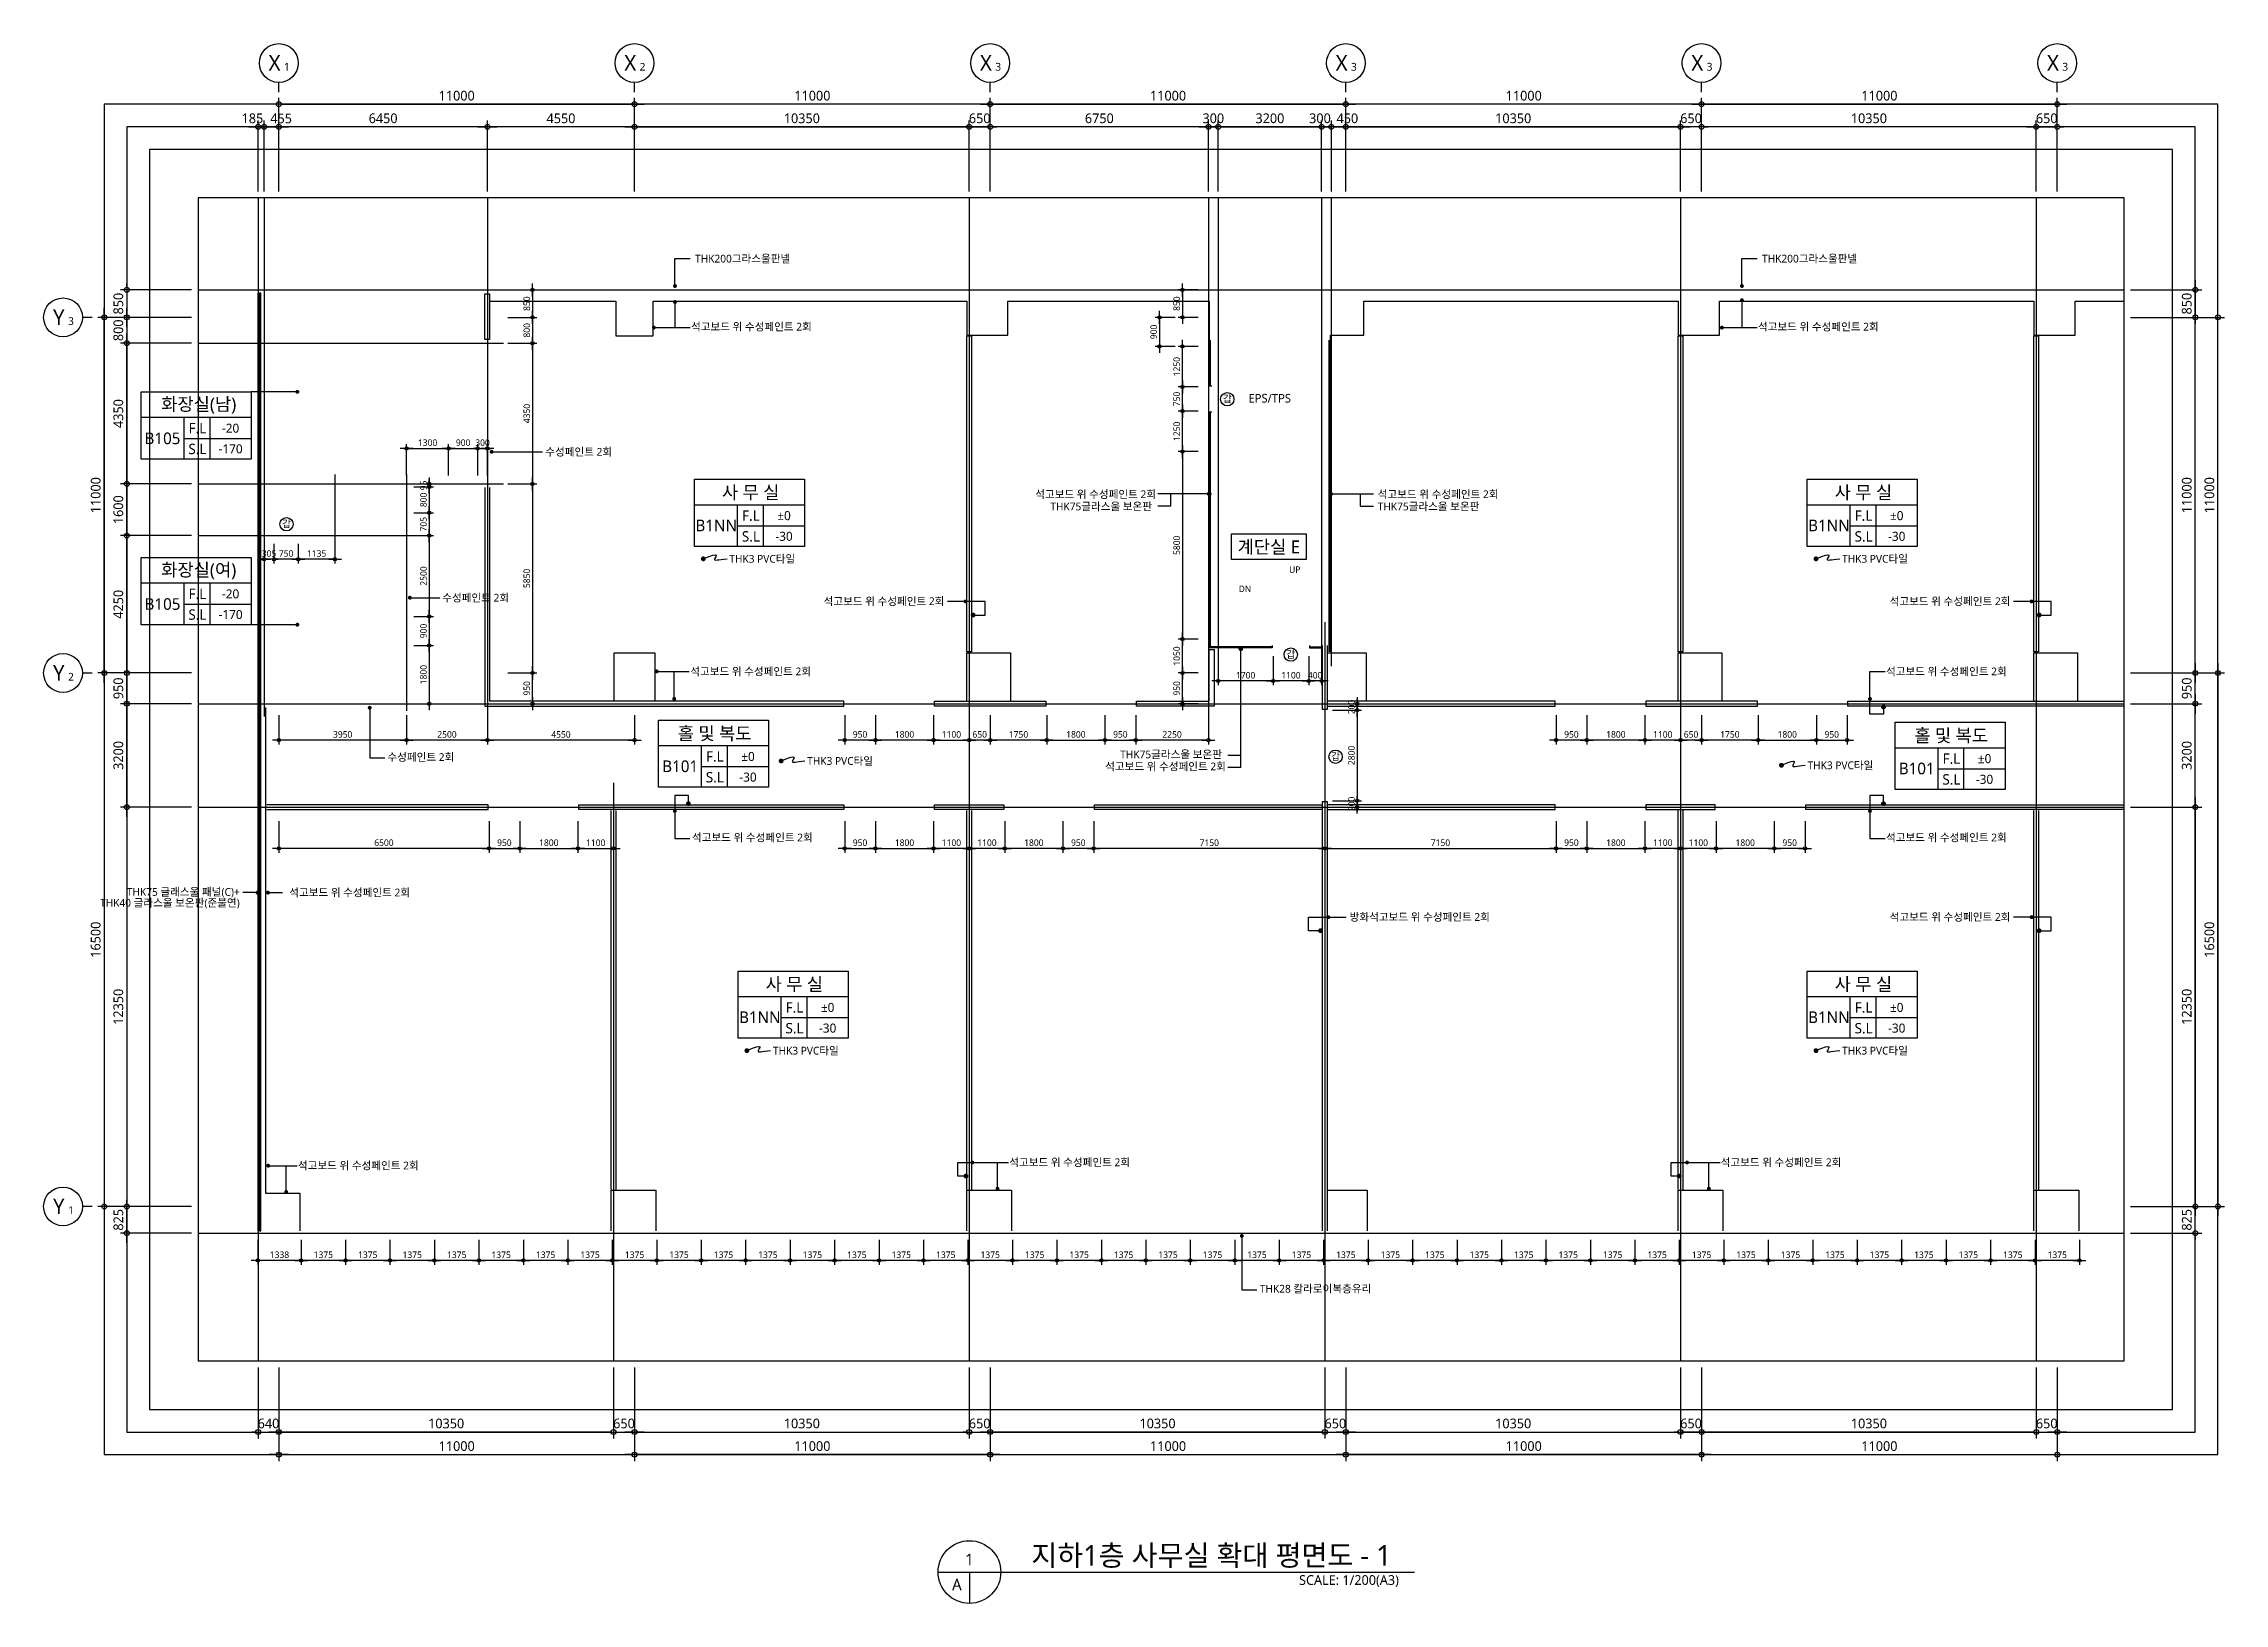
# Model space of a CAD drawing. Header units: millimetres. Extents: x 3775 to 244986, y 1861 to 55808.
# Drawn here: x 3775 to 71219, y 3751 to 51997 of the extents above; entities that cross this region are included whole.
import ezdxf
from ezdxf.enums import TextEntityAlignment as Align

# ---------------------------------------------------------------- set-up
doc = ezdxf.new("R2010")
doc.units = ezdxf.units.MM
doc.header["$LTSCALE"] = 100
doc.header["$MEASUREMENT"] = 0
doc.header["$PDSIZE"] = -10
doc.linetypes.add('CEN', pattern=[62, 60, -1, 0, -1])
doc.layers.get('0').update_dxf_attribs({"linetype": 'CONTINUOUS'})
doc.layers.get('Defpoints').update_dxf_attribs({"color": 171, "linetype": 'CONTINUOUS'})
for name, color, linetype in [('CEN(ST)', 1, 'CEN'), ('INS', 252, 'BATTING'), ('LED', 7, 'CONTINUOUS'), ('NDIM', 7, 'CONTINUOUS'), ('SYM', 7, 'CONTINUOUS'), ('SYM(AXIS)', 7, 'CONTINUOUS'), ('TEXT', 3, 'CONTINUOUS'), ('TEXT(AXIS)', 2, 'CONTINUOUS'), ('TEXT(MIN)', 7, 'CONTINUOUS'), ('TEXT(NOTE小)', 1, 'CONTINUOUS'), ('TEXT(노트)', 7, 'CONTINUOUS'), ('TEXT(실명)', 3, 'CONTINUOUS'), ('TEXT-기입', 6, 'CONTINUOUS'), ('TITLE', 7, 'CONTINUOUS'), ('WALL-석고보드', 7, 'CONTINUOUS')]:
    doc.layers.add(name, color=color, linetype=linetype)
doc.styles.add('CGS', font='cgse', dxfattribs={"bigfont": 'cgs'})
doc.styles.add('나눔바른고딕', font='NanumBarunGothic.ttf')
doc.linetypes.add('BATTING', pattern='A,0.0001,-0.1,[134,ltypeshp.shx,S=0.1,R=0,X=-0.1,Y=0],-0.2,[134,ltypeshp.shx,S=0.1,R=180,X=0.1,Y=0],-0.1', length=0.4001)
doc.dimstyles.new('NDIM 1200', dxfattribs={"dimscale": 75, "dimtxt": 3, "dimasz": 1, "dimexe": 2, "dimexo": 2, "dimgap": 1, "dimtad": 1, "dimdec": 0, "dimdsep": 46, "dimtxsty": 'CGS', "dimblk": 'DOT0', "dimcen": 1, "dimdle": 8, "dimclrd": 256, "dimclre": 256, "dimclrt": 256, "dimadec": 0, "dimazin": 0, "dimtfac": 1, "dimtdec": 0, "dimtix": 1, "dimtmove": 2, "dimatfit": 3, "dimldrblk": 'DOT0', "dimfxl": 1, "dimtolj": 1, "dimtzin": 0, "dimlwd": -1, "dimlwe": -1, "dimarcsym": 0})

msp = doc.modelspace()

# ---------------------------------------------------------------- texts
at = {"layer": 'NDIM', "ltscale": 0.4, "style": '나눔바른고딕'}
for s, p in [('UP', (42468.6, 35726.2)), ('DN', (40929.6, 35131.1))]:
    msp.add_text(s, height=200, dxfattribs=at).set_placement(p, align=Align.MIDDLE_CENTER)
at = {"layer": 'TEXT', "style": '나눔바른고딕'}
msp.add_text('지하1층 사무실 확대 평면도 - 1 ', height=640, dxfattribs=at).set_placement((45677.1, 5234.7), align=Align.MIDDLE_RIGHT)
for s, p in [('1', (32408.1, 5108.7)), ('A', (32020.2, 4332.9))]:
    msp.add_text(s, height=360, dxfattribs=at).set_placement(p, align=Align.MIDDLE)
msp.add_text('SCALE: 1/200(A3)', height=300, dxfattribs=at).set_placement((45688.7, 4623.8), align=Align.TOP_RIGHT)
at = {"layer": 'TEXT(AXIS)', "style": '나눔바른고딕'}
for s, height, p in [('X', 480, (10918.2, 51400.5)), ('1', 240, (11297.4, 51280.6)), ('X', 480, (21918.2, 51400.5)), ('2', 240, (22297.4, 51280.6)), ('X', 480, (32918.2, 51400.5)), ('3', 240, (33297.4, 51280.6)), ('X', 480, (43918.2, 51400.5)), ('3', 240, (44297.4, 51280.6)), ('X', 480, (54918.2, 51400.5)), ('3', 240, (55297.4, 51280.6)), ('X', 480, (65918.2, 51400.5)), ('3', 240, (66297.4, 51280.6)), ('Y', 480, (4243.5, 43532.8)), ('3', 240, (4622.7, 43412.8)), ('Y', 480, (4243.5, 32532.8)), ('2', 240, (4622.7, 32412.8)), ('Y', 480, (4243.5, 16032.8)), ('1', 240, (4622.7, 15912.8))]:
    msp.add_text(s, height=height, dxfattribs=at).set_placement(p, align=Align.MIDDLE)
at = {"layer": 'TEXT(MIN)', "style": '나눔바른고딕'}
for s, p in [('THK200그라스울판넬', (26865.5, 45345.2)), ('THK200그라스울판넬', (59863, 45345.2)), ('석고보드 위 수성페인트 2회', (27532.2, 43239.4)), ('석고보드 위 수성페인트 2회', (60529.7, 43239.4)), ('수성페인트 2회', (21356.6, 39369.1)), ('수성페인트 2회', (18170.3, 34855.9)), ('석고보드 위 수성페인트 2회', (31634, 34747.7)), ('석고보드 위 수성페인트 2회', (64602, 34747.7)), ('석고보드 위 수성페인트 2회', (27508.8, 32576.8)), ('석고보드 위 수성페인트 2회', (64488.8, 32576.8)), ('수성페인트 2회', (16474.7, 29927.9)), ('석고보드 위 수성페인트 2회', (27561.9, 27441)), ('석고보드 위 수성페인트 2회', (64488.8, 27441)), ('THK75 글래스울 패널(C)+', (9839.5, 25758.1)), ('석고보드 위 수성페인트 2회', (15107.7, 25739.9)), ('THK40 글라스울 보온판(준불연)', (9839.5, 25420.9)), ('방화석고보드 위 수성페인트 2회', (48503.7, 24982.5)), ('석고보드 위 수성페인트 2회', (64602, 24982.5)), ('석고보드 위 수성페인트 2회', (37375.1, 17394.6)), ('석고보드 위 수성페인트 2회', (59375.1, 17394.6)), ('석고보드 위 수성페인트 2회', (15375.1, 17294.6))]:
    msp.add_text(s, height=240, dxfattribs=at).set_placement(p, align=Align.MIDDLE_RIGHT)
msp.add_text('EPS/TPS', height=266.67, dxfattribs=at).set_placement((41694.4, 41027.5), align=Align.MIDDLE_CENTER)
for s, p in [('THK3 PVC타일', (24983.3, 36060.2)), ('THK3 PVC타일', (59395.3, 36060.2)), ('THK3 PVC타일', (27391.2, 29808.9)), ('THK3 PVC타일', (58326.7, 29673.9)), ('THK3 PVC타일', (26331.7, 20848)), ('THK3 PVC타일', (59395.3, 20848)), ('THK28 칼라로이복층유리', (41389.1, 13483.5))]:
    msp.add_text(s, height=240, dxfattribs=at).set_placement(p, align=Align.MIDDLE_LEFT)
at = {"layer": 'TEXT(노트)', "style": '나눔바른고딕'}
for s, p in [('석고보드 위 수성페인트 2회', (34442.3, 38057.5)), ('THK75글라스울 보온판', (34910, 37679.5)), ('THK75글라스울 보온판', (45034.4, 37679.5)), ('석고보드 위 수성페인트 2회', (45034.4, 38057.5)), ('석고보드 위 수성페인트 2회', (36603.3, 29638.4)), ('THK75글라스울 보온판', (37071, 30011.5))]:
    msp.add_text(s, height=240, dxfattribs=at).set_placement(p, align=Align.MIDDLE_LEFT)
at = {"layer": 'TEXT(실명)', "style": '나눔바른고딕'}
for s, p in [('화장실(남)', (8572.2, 40824.9)), ('사 무 실', (25643.3, 38120.4)), ('사 무 실', (60055.3, 38120.4)), ('계단실 E', (41667.2, 36434)), ('화장실(여)', (8572.2, 35700.7)), ('홀 및 복도', (24528, 30670.9)), ('홀 및 복도', (62770.5, 30603.1)), ('사 무 실', (26991.7, 22908.2)), ('사 무 실', (60055.3, 22908.2))]:
    msp.add_text(s, height=400, dxfattribs=at).set_placement(p, align=Align.MIDDLE)
at = {"layer": 'TEXT-기입', "style": '나눔바른고딕'}
for s, height, p in [('B105', 360, (7451.3, 39787.3)), ('-20', 280, (9557.4, 40101.2)), ('-170', 280, (9557.8, 39462.4)), ('±0', 280, (26674.4, 37396.7)), ('±0', 280, (61086.4, 37396.7)), ('-30', 280, (26674.7, 36757.9)), ('-30', 280, (61086.7, 36757.9)), ('-20', 280, (9557.4, 34977)), ('B105', 360, (7451.3, 34663.1)), ('-170', 280, (9557.8, 34338.2)), ('±0', 280, (25559.1, 29947.3)), ('±0', 280, (63801.6, 29879.4)), ('-30', 280, (25559.4, 29308.4)), ('-30', 280, (63801.9, 29240.6)), ('±0', 280, (28022.8, 22184.5)), ('±0', 280, (61086.4, 22184.5)), ('-30', 280, (28023.1, 21545.7)), ('-30', 280, (61086.7, 21545.7))]:
    msp.add_text(s, height=height, dxfattribs=at).set_placement(p, align=Align.MIDDLE)
for s, p in [('B1NN', (24576.7, 37093.4)), ('B1NN', (58988.7, 37093.4)), ('B101', (23461.4, 29644)), ('B101', (61703.9, 29576.2)), ('B1NN', (25925.1, 21881.2)), ('B1NN', (58988.7, 21881.2))]:
    msp.add_text(s, height=360, dxfattribs=at).set_placement(p, align=Align.MIDDLE_CENTER)

# ---------------------------------------------------------------- blocks, each defined once
blk = doc.blocks.new('_Dot')
at = {"color": 0, "linetype": 'ByBlock', "lineweight": -2}
blk.add_line((-0.5, 0), (-1, 0), dxfattribs=at)
at = {"color": 0, "linetype": 'ByBlock', "const_width": 0.5}
blk.add_lwpolyline([(-0.25, 0, 1), (0.25, 0, 1)], format="xyb", close=True, dxfattribs=at)
blk = doc.blocks.new('A$C2F20087E')
at = {"layer": 'SYM(AXIS)'}
blk.add_line((600, 0), (600, 300), dxfattribs=at)
blk.add_circle((600, 900), 600, dxfattribs=at)
blk = doc.blocks.new('DOT0')
blk.add_line((-3, 0), (3, 0))
at = {"color": 6}
blk.add_circle((0, 0), 0.75, dxfattribs=at)
blk = doc.blocks.new('*D163')
at = {"layer": 'Defpoints', "color": 0, "ltscale": 0.4, "transparency": 16777216}
for p in [(6350, 42729), (8550, 42729), (8550, 38379)]:
    blk.add_point(p, dxfattribs=at)
at = {"layer": 'NDIM', "ltscale": 0.4, "transparency": 16777216}
for p, q in [((8350, 42729), (6150, 42729)), ((6350, 38479), (6350, 42629)), ((8350, 38379), (6150, 38379))]:
    blk.add_line(p, q, dxfattribs=at)
at = {"layer": 'NDIM', "ltscale": 0.4, "transparency": 16777216, "xscale": 100, "yscale": 100, "zscale": 100}
for p, rotation in [((6350, 42729), 90), ((6350, 38379), 270)]:
    blk.add_blockref('DOT0', p, dxfattribs=dict(at, rotation=rotation))
at = {"layer": 'NDIM', "ltscale": 0.4, "transparency": 16777216, "insert": (6087, 40554), "char_height": 300, "attachment_point": 5, "rotation": 90, "style": '나눔바른고딕'}
blk.add_mtext('\\A1;4350', dxfattribs=at)
blk = doc.blocks.new('*D164')
at = {"layer": 'Defpoints', "color": 0, "ltscale": 0.4, "transparency": 16777216}
for p in [(6350, 32529), (8550, 32529), (8550, 31579)]:
    blk.add_point(p, dxfattribs=at)
at = {"layer": 'NDIM', "ltscale": 0.4, "transparency": 16777216}
for p, q in [((8350, 32529), (6150, 32529)), ((6350, 31679), (6350, 32429)), ((8350, 31579), (6150, 31579))]:
    blk.add_line(p, q, dxfattribs=at)
at = {"layer": 'NDIM', "ltscale": 0.4, "transparency": 16777216, "xscale": 100, "yscale": 100, "zscale": 100}
for p, rotation in [((6350, 32529), 90), ((6350, 31579), 270)]:
    blk.add_blockref('DOT0', p, dxfattribs=dict(at, rotation=rotation))
at = {"layer": 'NDIM', "ltscale": 0.4, "transparency": 16777216, "insert": (6087, 32054), "char_height": 300, "attachment_point": 5, "rotation": 90, "style": '나눔바른고딕'}
blk.add_mtext('\\A1;950', dxfattribs=at)
blk = doc.blocks.new('*D165')
at = {"layer": 'Defpoints', "color": 0, "ltscale": 0.4, "transparency": 16777216}
for p in [(5650, 43529), (8550, 43529), (8550, 32529)]:
    blk.add_point(p, dxfattribs=at)
at = {"layer": 'NDIM', "ltscale": 0.4, "transparency": 16777216}
for p, q in [((8350, 43529), (5450, 43529)), ((5650, 32629), (5650, 43429)), ((8350, 32529), (5450, 32529))]:
    blk.add_line(p, q, dxfattribs=at)
at = {"layer": 'NDIM', "ltscale": 0.4, "transparency": 16777216, "xscale": 100, "yscale": 100, "zscale": 100}
for p, rotation in [((5650, 43529), 90), ((5650, 32529), 270)]:
    blk.add_blockref('DOT0', p, dxfattribs=dict(at, rotation=rotation))
at = {"layer": 'NDIM', "ltscale": 0.4, "transparency": 16777216, "insert": (5387, 38029), "char_height": 300, "attachment_point": 5, "rotation": 90, "style": '나눔바른고딕'}
blk.add_mtext('\\A1;11000', dxfattribs=at)
blk = doc.blocks.new('*D158')
at = {"layer": 'Defpoints', "color": 0, "ltscale": 0.4, "transparency": 16777216}
for p in [(8550, 44379), (6350, 43529), (8550, 43529)]:
    blk.add_point(p, dxfattribs=at)
at = {"layer": 'NDIM', "ltscale": 0.4, "transparency": 16777216}
for p, q in [((6350, 44479), (6350, 44579)), ((8350, 44379), (6150, 44379)), ((6350, 44379), (6350, 43529)), ((8350, 43529), (6150, 43529)), ((6350, 43429), (6350, 43329))]:
    blk.add_line(p, q, dxfattribs=at)
at = {"layer": 'NDIM', "ltscale": 0.4, "transparency": 16777216, "xscale": 100, "yscale": 100, "zscale": 100}
for p, rotation in [((6350, 44379), 270), ((6350, 43529), 90)]:
    blk.add_blockref('DOT0', p, dxfattribs=dict(at, rotation=rotation))
at = {"layer": 'NDIM', "ltscale": 0.4, "transparency": 16777216, "insert": (6087, 43954), "char_height": 300, "attachment_point": 5, "rotation": 90, "style": '나눔바른고딕'}
blk.add_mtext('\\A1;850', dxfattribs=at)
blk = doc.blocks.new('*D159')
at = {"layer": 'Defpoints', "color": 0, "ltscale": 0.4, "transparency": 16777216}
for p in [(6350, 31579), (8550, 31579), (8550, 28379)]:
    blk.add_point(p, dxfattribs=at)
at = {"layer": 'NDIM', "ltscale": 0.4, "transparency": 16777216}
for p, q in [((8350, 31579), (6150, 31579)), ((6350, 28479), (6350, 31479)), ((8350, 28379), (6150, 28379))]:
    blk.add_line(p, q, dxfattribs=at)
at = {"layer": 'NDIM', "ltscale": 0.4, "transparency": 16777216, "xscale": 100, "yscale": 100, "zscale": 100}
for p, rotation in [((6350, 31579), 90), ((6350, 28379), 270)]:
    blk.add_blockref('DOT0', p, dxfattribs=dict(at, rotation=rotation))
at = {"layer": 'NDIM', "ltscale": 0.4, "transparency": 16777216, "insert": (6087, 29979), "char_height": 300, "attachment_point": 5, "rotation": 90, "style": '나눔바른고딕'}
blk.add_mtext('\\A1;3200', dxfattribs=at)
blk = doc.blocks.new('*D160')
at = {"layer": 'Defpoints', "color": 0, "ltscale": 0.4, "transparency": 16777216}
for p in [(8550, 28379), (6350, 16029), (8550, 16029)]:
    blk.add_point(p, dxfattribs=at)
at = {"layer": 'NDIM', "ltscale": 0.4, "transparency": 16777216}
for p, q in [((8350, 28379), (6150, 28379)), ((6350, 28279), (6350, 16129)), ((8350, 16029), (6150, 16029))]:
    blk.add_line(p, q, dxfattribs=at)
at = {"layer": 'NDIM', "ltscale": 0.4, "transparency": 16777216, "xscale": 100, "yscale": 100, "zscale": 100}
for p, rotation in [((6350, 28379), 90), ((6350, 16029), 270)]:
    blk.add_blockref('DOT0', p, dxfattribs=dict(at, rotation=rotation))
at = {"layer": 'NDIM', "ltscale": 0.4, "transparency": 16777216, "insert": (6087, 22204), "char_height": 300, "attachment_point": 5, "rotation": 90, "style": '나눔바른고딕'}
blk.add_mtext('\\A1;12350', dxfattribs=at)
blk = doc.blocks.new('*D161')
at = {"layer": 'Defpoints', "color": 0, "ltscale": 0.4, "transparency": 16777216}
for p in [(6350, 16029), (8550, 16029), (8550, 15204)]:
    blk.add_point(p, dxfattribs=at)
at = {"layer": 'NDIM', "ltscale": 0.4, "transparency": 16777216}
for p, q in [((6350, 16129), (6350, 16229)), ((8350, 16029), (6150, 16029)), ((6350, 15204), (6350, 16029)), ((8350, 15204), (6150, 15204)), ((6350, 15104), (6350, 15004))]:
    blk.add_line(p, q, dxfattribs=at)
at = {"layer": 'NDIM', "ltscale": 0.4, "transparency": 16777216, "xscale": 100, "yscale": 100, "zscale": 100}
for p, rotation in [((6350, 16029), 270), ((6350, 15204), 90)]:
    blk.add_blockref('DOT0', p, dxfattribs=dict(at, rotation=rotation))
at = {"layer": 'NDIM', "ltscale": 0.4, "transparency": 16777216, "insert": (6088, 15616), "char_height": 300, "attachment_point": 5, "rotation": 90, "style": '나눔바른고딕'}
blk.add_mtext('\\A1;825', dxfattribs=at)
blk = doc.blocks.new('*D162')
at = {"layer": 'Defpoints', "color": 0, "ltscale": 0.4, "transparency": 16777216}
for p in [(8550, 32529), (5650, 16029), (8550, 16029)]:
    blk.add_point(p, dxfattribs=at)
at = {"layer": 'NDIM', "ltscale": 0.4, "transparency": 16777216}
for p, q in [((8350, 32529), (5450, 32529)), ((5650, 32429), (5650, 16129)), ((8350, 16029), (5450, 16029))]:
    blk.add_line(p, q, dxfattribs=at)
at = {"layer": 'NDIM', "ltscale": 0.4, "transparency": 16777216, "xscale": 100, "yscale": 100, "zscale": 100}
for p, rotation in [((5650, 32529), 90), ((5650, 16029), 270)]:
    blk.add_blockref('DOT0', p, dxfattribs=dict(at, rotation=rotation))
at = {"layer": 'NDIM', "ltscale": 0.4, "transparency": 16777216, "insert": (5387, 24279), "char_height": 300, "attachment_point": 5, "rotation": 90, "style": '나눔바른고딕'}
blk.add_mtext('\\A1;16500', dxfattribs=at)
blk = doc.blocks.new('*D166')
at = {"layer": 'Defpoints', "color": 0, "ltscale": 0.4, "transparency": 16777216}
for p in [(33050, 49422), (32400, 47222), (33050, 47222)]:
    blk.add_point(p, dxfattribs=at)
at = {"layer": 'NDIM', "ltscale": 0.4, "transparency": 16777216}
for p, q in [((32300, 49422), (32200, 49422)), ((32400, 47422), (32400, 49622)), ((32400, 49422), (33050, 49422)), ((33050, 47422), (33050, 49622)), ((33150, 49422), (33250, 49422))]:
    blk.add_line(p, q, dxfattribs=at)
at = {"layer": 'NDIM', "ltscale": 0.4, "transparency": 16777216, "xscale": 100, "yscale": 100, "zscale": 100}
blk.add_blockref('DOT0', (32400, 49422), dxfattribs=at)
at = {"layer": 'NDIM', "ltscale": 0.4, "transparency": 16777216, "xscale": 100, "yscale": 100, "zscale": 100, "rotation": 180}
blk.add_blockref('DOT0', (33050, 49422), dxfattribs=at)
at = {"layer": 'NDIM', "ltscale": 0.4, "transparency": 16777216, "insert": (32725, 49685), "char_height": 300, "attachment_point": 5, "style": '나눔바른고딕'}
blk.add_mtext('\\A1;650', dxfattribs=at)
blk = doc.blocks.new('*D167')
at = {"layer": 'Defpoints', "color": 0, "ltscale": 0.4, "transparency": 16777216}
for p in [(32400, 49422), (22050, 47222), (32400, 47222)]:
    blk.add_point(p, dxfattribs=at)
at = {"layer": 'NDIM', "ltscale": 0.4, "transparency": 16777216}
for p, q in [((22050, 47422), (22050, 49622)), ((22150, 49422), (32300, 49422)), ((32400, 47422), (32400, 49622))]:
    blk.add_line(p, q, dxfattribs=at)
at = {"layer": 'NDIM', "ltscale": 0.4, "transparency": 16777216, "xscale": 100, "yscale": 100, "zscale": 100, "rotation": 180}
blk.add_blockref('DOT0', (22050, 49422), dxfattribs=at)
at = {"layer": 'NDIM', "ltscale": 0.4, "transparency": 16777216, "xscale": 100, "yscale": 100, "zscale": 100}
blk.add_blockref('DOT0', (32400, 49422), dxfattribs=at)
at = {"layer": 'NDIM', "ltscale": 0.4, "transparency": 16777216, "insert": (27225, 49685), "char_height": 300, "attachment_point": 5, "style": '나눔바른고딕'}
blk.add_mtext('\\A1;10350', dxfattribs=at)
blk = doc.blocks.new('*D168')
at = {"layer": 'Defpoints', "color": 0, "ltscale": 0.4, "transparency": 16777216}
for p in [(33050, 49422), (33050, 47222), (39800, 47222)]:
    blk.add_point(p, dxfattribs=at)
at = {"layer": 'NDIM', "ltscale": 0.4, "transparency": 16777216}
for p, q in [((33050, 47422), (33050, 49622)), ((39700, 49422), (33150, 49422)), ((39800, 47422), (39800, 49622))]:
    blk.add_line(p, q, dxfattribs=at)
at = {"layer": 'NDIM', "ltscale": 0.4, "transparency": 16777216, "xscale": 100, "yscale": 100, "zscale": 100, "rotation": 180}
blk.add_blockref('DOT0', (33050, 49422), dxfattribs=at)
at = {"layer": 'NDIM', "ltscale": 0.4, "transparency": 16777216, "xscale": 100, "yscale": 100, "zscale": 100}
blk.add_blockref('DOT0', (39800, 49422), dxfattribs=at)
at = {"layer": 'NDIM', "ltscale": 0.4, "transparency": 16777216, "insert": (36425, 49685), "char_height": 300, "attachment_point": 5, "style": '나눔바른고딕'}
blk.add_mtext('\\A1;6750', dxfattribs=at)
blk = doc.blocks.new('*D169')
at = {"layer": 'Defpoints', "color": 0, "ltscale": 0.4, "transparency": 16777216}
for p in [(17500, 49422), (17500, 47222), (22050, 47222)]:
    blk.add_point(p, dxfattribs=at)
at = {"layer": 'NDIM', "ltscale": 0.4, "transparency": 16777216}
for p, q in [((17500, 47422), (17500, 49622)), ((21950, 49422), (17600, 49422)), ((22050, 47422), (22050, 49622))]:
    blk.add_line(p, q, dxfattribs=at)
at = {"layer": 'NDIM', "ltscale": 0.4, "transparency": 16777216, "xscale": 100, "yscale": 100, "zscale": 100, "rotation": 180}
blk.add_blockref('DOT0', (17500, 49422), dxfattribs=at)
at = {"layer": 'NDIM', "ltscale": 0.4, "transparency": 16777216, "xscale": 100, "yscale": 100, "zscale": 100}
blk.add_blockref('DOT0', (22050, 49422), dxfattribs=at)
at = {"layer": 'NDIM', "ltscale": 0.4, "transparency": 16777216, "insert": (19775, 49684), "char_height": 300, "attachment_point": 5, "style": '나눔바른고딕'}
blk.add_mtext('\\A1;4550', dxfattribs=at)
blk = doc.blocks.new('*D170')
at = {"layer": 'Defpoints', "color": 0, "ltscale": 0.4, "transparency": 16777216}
for p in [(11050, 49422), (10595, 47222), (11050, 47222)]:
    blk.add_point(p, dxfattribs=at)
at = {"layer": 'NDIM', "ltscale": 0.4, "transparency": 16777216}
for p, q in [((10595, 47422), (10595, 49622)), ((10695, 49422), (10950, 49422)), ((11050, 47422), (11050, 49622))]:
    blk.add_line(p, q, dxfattribs=at)
at = {"layer": 'NDIM', "ltscale": 0.4, "transparency": 16777216, "xscale": 100, "yscale": 100, "zscale": 100, "rotation": 180}
blk.add_blockref('DOT0', (10595, 49422), dxfattribs=at)
at = {"layer": 'NDIM', "ltscale": 0.4, "transparency": 16777216, "xscale": 100, "yscale": 100, "zscale": 100}
blk.add_blockref('DOT0', (11050, 49422), dxfattribs=at)
at = {"layer": 'NDIM', "ltscale": 0.4, "transparency": 16777216, "insert": (11120, 49681), "char_height": 300, "attachment_point": 5, "style": '나눔바른고딕'}
blk.add_mtext('\\A1;455', dxfattribs=at)
blk = doc.blocks.new('*D171')
at = {"layer": 'Defpoints', "color": 0, "ltscale": 0.4, "transparency": 16777216}
for p in [(40100, 49422), (39800, 47222), (40100, 47222)]:
    blk.add_point(p, dxfattribs=at)
at = {"layer": 'NDIM', "ltscale": 0.4, "transparency": 16777216}
for p, q in [((39700, 49422), (39600, 49422)), ((39800, 47422), (39800, 49622)), ((39800, 49422), (40100, 49422)), ((40100, 47422), (40100, 49622)), ((40200, 49422), (40300, 49422))]:
    blk.add_line(p, q, dxfattribs=at)
at = {"layer": 'NDIM', "ltscale": 0.4, "transparency": 16777216, "xscale": 100, "yscale": 100, "zscale": 100}
blk.add_blockref('DOT0', (39800, 49422), dxfattribs=at)
at = {"layer": 'NDIM', "ltscale": 0.4, "transparency": 16777216, "xscale": 100, "yscale": 100, "zscale": 100, "rotation": 180}
blk.add_blockref('DOT0', (40100, 49422), dxfattribs=at)
at = {"layer": 'NDIM', "ltscale": 0.4, "transparency": 16777216, "insert": (39950, 49685), "char_height": 300, "attachment_point": 5, "style": '나눔바른고딕'}
blk.add_mtext('\\A1;300', dxfattribs=at)
blk = doc.blocks.new('*D172')
at = {"layer": 'Defpoints', "color": 0, "ltscale": 0.4, "transparency": 16777216}
for p in [(43300, 49422), (40100, 47222), (43300, 47222)]:
    blk.add_point(p, dxfattribs=at)
at = {"layer": 'NDIM', "ltscale": 0.4, "transparency": 16777216}
for p, q in [((40100, 47422), (40100, 49622)), ((40200, 49422), (43200, 49422)), ((43300, 47422), (43300, 49622))]:
    blk.add_line(p, q, dxfattribs=at)
at = {"layer": 'NDIM', "ltscale": 0.4, "transparency": 16777216, "xscale": 100, "yscale": 100, "zscale": 100, "rotation": 180}
blk.add_blockref('DOT0', (40100, 49422), dxfattribs=at)
at = {"layer": 'NDIM', "ltscale": 0.4, "transparency": 16777216, "xscale": 100, "yscale": 100, "zscale": 100}
blk.add_blockref('DOT0', (43300, 49422), dxfattribs=at)
at = {"layer": 'NDIM', "ltscale": 0.4, "transparency": 16777216, "insert": (41700, 49685), "char_height": 300, "attachment_point": 5, "style": '나눔바른고딕'}
blk.add_mtext('\\A1;3200', dxfattribs=at)
blk = doc.blocks.new('*D173')
at = {"layer": 'Defpoints', "color": 0, "ltscale": 0.4, "transparency": 16777216}
for p in [(43300, 49422), (43300, 47222), (43600, 47222)]:
    blk.add_point(p, dxfattribs=at)
at = {"layer": 'NDIM', "ltscale": 0.4, "transparency": 16777216}
for p, q in [((43200, 49422), (43100, 49422)), ((43300, 47422), (43300, 49622)), ((43600, 49422), (43300, 49422)), ((43600, 47422), (43600, 49622)), ((43700, 49422), (43800, 49422))]:
    blk.add_line(p, q, dxfattribs=at)
at = {"layer": 'NDIM', "ltscale": 0.4, "transparency": 16777216, "xscale": 100, "yscale": 100, "zscale": 100}
blk.add_blockref('DOT0', (43300, 49422), dxfattribs=at)
at = {"layer": 'NDIM', "ltscale": 0.4, "transparency": 16777216, "xscale": 100, "yscale": 100, "zscale": 100, "rotation": 180}
blk.add_blockref('DOT0', (43600, 49422), dxfattribs=at)
at = {"layer": 'NDIM', "ltscale": 0.4, "transparency": 16777216, "insert": (43249, 49685), "char_height": 300, "attachment_point": 5, "style": '나눔바른고딕'}
blk.add_mtext('\\A1;300', dxfattribs=at)
blk = doc.blocks.new('*D174')
at = {"layer": 'Defpoints', "color": 0, "ltscale": 0.4, "transparency": 16777216}
for p in [(43600, 49422), (43600, 47222), (44050, 47222)]:
    blk.add_point(p, dxfattribs=at)
at = {"layer": 'NDIM', "ltscale": 0.4, "transparency": 16777216}
for p, q in [((43600, 47422), (43600, 49622)), ((43950, 49422), (43700, 49422)), ((44050, 47422), (44050, 49622))]:
    blk.add_line(p, q, dxfattribs=at)
at = {"layer": 'NDIM', "ltscale": 0.4, "transparency": 16777216, "xscale": 100, "yscale": 100, "zscale": 100, "rotation": 180}
blk.add_blockref('DOT0', (43600, 49422), dxfattribs=at)
at = {"layer": 'NDIM', "ltscale": 0.4, "transparency": 16777216, "xscale": 100, "yscale": 100, "zscale": 100}
blk.add_blockref('DOT0', (44050, 49422), dxfattribs=at)
at = {"layer": 'NDIM', "ltscale": 0.4, "transparency": 16777216, "insert": (44096, 49684), "char_height": 300, "attachment_point": 5, "style": '나눔바른고딕'}
blk.add_mtext('\\A1;450', dxfattribs=at)
blk = doc.blocks.new('*D175')
at = {"layer": 'Defpoints', "color": 0, "ltscale": 0.4, "transparency": 16777216}
for p in [(54400, 49422), (44050, 47222), (54400, 47222)]:
    blk.add_point(p, dxfattribs=at)
at = {"layer": 'NDIM', "ltscale": 0.4, "transparency": 16777216}
for p, q in [((44050, 47422), (44050, 49622)), ((44150, 49422), (54300, 49422)), ((54400, 47422), (54400, 49622))]:
    blk.add_line(p, q, dxfattribs=at)
at = {"layer": 'NDIM', "ltscale": 0.4, "transparency": 16777216, "xscale": 100, "yscale": 100, "zscale": 100, "rotation": 180}
blk.add_blockref('DOT0', (44050, 49422), dxfattribs=at)
at = {"layer": 'NDIM', "ltscale": 0.4, "transparency": 16777216, "xscale": 100, "yscale": 100, "zscale": 100}
blk.add_blockref('DOT0', (54400, 49422), dxfattribs=at)
at = {"layer": 'NDIM', "ltscale": 0.4, "transparency": 16777216, "insert": (49225, 49685), "char_height": 300, "attachment_point": 5, "style": '나눔바른고딕'}
blk.add_mtext('\\A1;10350', dxfattribs=at)
blk = doc.blocks.new('*D176')
at = {"layer": 'Defpoints', "color": 0, "ltscale": 0.4, "transparency": 16777216}
for p in [(54400, 49422), (54400, 47222), (55050, 47222)]:
    blk.add_point(p, dxfattribs=at)
at = {"layer": 'NDIM', "ltscale": 0.4, "transparency": 16777216}
for p, q in [((54300, 49422), (54200, 49422)), ((54400, 47422), (54400, 49622)), ((55050, 49422), (54400, 49422)), ((55050, 47422), (55050, 49622)), ((55150, 49422), (55250, 49422))]:
    blk.add_line(p, q, dxfattribs=at)
at = {"layer": 'NDIM', "ltscale": 0.4, "transparency": 16777216, "xscale": 100, "yscale": 100, "zscale": 100}
blk.add_blockref('DOT0', (54400, 49422), dxfattribs=at)
at = {"layer": 'NDIM', "ltscale": 0.4, "transparency": 16777216, "xscale": 100, "yscale": 100, "zscale": 100, "rotation": 180}
blk.add_blockref('DOT0', (55050, 49422), dxfattribs=at)
at = {"layer": 'NDIM', "ltscale": 0.4, "transparency": 16777216, "insert": (54725, 49685), "char_height": 300, "attachment_point": 5, "style": '나눔바른고딕'}
blk.add_mtext('\\A1;650', dxfattribs=at)
blk = doc.blocks.new('*D177')
at = {"layer": 'Defpoints', "color": 0, "ltscale": 0.4, "transparency": 16777216}
for p in [(55050, 49422), (55050, 47222), (65400, 47222)]:
    blk.add_point(p, dxfattribs=at)
at = {"layer": 'NDIM', "ltscale": 0.4, "transparency": 16777216}
for p, q in [((55050, 47422), (55050, 49622)), ((65300, 49422), (55150, 49422)), ((65400, 47422), (65400, 49622))]:
    blk.add_line(p, q, dxfattribs=at)
at = {"layer": 'NDIM', "ltscale": 0.4, "transparency": 16777216, "xscale": 100, "yscale": 100, "zscale": 100, "rotation": 180}
blk.add_blockref('DOT0', (55050, 49422), dxfattribs=at)
at = {"layer": 'NDIM', "ltscale": 0.4, "transparency": 16777216, "xscale": 100, "yscale": 100, "zscale": 100}
blk.add_blockref('DOT0', (65400, 49422), dxfattribs=at)
at = {"layer": 'NDIM', "ltscale": 0.4, "transparency": 16777216, "insert": (60225, 49685), "char_height": 300, "attachment_point": 5, "style": '나눔바른고딕'}
blk.add_mtext('\\A1;10350', dxfattribs=at)
blk = doc.blocks.new('*D178')
at = {"layer": 'Defpoints', "color": 0, "ltscale": 0.4, "transparency": 16777216}
for p in [(66050, 49422), (65400, 47222), (66050, 47222)]:
    blk.add_point(p, dxfattribs=at)
at = {"layer": 'NDIM', "ltscale": 0.4, "transparency": 16777216}
for p, q in [((65300, 49422), (65200, 49422)), ((65400, 47422), (65400, 49622)), ((65400, 49422), (66050, 49422)), ((66050, 47422), (66050, 49622)), ((66150, 49422), (66250, 49422))]:
    blk.add_line(p, q, dxfattribs=at)
at = {"layer": 'NDIM', "ltscale": 0.4, "transparency": 16777216, "xscale": 100, "yscale": 100, "zscale": 100}
blk.add_blockref('DOT0', (65400, 49422), dxfattribs=at)
at = {"layer": 'NDIM', "ltscale": 0.4, "transparency": 16777216, "xscale": 100, "yscale": 100, "zscale": 100, "rotation": 180}
blk.add_blockref('DOT0', (66050, 49422), dxfattribs=at)
at = {"layer": 'NDIM', "ltscale": 0.4, "transparency": 16777216, "insert": (65725, 49685), "char_height": 300, "attachment_point": 5, "style": '나눔바른고딕'}
blk.add_mtext('\\A1;650', dxfattribs=at)
blk = doc.blocks.new('*D179')
at = {"layer": 'Defpoints', "color": 0, "ltscale": 0.4, "transparency": 16777216}
for p in [(66050, 50122), (55050, 47222), (66050, 47222)]:
    blk.add_point(p, dxfattribs=at)
at = {"layer": 'NDIM', "ltscale": 0.4, "transparency": 16777216}
for p, q in [((55050, 47422), (55050, 50322)), ((55150, 50122), (65950, 50122)), ((66050, 47422), (66050, 50322))]:
    blk.add_line(p, q, dxfattribs=at)
at = {"layer": 'NDIM', "ltscale": 0.4, "transparency": 16777216, "xscale": 100, "yscale": 100, "zscale": 100, "rotation": 180}
blk.add_blockref('DOT0', (55050, 50122), dxfattribs=at)
at = {"layer": 'NDIM', "ltscale": 0.4, "transparency": 16777216, "xscale": 100, "yscale": 100, "zscale": 100}
blk.add_blockref('DOT0', (66050, 50122), dxfattribs=at)
at = {"layer": 'NDIM', "ltscale": 0.4, "transparency": 16777216, "insert": (60550, 50384), "char_height": 300, "attachment_point": 5, "style": '나눔바른고딕'}
blk.add_mtext('\\A1;11000', dxfattribs=at)
blk = doc.blocks.new('*D180')
at = {"layer": 'Defpoints', "color": 0, "ltscale": 0.4, "transparency": 16777216}
for p in [(44050, 50122), (44050, 47222), (55050, 47222)]:
    blk.add_point(p, dxfattribs=at)
at = {"layer": 'NDIM', "ltscale": 0.4, "transparency": 16777216}
for p, q in [((44050, 47422), (44050, 50322)), ((54950, 50122), (44150, 50122)), ((55050, 47422), (55050, 50322))]:
    blk.add_line(p, q, dxfattribs=at)
at = {"layer": 'NDIM', "ltscale": 0.4, "transparency": 16777216, "xscale": 100, "yscale": 100, "zscale": 100, "rotation": 180}
blk.add_blockref('DOT0', (44050, 50122), dxfattribs=at)
at = {"layer": 'NDIM', "ltscale": 0.4, "transparency": 16777216, "xscale": 100, "yscale": 100, "zscale": 100}
blk.add_blockref('DOT0', (55050, 50122), dxfattribs=at)
at = {"layer": 'NDIM', "ltscale": 0.4, "transparency": 16777216, "insert": (49550, 50384), "char_height": 300, "attachment_point": 5, "style": '나눔바른고딕'}
blk.add_mtext('\\A1;11000', dxfattribs=at)
blk = doc.blocks.new('*D181')
at = {"layer": 'Defpoints', "color": 0, "ltscale": 0.4, "transparency": 16777216}
for p in [(44050, 50122), (33050, 47222), (44050, 47222)]:
    blk.add_point(p, dxfattribs=at)
at = {"layer": 'NDIM', "ltscale": 0.4, "transparency": 16777216}
for p, q in [((33050, 47422), (33050, 50322)), ((33150, 50122), (43950, 50122)), ((44050, 47422), (44050, 50322))]:
    blk.add_line(p, q, dxfattribs=at)
at = {"layer": 'NDIM', "ltscale": 0.4, "transparency": 16777216, "xscale": 100, "yscale": 100, "zscale": 100, "rotation": 180}
blk.add_blockref('DOT0', (33050, 50122), dxfattribs=at)
at = {"layer": 'NDIM', "ltscale": 0.4, "transparency": 16777216, "xscale": 100, "yscale": 100, "zscale": 100}
blk.add_blockref('DOT0', (44050, 50122), dxfattribs=at)
at = {"layer": 'NDIM', "ltscale": 0.4, "transparency": 16777216, "insert": (38550, 50384), "char_height": 300, "attachment_point": 5, "style": '나눔바른고딕'}
blk.add_mtext('\\A1;11000', dxfattribs=at)
blk = doc.blocks.new('*D182')
at = {"layer": 'Defpoints', "color": 0, "ltscale": 0.4, "transparency": 16777216}
for p in [(22050, 50122), (22050, 47222), (33050, 47222)]:
    blk.add_point(p, dxfattribs=at)
at = {"layer": 'NDIM', "ltscale": 0.4, "transparency": 16777216}
for p, q in [((22050, 47422), (22050, 50322)), ((32950, 50122), (22150, 50122)), ((33050, 47422), (33050, 50322))]:
    blk.add_line(p, q, dxfattribs=at)
at = {"layer": 'NDIM', "ltscale": 0.4, "transparency": 16777216, "xscale": 100, "yscale": 100, "zscale": 100, "rotation": 180}
blk.add_blockref('DOT0', (22050, 50122), dxfattribs=at)
at = {"layer": 'NDIM', "ltscale": 0.4, "transparency": 16777216, "xscale": 100, "yscale": 100, "zscale": 100}
blk.add_blockref('DOT0', (33050, 50122), dxfattribs=at)
at = {"layer": 'NDIM', "ltscale": 0.4, "transparency": 16777216, "insert": (27550, 50384), "char_height": 300, "attachment_point": 5, "style": '나눔바른고딕'}
blk.add_mtext('\\A1;11000', dxfattribs=at)
blk = doc.blocks.new('*D183')
at = {"layer": 'Defpoints', "color": 0, "ltscale": 0.4, "transparency": 16777216}
for p in [(22050, 50122), (11050, 47222), (22050, 47222)]:
    blk.add_point(p, dxfattribs=at)
at = {"layer": 'NDIM', "ltscale": 0.4, "transparency": 16777216}
for p, q in [((11050, 47422), (11050, 50322)), ((11150, 50122), (21950, 50122)), ((22050, 47422), (22050, 50322))]:
    blk.add_line(p, q, dxfattribs=at)
at = {"layer": 'NDIM', "ltscale": 0.4, "transparency": 16777216, "xscale": 100, "yscale": 100, "zscale": 100, "rotation": 180}
blk.add_blockref('DOT0', (11050, 50122), dxfattribs=at)
at = {"layer": 'NDIM', "ltscale": 0.4, "transparency": 16777216, "xscale": 100, "yscale": 100, "zscale": 100}
blk.add_blockref('DOT0', (22050, 50122), dxfattribs=at)
at = {"layer": 'NDIM', "ltscale": 0.4, "transparency": 16777216, "insert": (16550, 50384), "char_height": 300, "attachment_point": 5, "style": '나눔바른고딕'}
blk.add_mtext('\\A1;11000', dxfattribs=at)
blk = doc.blocks.new('*D184')
at = {"layer": 'Defpoints', "color": 0, "ltscale": 0.4, "transparency": 16777216}
for p in [(68119, 43529), (70319, 43529), (68119, 32529)]:
    blk.add_point(p, dxfattribs=at)
at = {"layer": 'NDIM', "ltscale": 0.4, "transparency": 16777216}
for p, q in [((68319, 43529), (70519, 43529)), ((70319, 32629), (70319, 43429)), ((68319, 32529), (70519, 32529))]:
    blk.add_line(p, q, dxfattribs=at)
at = {"layer": 'NDIM', "ltscale": 0.4, "transparency": 16777216, "xscale": 100, "yscale": 100, "zscale": 100}
for p, rotation in [((70319, 43529), 90), ((70319, 32529), 270)]:
    blk.add_blockref('DOT0', p, dxfattribs=dict(at, rotation=rotation))
at = {"layer": 'NDIM', "ltscale": 0.4, "transparency": 16777216, "insert": (70056, 38029), "char_height": 300, "attachment_point": 5, "rotation": 90, "style": '나눔바른고딕'}
blk.add_mtext('\\A1;11000', dxfattribs=at)
blk = doc.blocks.new('*D185')
at = {"layer": 'Defpoints', "color": 0, "ltscale": 0.4, "transparency": 16777216}
for p in [(68119, 32529), (70319, 32529), (68119, 31579)]:
    blk.add_point(p, dxfattribs=at)
at = {"layer": 'NDIM', "ltscale": 0.4, "transparency": 16777216}
for p, q in [((68319, 32529), (70519, 32529)), ((70319, 31679), (70319, 32429)), ((68319, 31579), (70519, 31579))]:
    blk.add_line(p, q, dxfattribs=at)
at = {"layer": 'NDIM', "ltscale": 0.4, "transparency": 16777216, "xscale": 100, "yscale": 100, "zscale": 100}
for p, rotation in [((70319, 32529), 90), ((70319, 31579), 270)]:
    blk.add_blockref('DOT0', p, dxfattribs=dict(at, rotation=rotation))
at = {"layer": 'NDIM', "ltscale": 0.4, "transparency": 16777216, "insert": (70056, 32054), "char_height": 300, "attachment_point": 5, "rotation": 90, "style": '나눔바른고딕'}
blk.add_mtext('\\A1;950', dxfattribs=at)
blk = doc.blocks.new('*D186')
at = {"layer": 'Defpoints', "color": 0, "ltscale": 0.4, "transparency": 16777216}
for p in [(68119, 43529), (71019, 43529), (68119, 32529)]:
    blk.add_point(p, dxfattribs=at)
at = {"layer": 'NDIM', "ltscale": 0.4, "transparency": 16777216}
for p, q in [((68319, 43529), (71219, 43529)), ((71019, 32629), (71019, 43429)), ((68319, 32529), (71219, 32529))]:
    blk.add_line(p, q, dxfattribs=at)
at = {"layer": 'NDIM', "ltscale": 0.4, "transparency": 16777216, "xscale": 100, "yscale": 100, "zscale": 100}
for p, rotation in [((71019, 43529), 90), ((71019, 32529), 270)]:
    blk.add_blockref('DOT0', p, dxfattribs=dict(at, rotation=rotation))
at = {"layer": 'NDIM', "ltscale": 0.4, "transparency": 16777216, "insert": (70756, 38029), "char_height": 300, "attachment_point": 5, "rotation": 90, "style": '나눔바른고딕'}
blk.add_mtext('\\A1;11000', dxfattribs=at)
blk = doc.blocks.new('*D187')
at = {"layer": 'Defpoints', "color": 0, "ltscale": 0.4, "transparency": 16777216}
for p in [(68119, 44379), (68119, 43529), (70319, 43529)]:
    blk.add_point(p, dxfattribs=at)
at = {"layer": 'NDIM', "ltscale": 0.4, "transparency": 16777216}
for p, q in [((70319, 44479), (70319, 44579)), ((68319, 44379), (70519, 44379)), ((70319, 44379), (70319, 43529)), ((68319, 43529), (70519, 43529)), ((70319, 43429), (70319, 43329))]:
    blk.add_line(p, q, dxfattribs=at)
at = {"layer": 'NDIM', "ltscale": 0.4, "transparency": 16777216, "xscale": 100, "yscale": 100, "zscale": 100}
for p, rotation in [((70319, 44379), 270), ((70319, 43529), 90)]:
    blk.add_blockref('DOT0', p, dxfattribs=dict(at, rotation=rotation))
at = {"layer": 'NDIM', "ltscale": 0.4, "transparency": 16777216, "insert": (70056, 43954), "char_height": 300, "attachment_point": 5, "rotation": 90, "style": '나눔바른고딕'}
blk.add_mtext('\\A1;850', dxfattribs=at)
blk = doc.blocks.new('*D188')
at = {"layer": 'Defpoints', "color": 0, "ltscale": 0.4, "transparency": 16777216}
for p in [(68119, 31579), (70319, 31579), (68119, 28379)]:
    blk.add_point(p, dxfattribs=at)
at = {"layer": 'NDIM', "ltscale": 0.4, "transparency": 16777216}
for p, q in [((68319, 31579), (70519, 31579)), ((70319, 28479), (70319, 31479)), ((68319, 28379), (70519, 28379))]:
    blk.add_line(p, q, dxfattribs=at)
at = {"layer": 'NDIM', "ltscale": 0.4, "transparency": 16777216, "xscale": 100, "yscale": 100, "zscale": 100}
for p, rotation in [((70319, 31579), 90), ((70319, 28379), 270)]:
    blk.add_blockref('DOT0', p, dxfattribs=dict(at, rotation=rotation))
at = {"layer": 'NDIM', "ltscale": 0.4, "transparency": 16777216, "insert": (70056, 29979), "char_height": 300, "attachment_point": 5, "rotation": 90, "style": '나눔바른고딕'}
blk.add_mtext('\\A1;3200', dxfattribs=at)
blk = doc.blocks.new('*D189')
at = {"layer": 'Defpoints', "color": 0, "ltscale": 0.4, "transparency": 16777216}
for p in [(68119, 28379), (68119, 16029), (70319, 16029)]:
    blk.add_point(p, dxfattribs=at)
at = {"layer": 'NDIM', "ltscale": 0.4, "transparency": 16777216}
for p, q in [((68319, 28379), (70519, 28379)), ((70319, 28279), (70319, 16129)), ((68319, 16029), (70519, 16029))]:
    blk.add_line(p, q, dxfattribs=at)
at = {"layer": 'NDIM', "ltscale": 0.4, "transparency": 16777216, "xscale": 100, "yscale": 100, "zscale": 100}
for p, rotation in [((70319, 28379), 90), ((70319, 16029), 270)]:
    blk.add_blockref('DOT0', p, dxfattribs=dict(at, rotation=rotation))
at = {"layer": 'NDIM', "ltscale": 0.4, "transparency": 16777216, "insert": (70056, 22204), "char_height": 300, "attachment_point": 5, "rotation": 90, "style": '나눔바른고딕'}
blk.add_mtext('\\A1;12350', dxfattribs=at)
blk = doc.blocks.new('*D190')
at = {"layer": 'Defpoints', "color": 0, "ltscale": 0.4, "transparency": 16777216}
for p in [(68119, 16029), (70319, 16029), (68119, 15204)]:
    blk.add_point(p, dxfattribs=at)
at = {"layer": 'NDIM', "ltscale": 0.4, "transparency": 16777216}
for p, q in [((70319, 16129), (70319, 16229)), ((68319, 16029), (70519, 16029)), ((70319, 15204), (70319, 16029)), ((68319, 15204), (70519, 15204)), ((70319, 15104), (70319, 15004))]:
    blk.add_line(p, q, dxfattribs=at)
at = {"layer": 'NDIM', "ltscale": 0.4, "transparency": 16777216, "xscale": 100, "yscale": 100, "zscale": 100}
for p, rotation in [((70319, 16029), 270), ((70319, 15204), 90)]:
    blk.add_blockref('DOT0', p, dxfattribs=dict(at, rotation=rotation))
at = {"layer": 'NDIM', "ltscale": 0.4, "transparency": 16777216, "insert": (70057, 15616), "char_height": 300, "attachment_point": 5, "rotation": 90, "style": '나눔바른고딕'}
blk.add_mtext('\\A1;825', dxfattribs=at)
blk = doc.blocks.new('*D191')
at = {"layer": 'Defpoints', "color": 0, "ltscale": 0.4, "transparency": 16777216}
for p in [(68119, 32529), (68119, 16029), (71019, 16029)]:
    blk.add_point(p, dxfattribs=at)
at = {"layer": 'NDIM', "ltscale": 0.4, "transparency": 16777216}
for p, q in [((68319, 32529), (71219, 32529)), ((71019, 32429), (71019, 16129)), ((68319, 16029), (71219, 16029))]:
    blk.add_line(p, q, dxfattribs=at)
at = {"layer": 'NDIM', "ltscale": 0.4, "transparency": 16777216, "xscale": 100, "yscale": 100, "zscale": 100}
for p, rotation in [((71019, 32529), 90), ((71019, 16029), 270)]:
    blk.add_blockref('DOT0', p, dxfattribs=dict(at, rotation=rotation))
at = {"layer": 'NDIM', "ltscale": 0.4, "transparency": 16777216, "insert": (70756, 24279), "char_height": 300, "attachment_point": 5, "rotation": 90, "style": '나눔바른고딕'}
blk.add_mtext('\\A1;16500', dxfattribs=at)
blk = doc.blocks.new('*D235')
at = {"layer": 'Defpoints', "color": 0, "ltscale": 0.4, "transparency": 16777216}
for p in [(32400, 11252), (33050, 11252), (33050, 9052)]:
    blk.add_point(p, dxfattribs=at)
at = {"layer": 'NDIM', "ltscale": 0.4, "transparency": 16777216}
for p, q in [((32400, 11052), (32400, 8852)), ((33050, 11052), (33050, 8852)), ((32300, 9052), (32200, 9052)), ((32400, 9052), (33050, 9052)), ((33150, 9052), (33250, 9052))]:
    blk.add_line(p, q, dxfattribs=at)
at = {"layer": 'NDIM', "ltscale": 0.4, "transparency": 16777216, "xscale": 100, "yscale": 100, "zscale": 100}
blk.add_blockref('DOT0', (32400, 9052), dxfattribs=at)
at = {"layer": 'NDIM', "ltscale": 0.4, "transparency": 16777216, "xscale": 100, "yscale": 100, "zscale": 100, "rotation": 180}
blk.add_blockref('DOT0', (33050, 9052), dxfattribs=at)
at = {"layer": 'NDIM', "ltscale": 0.4, "transparency": 16777216, "insert": (32725, 9315), "char_height": 300, "attachment_point": 5, "style": '나눔바른고딕'}
blk.add_mtext('\\A1;650', dxfattribs=at)
blk = doc.blocks.new('*D236')
at = {"layer": 'Defpoints', "color": 0, "ltscale": 0.4, "transparency": 16777216}
for p in [(22050, 11252), (32400, 11252), (32400, 9052)]:
    blk.add_point(p, dxfattribs=at)
at = {"layer": 'NDIM', "ltscale": 0.4, "transparency": 16777216}
for p, q in [((22050, 11052), (22050, 8852)), ((32400, 11052), (32400, 8852)), ((22150, 9052), (32300, 9052))]:
    blk.add_line(p, q, dxfattribs=at)
at = {"layer": 'NDIM', "ltscale": 0.4, "transparency": 16777216, "xscale": 100, "yscale": 100, "zscale": 100, "rotation": 180}
blk.add_blockref('DOT0', (22050, 9052), dxfattribs=at)
at = {"layer": 'NDIM', "ltscale": 0.4, "transparency": 16777216, "xscale": 100, "yscale": 100, "zscale": 100}
blk.add_blockref('DOT0', (32400, 9052), dxfattribs=at)
at = {"layer": 'NDIM', "ltscale": 0.4, "transparency": 16777216, "insert": (27225, 9315), "char_height": 300, "attachment_point": 5, "style": '나눔바른고딕'}
blk.add_mtext('\\A1;10350', dxfattribs=at)
blk = doc.blocks.new('*D237')
at = {"layer": 'Defpoints', "color": 0, "ltscale": 0.4, "transparency": 16777216}
for p in [(33050, 11252), (43400, 11252), (33050, 9052)]:
    blk.add_point(p, dxfattribs=at)
at = {"layer": 'NDIM', "ltscale": 0.4, "transparency": 16777216}
for p, q in [((33050, 11052), (33050, 8852)), ((43400, 11052), (43400, 8852)), ((43300, 9052), (33150, 9052))]:
    blk.add_line(p, q, dxfattribs=at)
at = {"layer": 'NDIM', "ltscale": 0.4, "transparency": 16777216, "xscale": 100, "yscale": 100, "zscale": 100, "rotation": 180}
blk.add_blockref('DOT0', (33050, 9052), dxfattribs=at)
at = {"layer": 'NDIM', "ltscale": 0.4, "transparency": 16777216, "xscale": 100, "yscale": 100, "zscale": 100}
blk.add_blockref('DOT0', (43400, 9052), dxfattribs=at)
at = {"layer": 'NDIM', "ltscale": 0.4, "transparency": 16777216, "insert": (38225, 9315), "char_height": 300, "attachment_point": 5, "style": '나눔바른고딕'}
blk.add_mtext('\\A1;10350', dxfattribs=at)
blk = doc.blocks.new('*D238')
at = {"layer": 'Defpoints', "color": 0, "ltscale": 0.4, "transparency": 16777216}
for p in [(21400, 11252), (22050, 11252), (22050, 9052)]:
    blk.add_point(p, dxfattribs=at)
at = {"layer": 'NDIM', "ltscale": 0.4, "transparency": 16777216}
for p, q in [((21400, 11052), (21400, 8852)), ((22050, 11052), (22050, 8852)), ((21300, 9052), (21200, 9052)), ((21400, 9052), (22050, 9052)), ((22150, 9052), (22250, 9052))]:
    blk.add_line(p, q, dxfattribs=at)
at = {"layer": 'NDIM', "ltscale": 0.4, "transparency": 16777216, "xscale": 100, "yscale": 100, "zscale": 100}
blk.add_blockref('DOT0', (21400, 9052), dxfattribs=at)
at = {"layer": 'NDIM', "ltscale": 0.4, "transparency": 16777216, "xscale": 100, "yscale": 100, "zscale": 100, "rotation": 180}
blk.add_blockref('DOT0', (22050, 9052), dxfattribs=at)
at = {"layer": 'NDIM', "ltscale": 0.4, "transparency": 16777216, "insert": (21725, 9315), "char_height": 300, "attachment_point": 5, "style": '나눔바른고딕'}
blk.add_mtext('\\A1;650', dxfattribs=at)
blk = doc.blocks.new('*D239')
at = {"layer": 'Defpoints', "color": 0, "ltscale": 0.4, "transparency": 16777216}
for p in [(11050, 11252), (21400, 11252), (11050, 9052)]:
    blk.add_point(p, dxfattribs=at)
at = {"layer": 'NDIM', "ltscale": 0.4, "transparency": 16777216}
for p, q in [((11050, 11052), (11050, 8852)), ((21400, 11052), (21400, 8852)), ((21300, 9052), (11150, 9052))]:
    blk.add_line(p, q, dxfattribs=at)
at = {"layer": 'NDIM', "ltscale": 0.4, "transparency": 16777216, "xscale": 100, "yscale": 100, "zscale": 100, "rotation": 180}
blk.add_blockref('DOT0', (11050, 9052), dxfattribs=at)
at = {"layer": 'NDIM', "ltscale": 0.4, "transparency": 16777216, "xscale": 100, "yscale": 100, "zscale": 100}
blk.add_blockref('DOT0', (21400, 9052), dxfattribs=at)
at = {"layer": 'NDIM', "ltscale": 0.4, "transparency": 16777216, "insert": (16225, 9315), "char_height": 300, "attachment_point": 5, "style": '나눔바른고딕'}
blk.add_mtext('\\A1;10350', dxfattribs=at)
blk = doc.blocks.new('*D240')
at = {"layer": 'Defpoints', "color": 0, "ltscale": 0.4, "transparency": 16777216}
for p in [(10410, 11252), (11050, 11252), (11050, 9052)]:
    blk.add_point(p, dxfattribs=at)
at = {"layer": 'NDIM', "ltscale": 0.4, "transparency": 16777216}
for p, q in [((10410, 11052), (10410, 8852)), ((11050, 11052), (11050, 8852)), ((10310, 9052), (10210, 9052)), ((10410, 9052), (11050, 9052)), ((11150, 9052), (11250, 9052))]:
    blk.add_line(p, q, dxfattribs=at)
at = {"layer": 'NDIM', "ltscale": 0.4, "transparency": 16777216, "xscale": 100, "yscale": 100, "zscale": 100}
blk.add_blockref('DOT0', (10410, 9052), dxfattribs=at)
at = {"layer": 'NDIM', "ltscale": 0.4, "transparency": 16777216, "xscale": 100, "yscale": 100, "zscale": 100, "rotation": 180}
blk.add_blockref('DOT0', (11050, 9052), dxfattribs=at)
at = {"layer": 'NDIM', "ltscale": 0.4, "transparency": 16777216, "insert": (10730, 9315), "char_height": 300, "attachment_point": 5, "style": '나눔바른고딕'}
blk.add_mtext('\\A1;640', dxfattribs=at)
blk = doc.blocks.new('*D241')
at = {"layer": 'Defpoints', "color": 0, "ltscale": 0.4, "transparency": 16777216}
for p in [(43400, 11252), (44050, 11252), (44050, 9052)]:
    blk.add_point(p, dxfattribs=at)
at = {"layer": 'NDIM', "ltscale": 0.4, "transparency": 16777216}
for p, q in [((43400, 11052), (43400, 8852)), ((44050, 11052), (44050, 8852)), ((43300, 9052), (43200, 9052)), ((43400, 9052), (44050, 9052)), ((44150, 9052), (44250, 9052))]:
    blk.add_line(p, q, dxfattribs=at)
at = {"layer": 'NDIM', "ltscale": 0.4, "transparency": 16777216, "xscale": 100, "yscale": 100, "zscale": 100}
blk.add_blockref('DOT0', (43400, 9052), dxfattribs=at)
at = {"layer": 'NDIM', "ltscale": 0.4, "transparency": 16777216, "xscale": 100, "yscale": 100, "zscale": 100, "rotation": 180}
blk.add_blockref('DOT0', (44050, 9052), dxfattribs=at)
at = {"layer": 'NDIM', "ltscale": 0.4, "transparency": 16777216, "insert": (43725, 9315), "char_height": 300, "attachment_point": 5, "style": '나눔바른고딕'}
blk.add_mtext('\\A1;650', dxfattribs=at)
blk = doc.blocks.new('*D242')
at = {"layer": 'Defpoints', "color": 0, "ltscale": 0.4, "transparency": 16777216}
for p in [(44050, 11252), (54400, 11252), (54400, 9052)]:
    blk.add_point(p, dxfattribs=at)
at = {"layer": 'NDIM', "ltscale": 0.4, "transparency": 16777216}
for p, q in [((44050, 11052), (44050, 8852)), ((54400, 11052), (54400, 8852)), ((44150, 9052), (54300, 9052))]:
    blk.add_line(p, q, dxfattribs=at)
at = {"layer": 'NDIM', "ltscale": 0.4, "transparency": 16777216, "xscale": 100, "yscale": 100, "zscale": 100, "rotation": 180}
blk.add_blockref('DOT0', (44050, 9052), dxfattribs=at)
at = {"layer": 'NDIM', "ltscale": 0.4, "transparency": 16777216, "xscale": 100, "yscale": 100, "zscale": 100}
blk.add_blockref('DOT0', (54400, 9052), dxfattribs=at)
at = {"layer": 'NDIM', "ltscale": 0.4, "transparency": 16777216, "insert": (49225, 9315), "char_height": 300, "attachment_point": 5, "style": '나눔바른고딕'}
blk.add_mtext('\\A1;10350', dxfattribs=at)
blk = doc.blocks.new('*D243')
at = {"layer": 'Defpoints', "color": 0, "ltscale": 0.4, "transparency": 16777216}
for p in [(54400, 11252), (55050, 11252), (54400, 9052)]:
    blk.add_point(p, dxfattribs=at)
at = {"layer": 'NDIM', "ltscale": 0.4, "transparency": 16777216}
for p, q in [((54400, 11052), (54400, 8852)), ((55050, 11052), (55050, 8852)), ((54300, 9052), (54200, 9052)), ((55050, 9052), (54400, 9052)), ((55150, 9052), (55250, 9052))]:
    blk.add_line(p, q, dxfattribs=at)
at = {"layer": 'NDIM', "ltscale": 0.4, "transparency": 16777216, "xscale": 100, "yscale": 100, "zscale": 100}
blk.add_blockref('DOT0', (54400, 9052), dxfattribs=at)
at = {"layer": 'NDIM', "ltscale": 0.4, "transparency": 16777216, "xscale": 100, "yscale": 100, "zscale": 100, "rotation": 180}
blk.add_blockref('DOT0', (55050, 9052), dxfattribs=at)
at = {"layer": 'NDIM', "ltscale": 0.4, "transparency": 16777216, "insert": (54725, 9315), "char_height": 300, "attachment_point": 5, "style": '나눔바른고딕'}
blk.add_mtext('\\A1;650', dxfattribs=at)
blk = doc.blocks.new('*D244')
at = {"layer": 'Defpoints', "color": 0, "ltscale": 0.4, "transparency": 16777216}
for p in [(55050, 11252), (65400, 11252), (55050, 9052)]:
    blk.add_point(p, dxfattribs=at)
at = {"layer": 'NDIM', "ltscale": 0.4, "transparency": 16777216}
for p, q in [((55050, 11052), (55050, 8852)), ((65400, 11052), (65400, 8852)), ((65300, 9052), (55150, 9052))]:
    blk.add_line(p, q, dxfattribs=at)
at = {"layer": 'NDIM', "ltscale": 0.4, "transparency": 16777216, "xscale": 100, "yscale": 100, "zscale": 100, "rotation": 180}
blk.add_blockref('DOT0', (55050, 9052), dxfattribs=at)
at = {"layer": 'NDIM', "ltscale": 0.4, "transparency": 16777216, "xscale": 100, "yscale": 100, "zscale": 100}
blk.add_blockref('DOT0', (65400, 9052), dxfattribs=at)
at = {"layer": 'NDIM', "ltscale": 0.4, "transparency": 16777216, "insert": (60225, 9315), "char_height": 300, "attachment_point": 5, "style": '나눔바른고딕'}
blk.add_mtext('\\A1;10350', dxfattribs=at)
blk = doc.blocks.new('*D245')
at = {"layer": 'Defpoints', "color": 0, "ltscale": 0.4, "transparency": 16777216}
for p in [(65400, 11252), (66050, 11252), (66050, 9052)]:
    blk.add_point(p, dxfattribs=at)
at = {"layer": 'NDIM', "ltscale": 0.4, "transparency": 16777216}
for p, q in [((65400, 11052), (65400, 8852)), ((66050, 11052), (66050, 8852)), ((65300, 9052), (65200, 9052)), ((65400, 9052), (66050, 9052)), ((66150, 9052), (66250, 9052))]:
    blk.add_line(p, q, dxfattribs=at)
at = {"layer": 'NDIM', "ltscale": 0.4, "transparency": 16777216, "xscale": 100, "yscale": 100, "zscale": 100}
blk.add_blockref('DOT0', (65400, 9052), dxfattribs=at)
at = {"layer": 'NDIM', "ltscale": 0.4, "transparency": 16777216, "xscale": 100, "yscale": 100, "zscale": 100, "rotation": 180}
blk.add_blockref('DOT0', (66050, 9052), dxfattribs=at)
at = {"layer": 'NDIM', "ltscale": 0.4, "transparency": 16777216, "insert": (65725, 9315), "char_height": 300, "attachment_point": 5, "style": '나눔바른고딕'}
blk.add_mtext('\\A1;650', dxfattribs=at)
blk = doc.blocks.new('*D246')
at = {"layer": 'Defpoints', "color": 0, "ltscale": 0.4, "transparency": 16777216}
for p in [(55050, 11252), (66050, 11252), (66050, 8352)]:
    blk.add_point(p, dxfattribs=at)
at = {"layer": 'NDIM', "ltscale": 0.4, "transparency": 16777216}
for p, q in [((55050, 11052), (55050, 8152)), ((66050, 11052), (66050, 8152)), ((55150, 8352), (65950, 8352))]:
    blk.add_line(p, q, dxfattribs=at)
at = {"layer": 'NDIM', "ltscale": 0.4, "transparency": 16777216, "xscale": 100, "yscale": 100, "zscale": 100, "rotation": 180}
blk.add_blockref('DOT0', (55050, 8352), dxfattribs=at)
at = {"layer": 'NDIM', "ltscale": 0.4, "transparency": 16777216, "xscale": 100, "yscale": 100, "zscale": 100}
blk.add_blockref('DOT0', (66050, 8352), dxfattribs=at)
at = {"layer": 'NDIM', "ltscale": 0.4, "transparency": 16777216, "insert": (60550, 8615), "char_height": 300, "attachment_point": 5, "style": '나눔바른고딕'}
blk.add_mtext('\\A1;11000', dxfattribs=at)
blk = doc.blocks.new('*D247')
at = {"layer": 'Defpoints', "color": 0, "ltscale": 0.4, "transparency": 16777216}
for p in [(44050, 11252), (55050, 11252), (44050, 8352)]:
    blk.add_point(p, dxfattribs=at)
at = {"layer": 'NDIM', "ltscale": 0.4, "transparency": 16777216}
for p, q in [((44050, 11052), (44050, 8152)), ((55050, 11052), (55050, 8152)), ((54950, 8352), (44150, 8352))]:
    blk.add_line(p, q, dxfattribs=at)
at = {"layer": 'NDIM', "ltscale": 0.4, "transparency": 16777216, "xscale": 100, "yscale": 100, "zscale": 100, "rotation": 180}
blk.add_blockref('DOT0', (44050, 8352), dxfattribs=at)
at = {"layer": 'NDIM', "ltscale": 0.4, "transparency": 16777216, "xscale": 100, "yscale": 100, "zscale": 100}
blk.add_blockref('DOT0', (55050, 8352), dxfattribs=at)
at = {"layer": 'NDIM', "ltscale": 0.4, "transparency": 16777216, "insert": (49550, 8615), "char_height": 300, "attachment_point": 5, "style": '나눔바른고딕'}
blk.add_mtext('\\A1;11000', dxfattribs=at)
blk = doc.blocks.new('*D248')
at = {"layer": 'Defpoints', "color": 0, "ltscale": 0.4, "transparency": 16777216}
for p in [(33050, 11252), (44050, 11252), (44050, 8352)]:
    blk.add_point(p, dxfattribs=at)
at = {"layer": 'NDIM', "ltscale": 0.4, "transparency": 16777216}
for p, q in [((33050, 11052), (33050, 8152)), ((44050, 11052), (44050, 8152)), ((33150, 8352), (43950, 8352))]:
    blk.add_line(p, q, dxfattribs=at)
at = {"layer": 'NDIM', "ltscale": 0.4, "transparency": 16777216, "xscale": 100, "yscale": 100, "zscale": 100, "rotation": 180}
blk.add_blockref('DOT0', (33050, 8352), dxfattribs=at)
at = {"layer": 'NDIM', "ltscale": 0.4, "transparency": 16777216, "xscale": 100, "yscale": 100, "zscale": 100}
blk.add_blockref('DOT0', (44050, 8352), dxfattribs=at)
at = {"layer": 'NDIM', "ltscale": 0.4, "transparency": 16777216, "insert": (38550, 8615), "char_height": 300, "attachment_point": 5, "style": '나눔바른고딕'}
blk.add_mtext('\\A1;11000', dxfattribs=at)
blk = doc.blocks.new('*D249')
at = {"layer": 'Defpoints', "color": 0, "ltscale": 0.4, "transparency": 16777216}
for p in [(22050, 11252), (33050, 11252), (22050, 8352)]:
    blk.add_point(p, dxfattribs=at)
at = {"layer": 'NDIM', "ltscale": 0.4, "transparency": 16777216}
for p, q in [((22050, 11052), (22050, 8152)), ((33050, 11052), (33050, 8152)), ((32950, 8352), (22150, 8352))]:
    blk.add_line(p, q, dxfattribs=at)
at = {"layer": 'NDIM', "ltscale": 0.4, "transparency": 16777216, "xscale": 100, "yscale": 100, "zscale": 100, "rotation": 180}
blk.add_blockref('DOT0', (22050, 8352), dxfattribs=at)
at = {"layer": 'NDIM', "ltscale": 0.4, "transparency": 16777216, "xscale": 100, "yscale": 100, "zscale": 100}
blk.add_blockref('DOT0', (33050, 8352), dxfattribs=at)
at = {"layer": 'NDIM', "ltscale": 0.4, "transparency": 16777216, "insert": (27550, 8615), "char_height": 300, "attachment_point": 5, "style": '나눔바른고딕'}
blk.add_mtext('\\A1;11000', dxfattribs=at)
blk = doc.blocks.new('*D250')
at = {"layer": 'Defpoints', "color": 0, "ltscale": 0.4, "transparency": 16777216}
for p in [(11050, 11252), (22050, 11252), (22050, 8352)]:
    blk.add_point(p, dxfattribs=at)
at = {"layer": 'NDIM', "ltscale": 0.4, "transparency": 16777216}
for p, q in [((11050, 11052), (11050, 8152)), ((22050, 11052), (22050, 8152)), ((11150, 8352), (21950, 8352))]:
    blk.add_line(p, q, dxfattribs=at)
at = {"layer": 'NDIM', "ltscale": 0.4, "transparency": 16777216, "xscale": 100, "yscale": 100, "zscale": 100, "rotation": 180}
blk.add_blockref('DOT0', (11050, 8352), dxfattribs=at)
at = {"layer": 'NDIM', "ltscale": 0.4, "transparency": 16777216, "xscale": 100, "yscale": 100, "zscale": 100}
blk.add_blockref('DOT0', (22050, 8352), dxfattribs=at)
at = {"layer": 'NDIM', "ltscale": 0.4, "transparency": 16777216, "insert": (16550, 8615), "char_height": 300, "attachment_point": 5, "style": '나눔바른고딕'}
blk.add_mtext('\\A1;11000', dxfattribs=at)
blk = doc.blocks.new('*D203')
at = {"layer": 'Defpoints', "color": 0, "ltscale": 0.4, "transparency": 16777216}
for p in [(22737, 15129), (24112, 15129), (22737, 14359)]:
    blk.add_point(p, dxfattribs=at)
at = {"layer": 'NDIM', "ltscale": 0.4, "transparency": 16777216}
for p, q in [((22737, 14995), (22737, 14225)), ((24112, 14995), (24112, 14225)), ((24045, 14359), (22804, 14359))]:
    blk.add_line(p, q, dxfattribs=at)
at = {"layer": 'NDIM', "ltscale": 0.4, "transparency": 16777216, "xscale": 67, "yscale": 67, "zscale": 67, "rotation": 180}
blk.add_blockref('DOT0', (22737, 14359), dxfattribs=at)
at = {"layer": 'NDIM', "ltscale": 0.4, "transparency": 16777216, "xscale": 67, "yscale": 67, "zscale": 67}
blk.add_blockref('DOT0', (24112, 14359), dxfattribs=at)
at = {"layer": 'NDIM', "ltscale": 0.4, "transparency": 16777216, "insert": (23425, 14534), "char_height": 201, "attachment_point": 5, "style": '나눔바른고딕'}
blk.add_mtext('\\A1;1375', dxfattribs=at)
blk = doc.blocks.new('*D204')
at = {"layer": 'Defpoints', "color": 0, "ltscale": 0.4, "transparency": 16777216}
for p in [(24112, 15129), (25487, 15129), (24112, 14359)]:
    blk.add_point(p, dxfattribs=at)
at = {"layer": 'NDIM', "ltscale": 0.4, "transparency": 16777216}
for p, q in [((24112, 14995), (24112, 14225)), ((25487, 14995), (25487, 14225)), ((25420, 14359), (24179, 14359))]:
    blk.add_line(p, q, dxfattribs=at)
at = {"layer": 'NDIM', "ltscale": 0.4, "transparency": 16777216, "xscale": 67, "yscale": 67, "zscale": 67, "rotation": 180}
blk.add_blockref('DOT0', (24112, 14359), dxfattribs=at)
at = {"layer": 'NDIM', "ltscale": 0.4, "transparency": 16777216, "xscale": 67, "yscale": 67, "zscale": 67}
blk.add_blockref('DOT0', (25487, 14359), dxfattribs=at)
at = {"layer": 'NDIM', "ltscale": 0.4, "transparency": 16777216, "insert": (24800, 14534), "char_height": 201, "attachment_point": 5, "style": '나눔바른고딕'}
blk.add_mtext('\\A1;1375', dxfattribs=at)
blk = doc.blocks.new('*D205')
at = {"layer": 'Defpoints', "color": 0, "ltscale": 0.4, "transparency": 16777216}
for p in [(25487, 15129), (26862, 15129), (25487, 14359)]:
    blk.add_point(p, dxfattribs=at)
at = {"layer": 'NDIM', "ltscale": 0.4, "transparency": 16777216}
for p, q in [((25487, 14995), (25487, 14225)), ((26862, 14995), (26862, 14225)), ((26795, 14359), (25554, 14359))]:
    blk.add_line(p, q, dxfattribs=at)
at = {"layer": 'NDIM', "ltscale": 0.4, "transparency": 16777216, "xscale": 67, "yscale": 67, "zscale": 67, "rotation": 180}
blk.add_blockref('DOT0', (25487, 14359), dxfattribs=at)
at = {"layer": 'NDIM', "ltscale": 0.4, "transparency": 16777216, "xscale": 67, "yscale": 67, "zscale": 67}
blk.add_blockref('DOT0', (26862, 14359), dxfattribs=at)
at = {"layer": 'NDIM', "ltscale": 0.4, "transparency": 16777216, "insert": (26175, 14534), "char_height": 201, "attachment_point": 5, "style": '나눔바른고딕'}
blk.add_mtext('\\A1;1375', dxfattribs=at)
blk = doc.blocks.new('*D206')
at = {"layer": 'Defpoints', "color": 0, "ltscale": 0.4, "transparency": 16777216}
for p in [(26862, 15129), (28237, 15129), (26862, 14359)]:
    blk.add_point(p, dxfattribs=at)
at = {"layer": 'NDIM', "ltscale": 0.4, "transparency": 16777216}
for p, q in [((26862, 14995), (26862, 14225)), ((28237, 14995), (28237, 14225)), ((28170, 14359), (26929, 14359))]:
    blk.add_line(p, q, dxfattribs=at)
at = {"layer": 'NDIM', "ltscale": 0.4, "transparency": 16777216, "xscale": 67, "yscale": 67, "zscale": 67, "rotation": 180}
blk.add_blockref('DOT0', (26862, 14359), dxfattribs=at)
at = {"layer": 'NDIM', "ltscale": 0.4, "transparency": 16777216, "xscale": 67, "yscale": 67, "zscale": 67}
blk.add_blockref('DOT0', (28237, 14359), dxfattribs=at)
at = {"layer": 'NDIM', "ltscale": 0.4, "transparency": 16777216, "insert": (27550, 14534), "char_height": 201, "attachment_point": 5, "style": '나눔바른고딕'}
blk.add_mtext('\\A1;1375', dxfattribs=at)
blk = doc.blocks.new('*D207')
at = {"layer": 'Defpoints', "color": 0, "ltscale": 0.4, "transparency": 16777216}
for p in [(28237, 15129), (29612, 15129), (28237, 14359)]:
    blk.add_point(p, dxfattribs=at)
at = {"layer": 'NDIM', "ltscale": 0.4, "transparency": 16777216}
for p, q in [((28237, 14995), (28237, 14225)), ((29612, 14995), (29612, 14225)), ((29545, 14359), (28304, 14359))]:
    blk.add_line(p, q, dxfattribs=at)
at = {"layer": 'NDIM', "ltscale": 0.4, "transparency": 16777216, "xscale": 67, "yscale": 67, "zscale": 67, "rotation": 180}
blk.add_blockref('DOT0', (28237, 14359), dxfattribs=at)
at = {"layer": 'NDIM', "ltscale": 0.4, "transparency": 16777216, "xscale": 67, "yscale": 67, "zscale": 67}
blk.add_blockref('DOT0', (29612, 14359), dxfattribs=at)
at = {"layer": 'NDIM', "ltscale": 0.4, "transparency": 16777216, "insert": (28925, 14534), "char_height": 201, "attachment_point": 5, "style": '나눔바른고딕'}
blk.add_mtext('\\A1;1375', dxfattribs=at)
blk = doc.blocks.new('*D208')
at = {"layer": 'Defpoints', "color": 0, "ltscale": 0.4, "transparency": 16777216}
for p in [(29612, 15129), (30987, 15129), (29612, 14359)]:
    blk.add_point(p, dxfattribs=at)
at = {"layer": 'NDIM', "ltscale": 0.4, "transparency": 16777216}
for p, q in [((29612, 14995), (29612, 14225)), ((30987, 14995), (30987, 14225)), ((30920, 14359), (29679, 14359))]:
    blk.add_line(p, q, dxfattribs=at)
at = {"layer": 'NDIM', "ltscale": 0.4, "transparency": 16777216, "xscale": 67, "yscale": 67, "zscale": 67, "rotation": 180}
blk.add_blockref('DOT0', (29612, 14359), dxfattribs=at)
at = {"layer": 'NDIM', "ltscale": 0.4, "transparency": 16777216, "xscale": 67, "yscale": 67, "zscale": 67}
blk.add_blockref('DOT0', (30987, 14359), dxfattribs=at)
at = {"layer": 'NDIM', "ltscale": 0.4, "transparency": 16777216, "insert": (30300, 14534), "char_height": 201, "attachment_point": 5, "style": '나눔바른고딕'}
blk.add_mtext('\\A1;1375', dxfattribs=at)
blk = doc.blocks.new('*D209')
at = {"layer": 'Defpoints', "color": 0, "ltscale": 0.4, "transparency": 16777216}
for p in [(30987, 15129), (32362, 15129), (30987, 14359)]:
    blk.add_point(p, dxfattribs=at)
at = {"layer": 'NDIM', "ltscale": 0.4, "transparency": 16777216}
for p, q in [((30987, 14995), (30987, 14225)), ((32362, 14995), (32362, 14225)), ((32295, 14359), (31054, 14359))]:
    blk.add_line(p, q, dxfattribs=at)
at = {"layer": 'NDIM', "ltscale": 0.4, "transparency": 16777216, "xscale": 67, "yscale": 67, "zscale": 67, "rotation": 180}
blk.add_blockref('DOT0', (30987, 14359), dxfattribs=at)
at = {"layer": 'NDIM', "ltscale": 0.4, "transparency": 16777216, "xscale": 67, "yscale": 67, "zscale": 67}
blk.add_blockref('DOT0', (32362, 14359), dxfattribs=at)
at = {"layer": 'NDIM', "ltscale": 0.4, "transparency": 16777216, "insert": (31675, 14534), "char_height": 201, "attachment_point": 5, "style": '나눔바른고딕'}
blk.add_mtext('\\A1;1375', dxfattribs=at)
blk = doc.blocks.new('*D210')
at = {"layer": 'Defpoints', "color": 0, "ltscale": 0.4, "transparency": 16777216}
for p in [(32362, 15129), (33737, 15129), (32362, 14359)]:
    blk.add_point(p, dxfattribs=at)
at = {"layer": 'NDIM', "ltscale": 0.4, "transparency": 16777216}
for p, q in [((32362, 14995), (32362, 14225)), ((33737, 14995), (33737, 14225)), ((33670, 14359), (32429, 14359))]:
    blk.add_line(p, q, dxfattribs=at)
at = {"layer": 'NDIM', "ltscale": 0.4, "transparency": 16777216, "xscale": 67, "yscale": 67, "zscale": 67, "rotation": 180}
blk.add_blockref('DOT0', (32362, 14359), dxfattribs=at)
at = {"layer": 'NDIM', "ltscale": 0.4, "transparency": 16777216, "xscale": 67, "yscale": 67, "zscale": 67}
blk.add_blockref('DOT0', (33737, 14359), dxfattribs=at)
at = {"layer": 'NDIM', "ltscale": 0.4, "transparency": 16777216, "insert": (33050, 14534), "char_height": 201, "attachment_point": 5, "style": '나눔바른고딕'}
blk.add_mtext('\\A1;1375', dxfattribs=at)
blk = doc.blocks.new('*D211')
at = {"layer": 'Defpoints', "color": 0, "ltscale": 0.4, "transparency": 16777216}
for p in [(33737, 15129), (35112, 15129), (33737, 14359)]:
    blk.add_point(p, dxfattribs=at)
at = {"layer": 'NDIM', "ltscale": 0.4, "transparency": 16777216}
for p, q in [((33737, 14995), (33737, 14225)), ((35112, 14995), (35112, 14225)), ((35045, 14359), (33804, 14359))]:
    blk.add_line(p, q, dxfattribs=at)
at = {"layer": 'NDIM', "ltscale": 0.4, "transparency": 16777216, "xscale": 67, "yscale": 67, "zscale": 67, "rotation": 180}
blk.add_blockref('DOT0', (33737, 14359), dxfattribs=at)
at = {"layer": 'NDIM', "ltscale": 0.4, "transparency": 16777216, "xscale": 67, "yscale": 67, "zscale": 67}
blk.add_blockref('DOT0', (35112, 14359), dxfattribs=at)
at = {"layer": 'NDIM', "ltscale": 0.4, "transparency": 16777216, "insert": (34425, 14534), "char_height": 201, "attachment_point": 5, "style": '나눔바른고딕'}
blk.add_mtext('\\A1;1375', dxfattribs=at)
blk = doc.blocks.new('*D212')
at = {"layer": 'Defpoints', "color": 0, "ltscale": 0.4, "transparency": 16777216}
for p in [(35112, 15129), (36487, 15129), (35112, 14359)]:
    blk.add_point(p, dxfattribs=at)
at = {"layer": 'NDIM', "ltscale": 0.4, "transparency": 16777216}
for p, q in [((35112, 14995), (35112, 14225)), ((36487, 14995), (36487, 14225)), ((36420, 14359), (35179, 14359))]:
    blk.add_line(p, q, dxfattribs=at)
at = {"layer": 'NDIM', "ltscale": 0.4, "transparency": 16777216, "xscale": 67, "yscale": 67, "zscale": 67, "rotation": 180}
blk.add_blockref('DOT0', (35112, 14359), dxfattribs=at)
at = {"layer": 'NDIM', "ltscale": 0.4, "transparency": 16777216, "xscale": 67, "yscale": 67, "zscale": 67}
blk.add_blockref('DOT0', (36487, 14359), dxfattribs=at)
at = {"layer": 'NDIM', "ltscale": 0.4, "transparency": 16777216, "insert": (35800, 14534), "char_height": 201, "attachment_point": 5, "style": '나눔바른고딕'}
blk.add_mtext('\\A1;1375', dxfattribs=at)
blk = doc.blocks.new('*D213')
at = {"layer": 'Defpoints', "color": 0, "ltscale": 0.4, "transparency": 16777216}
for p in [(36487, 15129), (37862, 15129), (36487, 14359)]:
    blk.add_point(p, dxfattribs=at)
at = {"layer": 'NDIM', "ltscale": 0.4, "transparency": 16777216}
for p, q in [((36487, 14995), (36487, 14225)), ((37862, 14995), (37862, 14225)), ((37795, 14359), (36554, 14359))]:
    blk.add_line(p, q, dxfattribs=at)
at = {"layer": 'NDIM', "ltscale": 0.4, "transparency": 16777216, "xscale": 67, "yscale": 67, "zscale": 67, "rotation": 180}
blk.add_blockref('DOT0', (36487, 14359), dxfattribs=at)
at = {"layer": 'NDIM', "ltscale": 0.4, "transparency": 16777216, "xscale": 67, "yscale": 67, "zscale": 67}
blk.add_blockref('DOT0', (37862, 14359), dxfattribs=at)
at = {"layer": 'NDIM', "ltscale": 0.4, "transparency": 16777216, "insert": (37175, 14534), "char_height": 201, "attachment_point": 5, "style": '나눔바른고딕'}
blk.add_mtext('\\A1;1375', dxfattribs=at)
blk = doc.blocks.new('*D214')
at = {"layer": 'Defpoints', "color": 0, "ltscale": 0.4, "transparency": 16777216}
for p in [(37862, 15129), (39237, 15129), (37862, 14359)]:
    blk.add_point(p, dxfattribs=at)
at = {"layer": 'NDIM', "ltscale": 0.4, "transparency": 16777216}
for p, q in [((37862, 14995), (37862, 14225)), ((39237, 14995), (39237, 14225)), ((39170, 14359), (37929, 14359))]:
    blk.add_line(p, q, dxfattribs=at)
at = {"layer": 'NDIM', "ltscale": 0.4, "transparency": 16777216, "xscale": 67, "yscale": 67, "zscale": 67, "rotation": 180}
blk.add_blockref('DOT0', (37862, 14359), dxfattribs=at)
at = {"layer": 'NDIM', "ltscale": 0.4, "transparency": 16777216, "xscale": 67, "yscale": 67, "zscale": 67}
blk.add_blockref('DOT0', (39237, 14359), dxfattribs=at)
at = {"layer": 'NDIM', "ltscale": 0.4, "transparency": 16777216, "insert": (38550, 14534), "char_height": 201, "attachment_point": 5, "style": '나눔바른고딕'}
blk.add_mtext('\\A1;1375', dxfattribs=at)
blk = doc.blocks.new('*D215')
at = {"layer": 'Defpoints', "color": 0, "ltscale": 0.4, "transparency": 16777216}
for p in [(39237, 15129), (40612, 15129), (39237, 14359)]:
    blk.add_point(p, dxfattribs=at)
at = {"layer": 'NDIM', "ltscale": 0.4, "transparency": 16777216}
for p, q in [((39237, 14995), (39237, 14225)), ((40612, 14995), (40612, 14225)), ((40545, 14359), (39304, 14359))]:
    blk.add_line(p, q, dxfattribs=at)
at = {"layer": 'NDIM', "ltscale": 0.4, "transparency": 16777216, "xscale": 67, "yscale": 67, "zscale": 67, "rotation": 180}
blk.add_blockref('DOT0', (39237, 14359), dxfattribs=at)
at = {"layer": 'NDIM', "ltscale": 0.4, "transparency": 16777216, "xscale": 67, "yscale": 67, "zscale": 67}
blk.add_blockref('DOT0', (40612, 14359), dxfattribs=at)
at = {"layer": 'NDIM', "ltscale": 0.4, "transparency": 16777216, "insert": (39925, 14534), "char_height": 201, "attachment_point": 5, "style": '나눔바른고딕'}
blk.add_mtext('\\A1;1375', dxfattribs=at)
blk = doc.blocks.new('*D216')
at = {"layer": 'Defpoints', "color": 0, "ltscale": 0.4, "transparency": 16777216}
for p in [(40612, 15129), (41987, 15129), (40612, 14359)]:
    blk.add_point(p, dxfattribs=at)
at = {"layer": 'NDIM', "ltscale": 0.4, "transparency": 16777216}
for p, q in [((40612, 14995), (40612, 14225)), ((41987, 14995), (41987, 14225)), ((41920, 14359), (40679, 14359))]:
    blk.add_line(p, q, dxfattribs=at)
at = {"layer": 'NDIM', "ltscale": 0.4, "transparency": 16777216, "xscale": 67, "yscale": 67, "zscale": 67, "rotation": 180}
blk.add_blockref('DOT0', (40612, 14359), dxfattribs=at)
at = {"layer": 'NDIM', "ltscale": 0.4, "transparency": 16777216, "xscale": 67, "yscale": 67, "zscale": 67}
blk.add_blockref('DOT0', (41987, 14359), dxfattribs=at)
at = {"layer": 'NDIM', "ltscale": 0.4, "transparency": 16777216, "insert": (41300, 14534), "char_height": 201, "attachment_point": 5, "style": '나눔바른고딕'}
blk.add_mtext('\\A1;1375', dxfattribs=at)
blk = doc.blocks.new('*D217')
at = {"layer": 'Defpoints', "color": 0, "ltscale": 0.4, "transparency": 16777216}
for p in [(41987, 15129), (43362, 15129), (41987, 14359)]:
    blk.add_point(p, dxfattribs=at)
at = {"layer": 'NDIM', "ltscale": 0.4, "transparency": 16777216}
for p, q in [((41987, 14995), (41987, 14225)), ((43362, 14995), (43362, 14225)), ((43295, 14359), (42054, 14359))]:
    blk.add_line(p, q, dxfattribs=at)
at = {"layer": 'NDIM', "ltscale": 0.4, "transparency": 16777216, "xscale": 67, "yscale": 67, "zscale": 67, "rotation": 180}
blk.add_blockref('DOT0', (41987, 14359), dxfattribs=at)
at = {"layer": 'NDIM', "ltscale": 0.4, "transparency": 16777216, "xscale": 67, "yscale": 67, "zscale": 67}
blk.add_blockref('DOT0', (43362, 14359), dxfattribs=at)
at = {"layer": 'NDIM', "ltscale": 0.4, "transparency": 16777216, "insert": (42675, 14534), "char_height": 201, "attachment_point": 5, "style": '나눔바른고딕'}
blk.add_mtext('\\A1;1375', dxfattribs=at)
blk = doc.blocks.new('*D218')
at = {"layer": 'Defpoints', "color": 0, "ltscale": 0.4, "transparency": 16777216}
for p in [(43362, 15129), (44737, 15129), (43362, 14359)]:
    blk.add_point(p, dxfattribs=at)
at = {"layer": 'NDIM', "ltscale": 0.4, "transparency": 16777216}
for p, q in [((43362, 14995), (43362, 14225)), ((44737, 14995), (44737, 14225)), ((44670, 14359), (43429, 14359))]:
    blk.add_line(p, q, dxfattribs=at)
at = {"layer": 'NDIM', "ltscale": 0.4, "transparency": 16777216, "xscale": 67, "yscale": 67, "zscale": 67, "rotation": 180}
blk.add_blockref('DOT0', (43362, 14359), dxfattribs=at)
at = {"layer": 'NDIM', "ltscale": 0.4, "transparency": 16777216, "xscale": 67, "yscale": 67, "zscale": 67}
blk.add_blockref('DOT0', (44737, 14359), dxfattribs=at)
at = {"layer": 'NDIM', "ltscale": 0.4, "transparency": 16777216, "insert": (44050, 14534), "char_height": 201, "attachment_point": 5, "style": '나눔바른고딕'}
blk.add_mtext('\\A1;1375', dxfattribs=at)
blk = doc.blocks.new('*D219')
at = {"layer": 'Defpoints', "color": 0, "ltscale": 0.4, "transparency": 16777216}
for p in [(44737, 15129), (46112, 15129), (44737, 14359)]:
    blk.add_point(p, dxfattribs=at)
at = {"layer": 'NDIM', "ltscale": 0.4, "transparency": 16777216}
for p, q in [((44737, 14995), (44737, 14225)), ((46112, 14995), (46112, 14225)), ((46045, 14359), (44804, 14359))]:
    blk.add_line(p, q, dxfattribs=at)
at = {"layer": 'NDIM', "ltscale": 0.4, "transparency": 16777216, "xscale": 67, "yscale": 67, "zscale": 67, "rotation": 180}
blk.add_blockref('DOT0', (44737, 14359), dxfattribs=at)
at = {"layer": 'NDIM', "ltscale": 0.4, "transparency": 16777216, "xscale": 67, "yscale": 67, "zscale": 67}
blk.add_blockref('DOT0', (46112, 14359), dxfattribs=at)
at = {"layer": 'NDIM', "ltscale": 0.4, "transparency": 16777216, "insert": (45425, 14534), "char_height": 201, "attachment_point": 5, "style": '나눔바른고딕'}
blk.add_mtext('\\A1;1375', dxfattribs=at)
blk = doc.blocks.new('*D220')
at = {"layer": 'Defpoints', "color": 0, "ltscale": 0.4, "transparency": 16777216}
for p in [(46112, 15129), (47487, 15129), (46112, 14359)]:
    blk.add_point(p, dxfattribs=at)
at = {"layer": 'NDIM', "ltscale": 0.4, "transparency": 16777216}
for p, q in [((46112, 14995), (46112, 14225)), ((47487, 14995), (47487, 14225)), ((47420, 14359), (46179, 14359))]:
    blk.add_line(p, q, dxfattribs=at)
at = {"layer": 'NDIM', "ltscale": 0.4, "transparency": 16777216, "xscale": 67, "yscale": 67, "zscale": 67, "rotation": 180}
blk.add_blockref('DOT0', (46112, 14359), dxfattribs=at)
at = {"layer": 'NDIM', "ltscale": 0.4, "transparency": 16777216, "xscale": 67, "yscale": 67, "zscale": 67}
blk.add_blockref('DOT0', (47487, 14359), dxfattribs=at)
at = {"layer": 'NDIM', "ltscale": 0.4, "transparency": 16777216, "insert": (46800, 14534), "char_height": 201, "attachment_point": 5, "style": '나눔바른고딕'}
blk.add_mtext('\\A1;1375', dxfattribs=at)
blk = doc.blocks.new('*D221')
at = {"layer": 'Defpoints', "color": 0, "ltscale": 0.4, "transparency": 16777216}
for p in [(47487, 15129), (48862, 15129), (47487, 14359)]:
    blk.add_point(p, dxfattribs=at)
at = {"layer": 'NDIM', "ltscale": 0.4, "transparency": 16777216}
for p, q in [((47487, 14995), (47487, 14225)), ((48862, 14995), (48862, 14225)), ((48795, 14359), (47554, 14359))]:
    blk.add_line(p, q, dxfattribs=at)
at = {"layer": 'NDIM', "ltscale": 0.4, "transparency": 16777216, "xscale": 67, "yscale": 67, "zscale": 67, "rotation": 180}
blk.add_blockref('DOT0', (47487, 14359), dxfattribs=at)
at = {"layer": 'NDIM', "ltscale": 0.4, "transparency": 16777216, "xscale": 67, "yscale": 67, "zscale": 67}
blk.add_blockref('DOT0', (48862, 14359), dxfattribs=at)
at = {"layer": 'NDIM', "ltscale": 0.4, "transparency": 16777216, "insert": (48175, 14534), "char_height": 201, "attachment_point": 5, "style": '나눔바른고딕'}
blk.add_mtext('\\A1;1375', dxfattribs=at)
blk = doc.blocks.new('*D222')
at = {"layer": 'Defpoints', "color": 0, "ltscale": 0.4, "transparency": 16777216}
for p in [(48862, 15129), (50237, 15129), (48862, 14359)]:
    blk.add_point(p, dxfattribs=at)
at = {"layer": 'NDIM', "ltscale": 0.4, "transparency": 16777216}
for p, q in [((48862, 14995), (48862, 14225)), ((50237, 14995), (50237, 14225)), ((50170, 14359), (48929, 14359))]:
    blk.add_line(p, q, dxfattribs=at)
at = {"layer": 'NDIM', "ltscale": 0.4, "transparency": 16777216, "xscale": 67, "yscale": 67, "zscale": 67, "rotation": 180}
blk.add_blockref('DOT0', (48862, 14359), dxfattribs=at)
at = {"layer": 'NDIM', "ltscale": 0.4, "transparency": 16777216, "xscale": 67, "yscale": 67, "zscale": 67}
blk.add_blockref('DOT0', (50237, 14359), dxfattribs=at)
at = {"layer": 'NDIM', "ltscale": 0.4, "transparency": 16777216, "insert": (49550, 14534), "char_height": 201, "attachment_point": 5, "style": '나눔바른고딕'}
blk.add_mtext('\\A1;1375', dxfattribs=at)
blk = doc.blocks.new('*D223')
at = {"layer": 'Defpoints', "color": 0, "ltscale": 0.4, "transparency": 16777216}
for p in [(50237, 15129), (51612, 15129), (50237, 14359)]:
    blk.add_point(p, dxfattribs=at)
at = {"layer": 'NDIM', "ltscale": 0.4, "transparency": 16777216}
for p, q in [((50237, 14995), (50237, 14225)), ((51612, 14995), (51612, 14225)), ((51545, 14359), (50304, 14359))]:
    blk.add_line(p, q, dxfattribs=at)
at = {"layer": 'NDIM', "ltscale": 0.4, "transparency": 16777216, "xscale": 67, "yscale": 67, "zscale": 67, "rotation": 180}
blk.add_blockref('DOT0', (50237, 14359), dxfattribs=at)
at = {"layer": 'NDIM', "ltscale": 0.4, "transparency": 16777216, "xscale": 67, "yscale": 67, "zscale": 67}
blk.add_blockref('DOT0', (51612, 14359), dxfattribs=at)
at = {"layer": 'NDIM', "ltscale": 0.4, "transparency": 16777216, "insert": (50925, 14534), "char_height": 201, "attachment_point": 5, "style": '나눔바른고딕'}
blk.add_mtext('\\A1;1375', dxfattribs=at)
blk = doc.blocks.new('*D224')
at = {"layer": 'Defpoints', "color": 0, "ltscale": 0.4, "transparency": 16777216}
for p in [(51612, 15129), (52987, 15129), (51612, 14359)]:
    blk.add_point(p, dxfattribs=at)
at = {"layer": 'NDIM', "ltscale": 0.4, "transparency": 16777216}
for p, q in [((51612, 14995), (51612, 14225)), ((52987, 14995), (52987, 14225)), ((52920, 14359), (51679, 14359))]:
    blk.add_line(p, q, dxfattribs=at)
at = {"layer": 'NDIM', "ltscale": 0.4, "transparency": 16777216, "xscale": 67, "yscale": 67, "zscale": 67, "rotation": 180}
blk.add_blockref('DOT0', (51612, 14359), dxfattribs=at)
at = {"layer": 'NDIM', "ltscale": 0.4, "transparency": 16777216, "xscale": 67, "yscale": 67, "zscale": 67}
blk.add_blockref('DOT0', (52987, 14359), dxfattribs=at)
at = {"layer": 'NDIM', "ltscale": 0.4, "transparency": 16777216, "insert": (52300, 14534), "char_height": 201, "attachment_point": 5, "style": '나눔바른고딕'}
blk.add_mtext('\\A1;1375', dxfattribs=at)
blk = doc.blocks.new('*D225')
at = {"layer": 'Defpoints', "color": 0, "ltscale": 0.4, "transparency": 16777216}
for p in [(51612, 15129), (52987, 15129), (51612, 14359)]:
    blk.add_point(p, dxfattribs=at)
at = {"layer": 'NDIM', "ltscale": 0.4, "transparency": 16777216}
for p, q in [((51612, 14995), (51612, 14225)), ((52987, 14995), (52987, 14225)), ((52920, 14359), (51679, 14359))]:
    blk.add_line(p, q, dxfattribs=at)
at = {"layer": 'NDIM', "ltscale": 0.4, "transparency": 16777216, "xscale": 67, "yscale": 67, "zscale": 67, "rotation": 180}
blk.add_blockref('DOT0', (51612, 14359), dxfattribs=at)
at = {"layer": 'NDIM', "ltscale": 0.4, "transparency": 16777216, "xscale": 67, "yscale": 67, "zscale": 67}
blk.add_blockref('DOT0', (52987, 14359), dxfattribs=at)
at = {"layer": 'NDIM', "ltscale": 0.4, "transparency": 16777216, "insert": (52300, 14534), "char_height": 201, "attachment_point": 5, "style": '나눔바른고딕'}
blk.add_mtext('\\A1;1375', dxfattribs=at)
blk = doc.blocks.new('*D226')
at = {"layer": 'Defpoints', "color": 0, "ltscale": 0.4, "transparency": 16777216}
for p in [(52987, 15129), (54362, 15129), (52987, 14359)]:
    blk.add_point(p, dxfattribs=at)
at = {"layer": 'NDIM', "ltscale": 0.4, "transparency": 16777216}
for p, q in [((52987, 14995), (52987, 14225)), ((54362, 14995), (54362, 14225)), ((54295, 14359), (53054, 14359))]:
    blk.add_line(p, q, dxfattribs=at)
at = {"layer": 'NDIM', "ltscale": 0.4, "transparency": 16777216, "xscale": 67, "yscale": 67, "zscale": 67, "rotation": 180}
blk.add_blockref('DOT0', (52987, 14359), dxfattribs=at)
at = {"layer": 'NDIM', "ltscale": 0.4, "transparency": 16777216, "xscale": 67, "yscale": 67, "zscale": 67}
blk.add_blockref('DOT0', (54362, 14359), dxfattribs=at)
at = {"layer": 'NDIM', "ltscale": 0.4, "transparency": 16777216, "insert": (53675, 14534), "char_height": 201, "attachment_point": 5, "style": '나눔바른고딕'}
blk.add_mtext('\\A1;1375', dxfattribs=at)
blk = doc.blocks.new('*D227')
at = {"layer": 'Defpoints', "color": 0, "ltscale": 0.4, "transparency": 16777216}
for p in [(54362, 15129), (55737, 15129), (54362, 14359)]:
    blk.add_point(p, dxfattribs=at)
at = {"layer": 'NDIM', "ltscale": 0.4, "transparency": 16777216}
for p, q in [((54362, 14995), (54362, 14225)), ((55737, 14995), (55737, 14225)), ((55670, 14359), (54429, 14359))]:
    blk.add_line(p, q, dxfattribs=at)
at = {"layer": 'NDIM', "ltscale": 0.4, "transparency": 16777216, "xscale": 67, "yscale": 67, "zscale": 67, "rotation": 180}
blk.add_blockref('DOT0', (54362, 14359), dxfattribs=at)
at = {"layer": 'NDIM', "ltscale": 0.4, "transparency": 16777216, "xscale": 67, "yscale": 67, "zscale": 67}
blk.add_blockref('DOT0', (55737, 14359), dxfattribs=at)
at = {"layer": 'NDIM', "ltscale": 0.4, "transparency": 16777216, "insert": (55050, 14534), "char_height": 201, "attachment_point": 5, "style": '나눔바른고딕'}
blk.add_mtext('\\A1;1375', dxfattribs=at)
blk = doc.blocks.new('*D228')
at = {"layer": 'Defpoints', "color": 0, "ltscale": 0.4, "transparency": 16777216}
for p in [(55737, 15129), (57112, 15129), (55737, 14359)]:
    blk.add_point(p, dxfattribs=at)
at = {"layer": 'NDIM', "ltscale": 0.4, "transparency": 16777216}
for p, q in [((55737, 14995), (55737, 14225)), ((57112, 14995), (57112, 14225)), ((57045, 14359), (55804, 14359))]:
    blk.add_line(p, q, dxfattribs=at)
at = {"layer": 'NDIM', "ltscale": 0.4, "transparency": 16777216, "xscale": 67, "yscale": 67, "zscale": 67, "rotation": 180}
blk.add_blockref('DOT0', (55737, 14359), dxfattribs=at)
at = {"layer": 'NDIM', "ltscale": 0.4, "transparency": 16777216, "xscale": 67, "yscale": 67, "zscale": 67}
blk.add_blockref('DOT0', (57112, 14359), dxfattribs=at)
at = {"layer": 'NDIM', "ltscale": 0.4, "transparency": 16777216, "insert": (56425, 14534), "char_height": 201, "attachment_point": 5, "style": '나눔바른고딕'}
blk.add_mtext('\\A1;1375', dxfattribs=at)
blk = doc.blocks.new('*D229')
at = {"layer": 'Defpoints', "color": 0, "ltscale": 0.4, "transparency": 16777216}
for p in [(55737, 15129), (57112, 15129), (55737, 14359)]:
    blk.add_point(p, dxfattribs=at)
at = {"layer": 'NDIM', "ltscale": 0.4, "transparency": 16777216}
for p, q in [((55737, 14995), (55737, 14225)), ((57112, 14995), (57112, 14225)), ((57045, 14359), (55804, 14359))]:
    blk.add_line(p, q, dxfattribs=at)
at = {"layer": 'NDIM', "ltscale": 0.4, "transparency": 16777216, "xscale": 67, "yscale": 67, "zscale": 67, "rotation": 180}
blk.add_blockref('DOT0', (55737, 14359), dxfattribs=at)
at = {"layer": 'NDIM', "ltscale": 0.4, "transparency": 16777216, "xscale": 67, "yscale": 67, "zscale": 67}
blk.add_blockref('DOT0', (57112, 14359), dxfattribs=at)
at = {"layer": 'NDIM', "ltscale": 0.4, "transparency": 16777216, "insert": (56425, 14534), "char_height": 201, "attachment_point": 5, "style": '나눔바른고딕'}
blk.add_mtext('\\A1;1375', dxfattribs=at)
blk = doc.blocks.new('*D230')
at = {"layer": 'Defpoints', "color": 0, "ltscale": 0.4, "transparency": 16777216}
for p in [(57112, 15129), (58487, 15129), (57112, 14359)]:
    blk.add_point(p, dxfattribs=at)
at = {"layer": 'NDIM', "ltscale": 0.4, "transparency": 16777216}
for p, q in [((57112, 14995), (57112, 14225)), ((58487, 14995), (58487, 14225)), ((58420, 14359), (57179, 14359))]:
    blk.add_line(p, q, dxfattribs=at)
at = {"layer": 'NDIM', "ltscale": 0.4, "transparency": 16777216, "xscale": 67, "yscale": 67, "zscale": 67, "rotation": 180}
blk.add_blockref('DOT0', (57112, 14359), dxfattribs=at)
at = {"layer": 'NDIM', "ltscale": 0.4, "transparency": 16777216, "xscale": 67, "yscale": 67, "zscale": 67}
blk.add_blockref('DOT0', (58487, 14359), dxfattribs=at)
at = {"layer": 'NDIM', "ltscale": 0.4, "transparency": 16777216, "insert": (57800, 14534), "char_height": 201, "attachment_point": 5, "style": '나눔바른고딕'}
blk.add_mtext('\\A1;1375', dxfattribs=at)
blk = doc.blocks.new('*D231')
at = {"layer": 'Defpoints', "color": 0, "ltscale": 0.4, "transparency": 16777216}
for p in [(58487, 15129), (59862, 15129), (58487, 14359)]:
    blk.add_point(p, dxfattribs=at)
at = {"layer": 'NDIM', "ltscale": 0.4, "transparency": 16777216}
for p, q in [((58487, 14995), (58487, 14225)), ((59862, 14995), (59862, 14225)), ((59795, 14359), (58554, 14359))]:
    blk.add_line(p, q, dxfattribs=at)
at = {"layer": 'NDIM', "ltscale": 0.4, "transparency": 16777216, "xscale": 67, "yscale": 67, "zscale": 67, "rotation": 180}
blk.add_blockref('DOT0', (58487, 14359), dxfattribs=at)
at = {"layer": 'NDIM', "ltscale": 0.4, "transparency": 16777216, "xscale": 67, "yscale": 67, "zscale": 67}
blk.add_blockref('DOT0', (59862, 14359), dxfattribs=at)
at = {"layer": 'NDIM', "ltscale": 0.4, "transparency": 16777216, "insert": (59175, 14534), "char_height": 201, "attachment_point": 5, "style": '나눔바른고딕'}
blk.add_mtext('\\A1;1375', dxfattribs=at)
blk = doc.blocks.new('*D232')
at = {"layer": 'Defpoints', "color": 0, "ltscale": 0.4, "transparency": 16777216}
for p in [(59862, 15129), (61237, 15129), (59862, 14359)]:
    blk.add_point(p, dxfattribs=at)
at = {"layer": 'NDIM', "ltscale": 0.4, "transparency": 16777216}
for p, q in [((59862, 14995), (59862, 14225)), ((61237, 14995), (61237, 14225)), ((61170, 14359), (59929, 14359))]:
    blk.add_line(p, q, dxfattribs=at)
at = {"layer": 'NDIM', "ltscale": 0.4, "transparency": 16777216, "xscale": 67, "yscale": 67, "zscale": 67, "rotation": 180}
blk.add_blockref('DOT0', (59862, 14359), dxfattribs=at)
at = {"layer": 'NDIM', "ltscale": 0.4, "transparency": 16777216, "xscale": 67, "yscale": 67, "zscale": 67}
blk.add_blockref('DOT0', (61237, 14359), dxfattribs=at)
at = {"layer": 'NDIM', "ltscale": 0.4, "transparency": 16777216, "insert": (60550, 14534), "char_height": 201, "attachment_point": 5, "style": '나눔바른고딕'}
blk.add_mtext('\\A1;1375', dxfattribs=at)
blk = doc.blocks.new('*D233')
at = {"layer": 'Defpoints', "color": 0, "ltscale": 0.4, "transparency": 16777216}
for p in [(61237, 15129), (62612, 15129), (61237, 14359)]:
    blk.add_point(p, dxfattribs=at)
at = {"layer": 'NDIM', "ltscale": 0.4, "transparency": 16777216}
for p, q in [((61237, 14995), (61237, 14225)), ((62612, 14995), (62612, 14225)), ((62545, 14359), (61304, 14359))]:
    blk.add_line(p, q, dxfattribs=at)
at = {"layer": 'NDIM', "ltscale": 0.4, "transparency": 16777216, "xscale": 67, "yscale": 67, "zscale": 67, "rotation": 180}
blk.add_blockref('DOT0', (61237, 14359), dxfattribs=at)
at = {"layer": 'NDIM', "ltscale": 0.4, "transparency": 16777216, "xscale": 67, "yscale": 67, "zscale": 67}
blk.add_blockref('DOT0', (62612, 14359), dxfattribs=at)
at = {"layer": 'NDIM', "ltscale": 0.4, "transparency": 16777216, "insert": (61925, 14534), "char_height": 201, "attachment_point": 5, "style": '나눔바른고딕'}
blk.add_mtext('\\A1;1375', dxfattribs=at)
blk = doc.blocks.new('*D234')
at = {"layer": 'Defpoints', "color": 0, "ltscale": 0.4, "transparency": 16777216}
for p in [(62612, 15129), (63987, 15129), (62612, 14359)]:
    blk.add_point(p, dxfattribs=at)
at = {"layer": 'NDIM', "ltscale": 0.4, "transparency": 16777216}
for p, q in [((62612, 14995), (62612, 14225)), ((63987, 14995), (63987, 14225)), ((63920, 14359), (62679, 14359))]:
    blk.add_line(p, q, dxfattribs=at)
at = {"layer": 'NDIM', "ltscale": 0.4, "transparency": 16777216, "xscale": 67, "yscale": 67, "zscale": 67, "rotation": 180}
blk.add_blockref('DOT0', (62612, 14359), dxfattribs=at)
at = {"layer": 'NDIM', "ltscale": 0.4, "transparency": 16777216, "xscale": 67, "yscale": 67, "zscale": 67}
blk.add_blockref('DOT0', (63987, 14359), dxfattribs=at)
at = {"layer": 'NDIM', "ltscale": 0.4, "transparency": 16777216, "insert": (63300, 14534), "char_height": 201, "attachment_point": 5, "style": '나눔바른고딕'}
blk.add_mtext('\\A1;1375', dxfattribs=at)
blk = doc.blocks.new('*D192')
at = {"layer": 'Defpoints', "color": 0, "ltscale": 0.4, "transparency": 16777216}
for p in [(63987, 15129), (65362, 15129), (63987, 14359)]:
    blk.add_point(p, dxfattribs=at)
at = {"layer": 'NDIM', "ltscale": 0.4, "transparency": 16777216}
for p, q in [((63987, 14995), (63987, 14225)), ((65362, 14995), (65362, 14225)), ((65295, 14359), (64054, 14359))]:
    blk.add_line(p, q, dxfattribs=at)
at = {"layer": 'NDIM', "ltscale": 0.4, "transparency": 16777216, "xscale": 67, "yscale": 67, "zscale": 67, "rotation": 180}
blk.add_blockref('DOT0', (63987, 14359), dxfattribs=at)
at = {"layer": 'NDIM', "ltscale": 0.4, "transparency": 16777216, "xscale": 67, "yscale": 67, "zscale": 67}
blk.add_blockref('DOT0', (65362, 14359), dxfattribs=at)
at = {"layer": 'NDIM', "ltscale": 0.4, "transparency": 16777216, "insert": (64675, 14534), "char_height": 201, "attachment_point": 5, "style": '나눔바른고딕'}
blk.add_mtext('\\A1;1375', dxfattribs=at)
blk = doc.blocks.new('*D193')
at = {"layer": 'Defpoints', "color": 0, "ltscale": 0.4, "transparency": 16777216}
for p in [(65362, 15129), (66737, 15129), (65362, 14359)]:
    blk.add_point(p, dxfattribs=at)
at = {"layer": 'NDIM', "ltscale": 0.4, "transparency": 16777216}
for p, q in [((65362, 14995), (65362, 14225)), ((66737, 14995), (66737, 14225)), ((66670, 14359), (65429, 14359))]:
    blk.add_line(p, q, dxfattribs=at)
at = {"layer": 'NDIM', "ltscale": 0.4, "transparency": 16777216, "xscale": 67, "yscale": 67, "zscale": 67, "rotation": 180}
blk.add_blockref('DOT0', (65362, 14359), dxfattribs=at)
at = {"layer": 'NDIM', "ltscale": 0.4, "transparency": 16777216, "xscale": 67, "yscale": 67, "zscale": 67}
blk.add_blockref('DOT0', (66737, 14359), dxfattribs=at)
at = {"layer": 'NDIM', "ltscale": 0.4, "transparency": 16777216, "insert": (66050, 14534), "char_height": 201, "attachment_point": 5, "style": '나눔바른고딕'}
blk.add_mtext('\\A1;1375', dxfattribs=at)
blk = doc.blocks.new('*D194')
at = {"layer": 'Defpoints', "color": 0, "ltscale": 0.4, "transparency": 16777216}
for p in [(13112, 15129), (14487, 15129), (13112, 14359)]:
    blk.add_point(p, dxfattribs=at)
at = {"layer": 'NDIM', "ltscale": 0.4, "transparency": 16777216}
for p, q in [((13112, 14995), (13112, 14225)), ((14487, 14995), (14487, 14225)), ((14420, 14359), (13179, 14359))]:
    blk.add_line(p, q, dxfattribs=at)
at = {"layer": 'NDIM', "ltscale": 0.4, "transparency": 16777216, "xscale": 67, "yscale": 67, "zscale": 67, "rotation": 180}
blk.add_blockref('DOT0', (13112, 14359), dxfattribs=at)
at = {"layer": 'NDIM', "ltscale": 0.4, "transparency": 16777216, "xscale": 67, "yscale": 67, "zscale": 67}
blk.add_blockref('DOT0', (14487, 14359), dxfattribs=at)
at = {"layer": 'NDIM', "ltscale": 0.4, "transparency": 16777216, "insert": (13800, 14534), "char_height": 201, "attachment_point": 5, "style": '나눔바른고딕'}
blk.add_mtext('\\A1;1375', dxfattribs=at)
blk = doc.blocks.new('*D195')
at = {"layer": 'Defpoints', "color": 0, "ltscale": 0.4, "transparency": 16777216}
for p in [(14487, 15129), (15862, 15129), (14487, 14359)]:
    blk.add_point(p, dxfattribs=at)
at = {"layer": 'NDIM', "ltscale": 0.4, "transparency": 16777216}
for p, q in [((14487, 14995), (14487, 14225)), ((15862, 14995), (15862, 14225)), ((15795, 14359), (14554, 14359))]:
    blk.add_line(p, q, dxfattribs=at)
at = {"layer": 'NDIM', "ltscale": 0.4, "transparency": 16777216, "xscale": 67, "yscale": 67, "zscale": 67, "rotation": 180}
blk.add_blockref('DOT0', (14487, 14359), dxfattribs=at)
at = {"layer": 'NDIM', "ltscale": 0.4, "transparency": 16777216, "xscale": 67, "yscale": 67, "zscale": 67}
blk.add_blockref('DOT0', (15862, 14359), dxfattribs=at)
at = {"layer": 'NDIM', "ltscale": 0.4, "transparency": 16777216, "insert": (15175, 14534), "char_height": 201, "attachment_point": 5, "style": '나눔바른고딕'}
blk.add_mtext('\\A1;1375', dxfattribs=at)
blk = doc.blocks.new('*D196')
at = {"layer": 'Defpoints', "color": 0, "ltscale": 0.4, "transparency": 16777216}
for p in [(15862, 15129), (17237, 15129), (15862, 14359)]:
    blk.add_point(p, dxfattribs=at)
at = {"layer": 'NDIM', "ltscale": 0.4, "transparency": 16777216}
for p, q in [((15862, 14995), (15862, 14225)), ((17237, 14995), (17237, 14225)), ((17170, 14359), (15929, 14359))]:
    blk.add_line(p, q, dxfattribs=at)
at = {"layer": 'NDIM', "ltscale": 0.4, "transparency": 16777216, "xscale": 67, "yscale": 67, "zscale": 67, "rotation": 180}
blk.add_blockref('DOT0', (15862, 14359), dxfattribs=at)
at = {"layer": 'NDIM', "ltscale": 0.4, "transparency": 16777216, "xscale": 67, "yscale": 67, "zscale": 67}
blk.add_blockref('DOT0', (17237, 14359), dxfattribs=at)
at = {"layer": 'NDIM', "ltscale": 0.4, "transparency": 16777216, "insert": (16550, 14534), "char_height": 201, "attachment_point": 5, "style": '나눔바른고딕'}
blk.add_mtext('\\A1;1375', dxfattribs=at)
blk = doc.blocks.new('*D197')
at = {"layer": 'Defpoints', "color": 0, "ltscale": 0.4, "transparency": 16777216}
for p in [(17237, 15129), (18612, 15129), (17237, 14359)]:
    blk.add_point(p, dxfattribs=at)
at = {"layer": 'NDIM', "ltscale": 0.4, "transparency": 16777216}
for p, q in [((17237, 14995), (17237, 14225)), ((18612, 14995), (18612, 14225)), ((18545, 14359), (17304, 14359))]:
    blk.add_line(p, q, dxfattribs=at)
at = {"layer": 'NDIM', "ltscale": 0.4, "transparency": 16777216, "xscale": 67, "yscale": 67, "zscale": 67, "rotation": 180}
blk.add_blockref('DOT0', (17237, 14359), dxfattribs=at)
at = {"layer": 'NDIM', "ltscale": 0.4, "transparency": 16777216, "xscale": 67, "yscale": 67, "zscale": 67}
blk.add_blockref('DOT0', (18612, 14359), dxfattribs=at)
at = {"layer": 'NDIM', "ltscale": 0.4, "transparency": 16777216, "insert": (17925, 14534), "char_height": 201, "attachment_point": 5, "style": '나눔바른고딕'}
blk.add_mtext('\\A1;1375', dxfattribs=at)
blk = doc.blocks.new('*D198')
at = {"layer": 'Defpoints', "color": 0, "ltscale": 0.4, "transparency": 16777216}
for p in [(18612, 15129), (19987, 15129), (18612, 14359)]:
    blk.add_point(p, dxfattribs=at)
at = {"layer": 'NDIM', "ltscale": 0.4, "transparency": 16777216}
for p, q in [((18612, 14995), (18612, 14225)), ((19987, 14995), (19987, 14225)), ((19920, 14359), (18679, 14359))]:
    blk.add_line(p, q, dxfattribs=at)
at = {"layer": 'NDIM', "ltscale": 0.4, "transparency": 16777216, "xscale": 67, "yscale": 67, "zscale": 67, "rotation": 180}
blk.add_blockref('DOT0', (18612, 14359), dxfattribs=at)
at = {"layer": 'NDIM', "ltscale": 0.4, "transparency": 16777216, "xscale": 67, "yscale": 67, "zscale": 67}
blk.add_blockref('DOT0', (19987, 14359), dxfattribs=at)
at = {"layer": 'NDIM', "ltscale": 0.4, "transparency": 16777216, "insert": (19300, 14534), "char_height": 201, "attachment_point": 5, "style": '나눔바른고딕'}
blk.add_mtext('\\A1;1375', dxfattribs=at)
blk = doc.blocks.new('*D199')
at = {"layer": 'Defpoints', "color": 0, "ltscale": 0.4, "transparency": 16777216}
for p in [(19987, 15129), (21362, 15129), (19987, 14359)]:
    blk.add_point(p, dxfattribs=at)
at = {"layer": 'NDIM', "ltscale": 0.4, "transparency": 16777216}
for p, q in [((19987, 14995), (19987, 14225)), ((21362, 14995), (21362, 14225)), ((21295, 14359), (20054, 14359))]:
    blk.add_line(p, q, dxfattribs=at)
at = {"layer": 'NDIM', "ltscale": 0.4, "transparency": 16777216, "xscale": 67, "yscale": 67, "zscale": 67, "rotation": 180}
blk.add_blockref('DOT0', (19987, 14359), dxfattribs=at)
at = {"layer": 'NDIM', "ltscale": 0.4, "transparency": 16777216, "xscale": 67, "yscale": 67, "zscale": 67}
blk.add_blockref('DOT0', (21362, 14359), dxfattribs=at)
at = {"layer": 'NDIM', "ltscale": 0.4, "transparency": 16777216, "insert": (20675, 14534), "char_height": 201, "attachment_point": 5, "style": '나눔바른고딕'}
blk.add_mtext('\\A1;1375', dxfattribs=at)
blk = doc.blocks.new('*D200')
at = {"layer": 'Defpoints', "color": 0, "ltscale": 0.4, "transparency": 16777216}
for p in [(21362, 15129), (22737, 15129), (21362, 14359)]:
    blk.add_point(p, dxfattribs=at)
at = {"layer": 'NDIM', "ltscale": 0.4, "transparency": 16777216}
for p, q in [((21362, 14995), (21362, 14225)), ((22737, 14995), (22737, 14225)), ((22670, 14359), (21429, 14359))]:
    blk.add_line(p, q, dxfattribs=at)
at = {"layer": 'NDIM', "ltscale": 0.4, "transparency": 16777216, "xscale": 67, "yscale": 67, "zscale": 67, "rotation": 180}
blk.add_blockref('DOT0', (21362, 14359), dxfattribs=at)
at = {"layer": 'NDIM', "ltscale": 0.4, "transparency": 16777216, "xscale": 67, "yscale": 67, "zscale": 67}
blk.add_blockref('DOT0', (22737, 14359), dxfattribs=at)
at = {"layer": 'NDIM', "ltscale": 0.4, "transparency": 16777216, "insert": (22050, 14534), "char_height": 201, "attachment_point": 5, "style": '나눔바른고딕'}
blk.add_mtext('\\A1;1375', dxfattribs=at)
blk = doc.blocks.new('*D201')
at = {"layer": 'Defpoints', "color": 0, "ltscale": 0.4, "transparency": 16777216}
for p in [(10400, 15129), (11737, 15129), (10400, 14359)]:
    blk.add_point(p, dxfattribs=at)
at = {"layer": 'NDIM', "ltscale": 0.4, "transparency": 16777216}
for p, q in [((10400, 14995), (10400, 14225)), ((11737, 14995), (11737, 14225)), ((11670, 14359), (10467, 14359))]:
    blk.add_line(p, q, dxfattribs=at)
at = {"layer": 'NDIM', "ltscale": 0.4, "transparency": 16777216, "xscale": 67, "yscale": 67, "zscale": 67, "rotation": 180}
blk.add_blockref('DOT0', (10400, 14359), dxfattribs=at)
at = {"layer": 'NDIM', "ltscale": 0.4, "transparency": 16777216, "xscale": 67, "yscale": 67, "zscale": 67}
blk.add_blockref('DOT0', (11737, 14359), dxfattribs=at)
at = {"layer": 'NDIM', "ltscale": 0.4, "transparency": 16777216, "insert": (11069, 14534), "char_height": 201, "attachment_point": 5, "style": '나눔바른고딕'}
blk.add_mtext('\\A1;1338', dxfattribs=at)
blk = doc.blocks.new('*D202')
at = {"layer": 'Defpoints', "color": 0, "ltscale": 0.4, "transparency": 16777216}
for p in [(11737, 15129), (13112, 15129), (11737, 14359)]:
    blk.add_point(p, dxfattribs=at)
at = {"layer": 'NDIM', "ltscale": 0.4, "transparency": 16777216}
for p, q in [((11737, 14995), (11737, 14225)), ((13112, 14995), (13112, 14225)), ((13045, 14359), (11804, 14359))]:
    blk.add_line(p, q, dxfattribs=at)
at = {"layer": 'NDIM', "ltscale": 0.4, "transparency": 16777216, "xscale": 67, "yscale": 67, "zscale": 67, "rotation": 180}
blk.add_blockref('DOT0', (11737, 14359), dxfattribs=at)
at = {"layer": 'NDIM', "ltscale": 0.4, "transparency": 16777216, "xscale": 67, "yscale": 67, "zscale": 67}
blk.add_blockref('DOT0', (13112, 14359), dxfattribs=at)
at = {"layer": 'NDIM', "ltscale": 0.4, "transparency": 16777216, "insert": (12425, 14534), "char_height": 201, "attachment_point": 5, "style": '나눔바른고딕'}
blk.add_mtext('\\A1;1375', dxfattribs=at)
blk = doc.blocks.new('*D251')
at = {"layer": 'Defpoints', "color": 0, "ltscale": 0.4, "transparency": 16777216}
for p in [(10595, 49422), (10410, 47222), (10595, 47222)]:
    blk.add_point(p, dxfattribs=at)
at = {"layer": 'NDIM', "ltscale": 0.4, "transparency": 16777216}
for p, q in [((10310, 49422), (10210, 49422)), ((10410, 47422), (10410, 49622)), ((10410, 49422), (10595, 49422)), ((10595, 47422), (10595, 49622)), ((10695, 49422), (10795, 49422))]:
    blk.add_line(p, q, dxfattribs=at)
at = {"layer": 'NDIM', "ltscale": 0.4, "transparency": 16777216, "xscale": 100, "yscale": 100, "zscale": 100}
blk.add_blockref('DOT0', (10410, 49422), dxfattribs=at)
at = {"layer": 'NDIM', "ltscale": 0.4, "transparency": 16777216, "xscale": 100, "yscale": 100, "zscale": 100, "rotation": 180}
blk.add_blockref('DOT0', (10595, 49422), dxfattribs=at)
at = {"layer": 'NDIM', "ltscale": 0.4, "transparency": 16777216, "insert": (10233, 49684), "char_height": 300, "attachment_point": 5, "style": '나눔바른고딕'}
blk.add_mtext('\\A1;185', dxfattribs=at)
blk = doc.blocks.new('*D252')
at = {"layer": 'Defpoints', "color": 0, "ltscale": 0.4, "transparency": 16777216}
for p in [(8550, 43529), (6350, 42729), (8550, 42729)]:
    blk.add_point(p, dxfattribs=at)
at = {"layer": 'NDIM', "ltscale": 0.4, "transparency": 16777216}
for p, q in [((8350, 43529), (6150, 43529)), ((6350, 43629), (6350, 43729)), ((6350, 43529), (6350, 42729)), ((8350, 42729), (6150, 42729)), ((6350, 42629), (6350, 42529))]:
    blk.add_line(p, q, dxfattribs=at)
at = {"layer": 'NDIM', "ltscale": 0.4, "transparency": 16777216, "xscale": 100, "yscale": 100, "zscale": 100}
for p, rotation in [((6350, 43529), 270), ((6350, 42729), 90)]:
    blk.add_blockref('DOT0', p, dxfattribs=dict(at, rotation=rotation))
at = {"layer": 'NDIM', "ltscale": 0.4, "transparency": 16777216, "insert": (6087, 43129), "char_height": 300, "attachment_point": 5, "rotation": 90, "style": '나눔바른고딕'}
blk.add_mtext('\\A1;800', dxfattribs=at)
blk = doc.blocks.new('*D253')
at = {"layer": 'Defpoints', "color": 0, "ltscale": 0.4, "transparency": 16777216}
for p in [(6350, 38379), (8550, 38379), (8550, 36779)]:
    blk.add_point(p, dxfattribs=at)
at = {"layer": 'NDIM', "ltscale": 0.4, "transparency": 16777216}
for p, q in [((8350, 38379), (6150, 38379)), ((6350, 36879), (6350, 38279)), ((8350, 36779), (6150, 36779))]:
    blk.add_line(p, q, dxfattribs=at)
at = {"layer": 'NDIM', "ltscale": 0.4, "transparency": 16777216, "xscale": 100, "yscale": 100, "zscale": 100}
for p, rotation in [((6350, 38379), 90), ((6350, 36779), 270)]:
    blk.add_blockref('DOT0', p, dxfattribs=dict(at, rotation=rotation))
at = {"layer": 'NDIM', "ltscale": 0.4, "transparency": 16777216, "insert": (6087, 37579), "char_height": 300, "attachment_point": 5, "rotation": 90, "style": '나눔바른고딕'}
blk.add_mtext('\\A1;1600', dxfattribs=at)
blk = doc.blocks.new('*D254')
at = {"layer": 'Defpoints', "color": 0, "ltscale": 0.4, "transparency": 16777216}
for p in [(6350, 36779), (8550, 36779), (8550, 32529)]:
    blk.add_point(p, dxfattribs=at)
at = {"layer": 'NDIM', "ltscale": 0.4, "transparency": 16777216}
for p, q in [((8350, 36779), (6150, 36779)), ((6350, 32629), (6350, 36679)), ((8350, 32529), (6150, 32529))]:
    blk.add_line(p, q, dxfattribs=at)
at = {"layer": 'NDIM', "ltscale": 0.4, "transparency": 16777216, "xscale": 100, "yscale": 100, "zscale": 100}
for p, rotation in [((6350, 36779), 90), ((6350, 32529), 270)]:
    blk.add_blockref('DOT0', p, dxfattribs=dict(at, rotation=rotation))
at = {"layer": 'NDIM', "ltscale": 0.4, "transparency": 16777216, "insert": (6087, 34654), "char_height": 300, "attachment_point": 5, "rotation": 90, "style": '나눔바른고딕'}
blk.add_mtext('\\A1;4250', dxfattribs=at)
blk = doc.blocks.new('*D255')
at = {"layer": 'Defpoints', "color": 0, "ltscale": 0.4, "transparency": 16777216}
for p in [(11050, 49422), (11050, 47222), (17500, 47222)]:
    blk.add_point(p, dxfattribs=at)
at = {"layer": 'NDIM', "ltscale": 0.4, "transparency": 16777216}
for p, q in [((11050, 47422), (11050, 49622)), ((17400, 49422), (11150, 49422)), ((17500, 47422), (17500, 49622))]:
    blk.add_line(p, q, dxfattribs=at)
at = {"layer": 'NDIM', "ltscale": 0.4, "transparency": 16777216, "xscale": 100, "yscale": 100, "zscale": 100, "rotation": 180}
blk.add_blockref('DOT0', (11050, 49422), dxfattribs=at)
at = {"layer": 'NDIM', "ltscale": 0.4, "transparency": 16777216, "xscale": 100, "yscale": 100, "zscale": 100}
blk.add_blockref('DOT0', (17500, 49422), dxfattribs=at)
at = {"layer": 'NDIM', "ltscale": 0.4, "transparency": 16777216, "insert": (14275, 49685), "char_height": 300, "attachment_point": 5, "style": '나눔바른고딕'}
blk.add_mtext('\\A1;6450', dxfattribs=at)
blk = doc.blocks.new('*D258')
at = {"layer": 'Defpoints', "color": 0, "ltscale": 0.4, "transparency": 16777216}
for p in [(38995, 40629), (39611, 40629), (39611, 39379)]:
    blk.add_point(p, dxfattribs=at)
at = {"layer": 'NDIM', "ltscale": 0.4, "transparency": 16777216}
for p, q in [((39477, 40629), (38861, 40629)), ((38995, 39446), (38995, 40562)), ((39477, 39379), (38861, 39379))]:
    blk.add_line(p, q, dxfattribs=at)
at = {"layer": 'NDIM', "ltscale": 0.4, "transparency": 16777216, "xscale": 67, "yscale": 67, "zscale": 67}
for p, rotation in [((38995, 40629), 90), ((38995, 39379), 270)]:
    blk.add_blockref('DOT0', p, dxfattribs=dict(at, rotation=rotation))
at = {"layer": 'NDIM', "ltscale": 0.4, "transparency": 16777216, "insert": (38818, 40004), "char_height": 201, "attachment_point": 5, "rotation": 90, "style": '나눔바른고딕'}
blk.add_mtext('\\A1;1250', dxfattribs=at)
blk = doc.blocks.new('*D259')
at = {"layer": 'Defpoints', "color": 0, "ltscale": 0.4, "transparency": 16777216}
for p in [(38900, 43529), (38284, 42629), (38900, 42629)]:
    blk.add_point(p, dxfattribs=at)
at = {"layer": 'NDIM', "ltscale": 0.4, "transparency": 16777216}
for p, q in [((38766, 43529), (38150, 43529)), ((38284, 43462), (38284, 42696)), ((38766, 42629), (38150, 42629))]:
    blk.add_line(p, q, dxfattribs=at)
at = {"layer": 'NDIM', "ltscale": 0.4, "transparency": 16777216, "xscale": 67, "yscale": 67, "zscale": 67}
for p, rotation in [((38284, 43529), 90), ((38284, 42629), 270)]:
    blk.add_blockref('DOT0', p, dxfattribs=dict(at, rotation=rotation))
at = {"layer": 'NDIM', "ltscale": 0.4, "transparency": 16777216, "insert": (38107, 43079), "char_height": 201, "attachment_point": 5, "rotation": 90, "style": '나눔바른고딕'}
blk.add_mtext('\\A1;900', dxfattribs=at)
blk = doc.blocks.new('*D260')
at = {"layer": 'Defpoints', "color": 0, "ltscale": 0.4, "transparency": 16777216}
for p in [(39611, 44379), (38995, 43529), (39611, 43529)]:
    blk.add_point(p, dxfattribs=at)
at = {"layer": 'NDIM', "ltscale": 0.4, "transparency": 16777216}
for p, q in [((39477, 44379), (38861, 44379)), ((38995, 44312), (38995, 43596)), ((39477, 43529), (38861, 43529))]:
    blk.add_line(p, q, dxfattribs=at)
at = {"layer": 'NDIM', "ltscale": 0.4, "transparency": 16777216, "xscale": 67, "yscale": 67, "zscale": 67}
for p, rotation in [((38995, 44379), 90), ((38995, 43529), 270)]:
    blk.add_blockref('DOT0', p, dxfattribs=dict(at, rotation=rotation))
at = {"layer": 'NDIM', "ltscale": 0.4, "transparency": 16777216, "insert": (38818, 43954), "char_height": 201, "attachment_point": 5, "rotation": 90, "style": '나눔바른고딕'}
blk.add_mtext('\\A1;850', dxfattribs=at)
blk = doc.blocks.new('*D261')
at = {"layer": 'Defpoints', "color": 0, "ltscale": 0.4, "transparency": 16777216}
for p in [(39611, 39379), (38995, 33579), (39611, 33579)]:
    blk.add_point(p, dxfattribs=at)
at = {"layer": 'NDIM', "ltscale": 0.4, "transparency": 16777216}
for p, q in [((39477, 39379), (38861, 39379)), ((38995, 39312), (38995, 33646)), ((39477, 33579), (38861, 33579))]:
    blk.add_line(p, q, dxfattribs=at)
at = {"layer": 'NDIM', "ltscale": 0.4, "transparency": 16777216, "xscale": 67, "yscale": 67, "zscale": 67}
for p, rotation in [((38995, 39379), 90), ((38995, 33579), 270)]:
    blk.add_blockref('DOT0', p, dxfattribs=dict(at, rotation=rotation))
at = {"layer": 'NDIM', "ltscale": 0.4, "transparency": 16777216, "insert": (38818, 36479), "char_height": 201, "attachment_point": 5, "rotation": 90, "style": '나눔바른고딕'}
blk.add_mtext('\\A1;5800', dxfattribs=at)
blk = doc.blocks.new('*D262')
at = {"layer": 'Defpoints', "color": 0, "ltscale": 0.4, "transparency": 16777216}
for p in [(38995, 33579), (39611, 33579), (39611, 32529)]:
    blk.add_point(p, dxfattribs=at)
at = {"layer": 'NDIM', "ltscale": 0.4, "transparency": 16777216}
for p, q in [((39477, 33579), (38861, 33579)), ((38995, 32596), (38995, 33512)), ((39477, 32529), (38861, 32529))]:
    blk.add_line(p, q, dxfattribs=at)
at = {"layer": 'NDIM', "ltscale": 0.4, "transparency": 16777216, "xscale": 67, "yscale": 67, "zscale": 67}
for p, rotation in [((38995, 33579), 90), ((38995, 32529), 270)]:
    blk.add_blockref('DOT0', p, dxfattribs=dict(at, rotation=rotation))
at = {"layer": 'NDIM', "ltscale": 0.4, "transparency": 16777216, "insert": (38818, 33054), "char_height": 201, "attachment_point": 5, "rotation": 90, "style": '나눔바른고딕'}
blk.add_mtext('\\A1;1050', dxfattribs=at)
blk = doc.blocks.new('*D263')
at = {"layer": 'Defpoints', "color": 0, "ltscale": 0.4, "transparency": 16777216}
for p in [(38995, 32529), (39611, 32529), (39611, 31579)]:
    blk.add_point(p, dxfattribs=at)
at = {"layer": 'NDIM', "ltscale": 0.4, "transparency": 16777216}
for p, q in [((39477, 32529), (38861, 32529)), ((38995, 31646), (38995, 32462)), ((39477, 31579), (38861, 31579))]:
    blk.add_line(p, q, dxfattribs=at)
at = {"layer": 'NDIM', "ltscale": 0.4, "transparency": 16777216, "xscale": 67, "yscale": 67, "zscale": 67}
for p, rotation in [((38995, 32529), 90), ((38995, 31579), 270)]:
    blk.add_blockref('DOT0', p, dxfattribs=dict(at, rotation=rotation))
at = {"layer": 'NDIM', "ltscale": 0.4, "transparency": 16777216, "insert": (38818, 32054), "char_height": 201, "attachment_point": 5, "rotation": 90, "style": '나눔바른고딕'}
blk.add_mtext('\\A1;950', dxfattribs=at)
blk = doc.blocks.new('갑종방화문표기')
at = {"layer": 'TEXT(NOTE小)'}
blk.add_circle((0, 0), 150, dxfattribs=at)
at = {"layer": 'TEXT(NOTE小)', "style": '나눔바른고딕'}
blk.add_text('갑', height=160, dxfattribs=at).set_placement((1, 7), align=Align.MIDDLE_CENTER)
blk = doc.blocks.new('*D264')
at = {"layer": 'Defpoints', "color": 0, "ltscale": 0.4, "transparency": 16777216}
for p in [(40100, 33183), (41800, 33183), (40100, 32282)]:
    blk.add_point(p, dxfattribs=at)
at = {"layer": 'NDIM', "ltscale": 0.4, "transparency": 16777216}
for p, q in [((40100, 33049), (40100, 32148)), ((41800, 33049), (41800, 32148)), ((41733, 32282), (40167, 32282))]:
    blk.add_line(p, q, dxfattribs=at)
at = {"layer": 'NDIM', "ltscale": 0.4, "transparency": 16777216, "xscale": 67, "yscale": 67, "zscale": 67, "rotation": 180}
blk.add_blockref('DOT0', (40100, 32282), dxfattribs=at)
at = {"layer": 'NDIM', "ltscale": 0.4, "transparency": 16777216, "xscale": 67, "yscale": 67, "zscale": 67}
blk.add_blockref('DOT0', (41800, 32282), dxfattribs=at)
at = {"layer": 'NDIM', "ltscale": 0.4, "transparency": 16777216, "insert": (40950, 32458), "char_height": 201, "attachment_point": 5, "style": '나눔바른고딕'}
blk.add_mtext('\\A1;1700', dxfattribs=at)
blk = doc.blocks.new('*D265')
at = {"layer": 'Defpoints', "color": 0, "ltscale": 0.4, "transparency": 16777216}
for p in [(41800, 33183), (42900, 33183), (41800, 32282)]:
    blk.add_point(p, dxfattribs=at)
at = {"layer": 'NDIM', "ltscale": 0.4, "transparency": 16777216}
for p, q in [((41800, 33049), (41800, 32148)), ((42900, 33049), (42900, 32148)), ((42833, 32282), (41867, 32282))]:
    blk.add_line(p, q, dxfattribs=at)
at = {"layer": 'NDIM', "ltscale": 0.4, "transparency": 16777216, "xscale": 67, "yscale": 67, "zscale": 67, "rotation": 180}
blk.add_blockref('DOT0', (41800, 32282), dxfattribs=at)
at = {"layer": 'NDIM', "ltscale": 0.4, "transparency": 16777216, "xscale": 67, "yscale": 67, "zscale": 67}
blk.add_blockref('DOT0', (42900, 32282), dxfattribs=at)
at = {"layer": 'NDIM', "ltscale": 0.4, "transparency": 16777216, "insert": (42350, 32458), "char_height": 201, "attachment_point": 5, "style": '나눔바른고딕'}
blk.add_mtext('\\A1;1100', dxfattribs=at)
blk = doc.blocks.new('*D266')
at = {"layer": 'Defpoints', "color": 0, "ltscale": 0.4, "transparency": 16777216}
for p in [(42900, 33183), (43300, 33183), (42900, 32282)]:
    blk.add_point(p, dxfattribs=at)
at = {"layer": 'NDIM', "ltscale": 0.4, "transparency": 16777216}
for p, q in [((42900, 33049), (42900, 32148)), ((43300, 33049), (43300, 32148)), ((42833, 32282), (42766, 32282)), ((43300, 32282), (42900, 32282)), ((43367, 32282), (43434, 32282))]:
    blk.add_line(p, q, dxfattribs=at)
at = {"layer": 'NDIM', "ltscale": 0.4, "transparency": 16777216, "xscale": 67, "yscale": 67, "zscale": 67}
blk.add_blockref('DOT0', (42900, 32282), dxfattribs=at)
at = {"layer": 'NDIM', "ltscale": 0.4, "transparency": 16777216, "xscale": 67, "yscale": 67, "zscale": 67, "rotation": 180}
blk.add_blockref('DOT0', (43300, 32282), dxfattribs=at)
at = {"layer": 'NDIM', "ltscale": 0.4, "transparency": 16777216, "insert": (43100, 32458), "char_height": 201, "attachment_point": 5, "style": '나눔바른고딕'}
blk.add_mtext('\\A1;400', dxfattribs=at)
blk = doc.blocks.new('*D256')
at = {"layer": 'Defpoints', "color": 0, "ltscale": 0.4, "transparency": 16777216}
for p in [(38995, 41379), (39611, 41379), (39611, 40629)]:
    blk.add_point(p, dxfattribs=at)
at = {"layer": 'NDIM', "ltscale": 0.4, "transparency": 16777216}
for p, q in [((39477, 41379), (38861, 41379)), ((38995, 40696), (38995, 41312)), ((39477, 40629), (38861, 40629))]:
    blk.add_line(p, q, dxfattribs=at)
at = {"layer": 'NDIM', "ltscale": 0.4, "transparency": 16777216, "xscale": 67, "yscale": 67, "zscale": 67}
for p, rotation in [((38995, 41379), 90), ((38995, 40629), 270)]:
    blk.add_blockref('DOT0', p, dxfattribs=dict(at, rotation=rotation))
at = {"layer": 'NDIM', "ltscale": 0.4, "transparency": 16777216, "insert": (38818, 41004), "char_height": 201, "attachment_point": 5, "rotation": 90, "style": '나눔바른고딕'}
blk.add_mtext('\\A1;750', dxfattribs=at)
blk = doc.blocks.new('*D257')
at = {"layer": 'Defpoints', "color": 0, "ltscale": 0.4, "transparency": 16777216}
for p in [(38995, 42629), (39611, 42629), (39611, 41379)]:
    blk.add_point(p, dxfattribs=at)
at = {"layer": 'NDIM', "ltscale": 0.4, "transparency": 16777216}
for p, q in [((39477, 42629), (38861, 42629)), ((38995, 41446), (38995, 42562)), ((39477, 41379), (38861, 41379))]:
    blk.add_line(p, q, dxfattribs=at)
at = {"layer": 'NDIM', "ltscale": 0.4, "transparency": 16777216, "xscale": 67, "yscale": 67, "zscale": 67}
for p, rotation in [((38995, 42629), 90), ((38995, 41379), 270)]:
    blk.add_blockref('DOT0', p, dxfattribs=dict(at, rotation=rotation))
at = {"layer": 'NDIM', "ltscale": 0.4, "transparency": 16777216, "insert": (38818, 42004), "char_height": 201, "attachment_point": 5, "rotation": 90, "style": '나눔바른고딕'}
blk.add_mtext('\\A1;1250', dxfattribs=at)
blk = doc.blocks.new('A$C51E23882')
at = {"layer": 'TITLE'}
blk.add_lwpolyline([(8500, 0), (0, 0), (0, 5200), (8500, 5200)], close=True, dxfattribs=at)
for points in [[(8500, 3200), (0, 3200)], [(3300, 3200), (3300, 0)], [(5300, 3200), (5300, 0)], [(3300, 1600), (8500, 1600)]]:
    blk.add_lwpolyline(points, dxfattribs=at)
at = {"layer": 'TITLE', "style": '나눔바른고딕'}
for s, p in [('F.L', (4352, 2378)), ('S.L', (4352, 778))]:
    blk.add_text(s, height=800, dxfattribs=at).set_placement(p, align=Align.MIDDLE)
blk = doc.blocks.new('*D268')
at = {"layer": 'Defpoints', "color": 0, "ltscale": 0.4, "transparency": 16777216}
for p in [(20300, 28075), (21400, 28075), (21400, 27103)]:
    blk.add_point(p, dxfattribs=at)
at = {"layer": 'NDIM', "ltscale": 0.4, "transparency": 16777216}
for p, q in [((20300, 27941), (20300, 26969)), ((21400, 27941), (21400, 26969)), ((20367, 27103), (21333, 27103))]:
    blk.add_line(p, q, dxfattribs=at)
at = {"layer": 'NDIM', "ltscale": 0.4, "transparency": 16777216, "xscale": 67, "yscale": 67, "zscale": 67, "rotation": 180}
blk.add_blockref('DOT0', (20300, 27103), dxfattribs=at)
at = {"layer": 'NDIM', "ltscale": 0.4, "transparency": 16777216, "xscale": 67, "yscale": 67, "zscale": 67}
blk.add_blockref('DOT0', (21400, 27103), dxfattribs=at)
at = {"layer": 'NDIM', "ltscale": 0.4, "transparency": 16777216, "insert": (20850, 27279), "char_height": 201, "attachment_point": 5, "style": '나눔바른고딕'}
blk.add_mtext('\\A1;1100', dxfattribs=at)
blk = doc.blocks.new('*D269')
at = {"layer": 'Defpoints', "color": 0, "ltscale": 0.4, "transparency": 16777216}
for p in [(18500, 28075), (20300, 28075), (20300, 27103)]:
    blk.add_point(p, dxfattribs=at)
at = {"layer": 'NDIM', "ltscale": 0.4, "transparency": 16777216}
for p, q in [((18500, 27941), (18500, 26969)), ((20300, 27941), (20300, 26969)), ((18567, 27103), (20233, 27103))]:
    blk.add_line(p, q, dxfattribs=at)
at = {"layer": 'NDIM', "ltscale": 0.4, "transparency": 16777216, "xscale": 67, "yscale": 67, "zscale": 67, "rotation": 180}
blk.add_blockref('DOT0', (18500, 27103), dxfattribs=at)
at = {"layer": 'NDIM', "ltscale": 0.4, "transparency": 16777216, "xscale": 67, "yscale": 67, "zscale": 67}
blk.add_blockref('DOT0', (20300, 27103), dxfattribs=at)
at = {"layer": 'NDIM', "ltscale": 0.4, "transparency": 16777216, "insert": (19400, 27279), "char_height": 201, "attachment_point": 5, "style": '나눔바른고딕'}
blk.add_mtext('\\A1;1800', dxfattribs=at)
blk = doc.blocks.new('*D270')
at = {"layer": 'Defpoints', "color": 0, "ltscale": 0.4, "transparency": 16777216}
for p in [(11050, 28075), (17550, 28075), (11050, 27103)]:
    blk.add_point(p, dxfattribs=at)
at = {"layer": 'NDIM', "ltscale": 0.4, "transparency": 16777216}
for p, q in [((11050, 27941), (11050, 26969)), ((17550, 27941), (17550, 26969)), ((17483, 27103), (11117, 27103))]:
    blk.add_line(p, q, dxfattribs=at)
at = {"layer": 'NDIM', "ltscale": 0.4, "transparency": 16777216, "xscale": 67, "yscale": 67, "zscale": 67, "rotation": 180}
blk.add_blockref('DOT0', (11050, 27103), dxfattribs=at)
at = {"layer": 'NDIM', "ltscale": 0.4, "transparency": 16777216, "xscale": 67, "yscale": 67, "zscale": 67}
blk.add_blockref('DOT0', (17550, 27103), dxfattribs=at)
at = {"layer": 'NDIM', "ltscale": 0.4, "transparency": 16777216, "insert": (14300, 27279), "char_height": 201, "attachment_point": 5, "style": '나눔바른고딕'}
blk.add_mtext('\\A1;6500', dxfattribs=at)
blk = doc.blocks.new('*D267')
at = {"layer": 'Defpoints', "color": 0, "ltscale": 0.4, "transparency": 16777216}
for p in [(17550, 28075), (18500, 28075), (18500, 27103)]:
    blk.add_point(p, dxfattribs=at)
at = {"layer": 'NDIM', "ltscale": 0.4, "transparency": 16777216}
for p, q in [((17550, 27941), (17550, 26969)), ((18500, 27941), (18500, 26969)), ((17617, 27103), (18433, 27103))]:
    blk.add_line(p, q, dxfattribs=at)
at = {"layer": 'NDIM', "ltscale": 0.4, "transparency": 16777216, "xscale": 67, "yscale": 67, "zscale": 67, "rotation": 180}
blk.add_blockref('DOT0', (17550, 27103), dxfattribs=at)
at = {"layer": 'NDIM', "ltscale": 0.4, "transparency": 16777216, "xscale": 67, "yscale": 67, "zscale": 67}
blk.add_blockref('DOT0', (18500, 27103), dxfattribs=at)
at = {"layer": 'NDIM', "ltscale": 0.4, "transparency": 16777216, "insert": (18025, 27279), "char_height": 201, "attachment_point": 5, "style": '나눔바른고딕'}
blk.add_mtext('\\A1;950', dxfattribs=at)
blk = doc.blocks.new('*D271')
at = {"layer": 'Defpoints', "color": 0, "ltscale": 0.4, "transparency": 16777216}
for p in [(32400, 28075), (33500, 28075), (32400, 27103)]:
    blk.add_point(p, dxfattribs=at)
at = {"layer": 'NDIM', "ltscale": 0.4, "transparency": 16777216}
for p, q in [((32400, 27941), (32400, 26969)), ((33500, 27941), (33500, 26969)), ((33433, 27103), (32467, 27103))]:
    blk.add_line(p, q, dxfattribs=at)
at = {"layer": 'NDIM', "ltscale": 0.4, "transparency": 16777216, "xscale": 67, "yscale": 67, "zscale": 67, "rotation": 180}
blk.add_blockref('DOT0', (32400, 27103), dxfattribs=at)
at = {"layer": 'NDIM', "ltscale": 0.4, "transparency": 16777216, "xscale": 67, "yscale": 67, "zscale": 67}
blk.add_blockref('DOT0', (33500, 27103), dxfattribs=at)
at = {"layer": 'NDIM', "ltscale": 0.4, "transparency": 16777216, "insert": (32950, 27279), "char_height": 201, "attachment_point": 5, "style": '나눔바른고딕'}
blk.add_mtext('\\A1;1100', dxfattribs=at)
blk = doc.blocks.new('*D272')
at = {"layer": 'Defpoints', "color": 0, "ltscale": 0.4, "transparency": 16777216}
for p in [(31300, 28075), (32400, 28075), (31300, 27103)]:
    blk.add_point(p, dxfattribs=at)
at = {"layer": 'NDIM', "ltscale": 0.4, "transparency": 16777216}
for p, q in [((31300, 27941), (31300, 26969)), ((32400, 27941), (32400, 26969)), ((32333, 27103), (31367, 27103))]:
    blk.add_line(p, q, dxfattribs=at)
at = {"layer": 'NDIM', "ltscale": 0.4, "transparency": 16777216, "xscale": 67, "yscale": 67, "zscale": 67, "rotation": 180}
blk.add_blockref('DOT0', (31300, 27103), dxfattribs=at)
at = {"layer": 'NDIM', "ltscale": 0.4, "transparency": 16777216, "xscale": 67, "yscale": 67, "zscale": 67}
blk.add_blockref('DOT0', (32400, 27103), dxfattribs=at)
at = {"layer": 'NDIM', "ltscale": 0.4, "transparency": 16777216, "insert": (31850, 27279), "char_height": 201, "attachment_point": 5, "style": '나눔바른고딕'}
blk.add_mtext('\\A1;1100', dxfattribs=at)
blk = doc.blocks.new('*D273')
at = {"layer": 'Defpoints', "color": 0, "ltscale": 0.4, "transparency": 16777216}
for p in [(29500, 28075), (31300, 28075), (31300, 27103)]:
    blk.add_point(p, dxfattribs=at)
at = {"layer": 'NDIM', "ltscale": 0.4, "transparency": 16777216}
for p, q in [((29500, 27941), (29500, 26969)), ((31300, 27941), (31300, 26969)), ((29567, 27103), (31233, 27103))]:
    blk.add_line(p, q, dxfattribs=at)
at = {"layer": 'NDIM', "ltscale": 0.4, "transparency": 16777216, "xscale": 67, "yscale": 67, "zscale": 67, "rotation": 180}
blk.add_blockref('DOT0', (29500, 27103), dxfattribs=at)
at = {"layer": 'NDIM', "ltscale": 0.4, "transparency": 16777216, "xscale": 67, "yscale": 67, "zscale": 67}
blk.add_blockref('DOT0', (31300, 27103), dxfattribs=at)
at = {"layer": 'NDIM', "ltscale": 0.4, "transparency": 16777216, "insert": (30400, 27279), "char_height": 201, "attachment_point": 5, "style": '나눔바른고딕'}
blk.add_mtext('\\A1;1800', dxfattribs=at)
blk = doc.blocks.new('*D274')
at = {"layer": 'Defpoints', "color": 0, "ltscale": 0.4, "transparency": 16777216}
for p in [(28550, 28075), (29500, 28075), (29500, 27103)]:
    blk.add_point(p, dxfattribs=at)
at = {"layer": 'NDIM', "ltscale": 0.4, "transparency": 16777216}
for p, q in [((28550, 27941), (28550, 26969)), ((29500, 27941), (29500, 26969)), ((28617, 27103), (29433, 27103))]:
    blk.add_line(p, q, dxfattribs=at)
at = {"layer": 'NDIM', "ltscale": 0.4, "transparency": 16777216, "xscale": 67, "yscale": 67, "zscale": 67, "rotation": 180}
blk.add_blockref('DOT0', (28550, 27103), dxfattribs=at)
at = {"layer": 'NDIM', "ltscale": 0.4, "transparency": 16777216, "xscale": 67, "yscale": 67, "zscale": 67}
blk.add_blockref('DOT0', (29500, 27103), dxfattribs=at)
at = {"layer": 'NDIM', "ltscale": 0.4, "transparency": 16777216, "insert": (29025, 27279), "char_height": 201, "attachment_point": 5, "style": '나눔바른고딕'}
blk.add_mtext('\\A1;950', dxfattribs=at)
blk = doc.blocks.new('*D275')
at = {"layer": 'Defpoints', "color": 0, "ltscale": 0.4, "transparency": 16777216}
for p in [(33500, 28075), (35300, 28075), (33500, 27103)]:
    blk.add_point(p, dxfattribs=at)
at = {"layer": 'NDIM', "ltscale": 0.4, "transparency": 16777216}
for p, q in [((33500, 27941), (33500, 26969)), ((35300, 27941), (35300, 26969)), ((35233, 27103), (33567, 27103))]:
    blk.add_line(p, q, dxfattribs=at)
at = {"layer": 'NDIM', "ltscale": 0.4, "transparency": 16777216, "xscale": 67, "yscale": 67, "zscale": 67, "rotation": 180}
blk.add_blockref('DOT0', (33500, 27103), dxfattribs=at)
at = {"layer": 'NDIM', "ltscale": 0.4, "transparency": 16777216, "xscale": 67, "yscale": 67, "zscale": 67}
blk.add_blockref('DOT0', (35300, 27103), dxfattribs=at)
at = {"layer": 'NDIM', "ltscale": 0.4, "transparency": 16777216, "insert": (34400, 27279), "char_height": 201, "attachment_point": 5, "style": '나눔바른고딕'}
blk.add_mtext('\\A1;1800', dxfattribs=at)
blk = doc.blocks.new('*D276')
at = {"layer": 'Defpoints', "color": 0, "ltscale": 0.4, "transparency": 16777216}
for p in [(35300, 28075), (36250, 28075), (35300, 27103)]:
    blk.add_point(p, dxfattribs=at)
at = {"layer": 'NDIM', "ltscale": 0.4, "transparency": 16777216}
for p, q in [((35300, 27941), (35300, 26969)), ((36250, 27941), (36250, 26969)), ((36183, 27103), (35367, 27103))]:
    blk.add_line(p, q, dxfattribs=at)
at = {"layer": 'NDIM', "ltscale": 0.4, "transparency": 16777216, "xscale": 67, "yscale": 67, "zscale": 67, "rotation": 180}
blk.add_blockref('DOT0', (35300, 27103), dxfattribs=at)
at = {"layer": 'NDIM', "ltscale": 0.4, "transparency": 16777216, "xscale": 67, "yscale": 67, "zscale": 67}
blk.add_blockref('DOT0', (36250, 27103), dxfattribs=at)
at = {"layer": 'NDIM', "ltscale": 0.4, "transparency": 16777216, "insert": (35775, 27279), "char_height": 201, "attachment_point": 5, "style": '나눔바른고딕'}
blk.add_mtext('\\A1;950', dxfattribs=at)
blk = doc.blocks.new('*D277')
at = {"layer": 'Defpoints', "color": 0, "ltscale": 0.4, "transparency": 16777216}
for p in [(54400, 28075), (55500, 28075), (54400, 27103)]:
    blk.add_point(p, dxfattribs=at)
at = {"layer": 'NDIM', "ltscale": 0.4, "transparency": 16777216}
for p, q in [((54400, 27941), (54400, 26969)), ((55500, 27941), (55500, 26969)), ((55433, 27103), (54467, 27103))]:
    blk.add_line(p, q, dxfattribs=at)
at = {"layer": 'NDIM', "ltscale": 0.4, "transparency": 16777216, "xscale": 67, "yscale": 67, "zscale": 67, "rotation": 180}
blk.add_blockref('DOT0', (54400, 27103), dxfattribs=at)
at = {"layer": 'NDIM', "ltscale": 0.4, "transparency": 16777216, "xscale": 67, "yscale": 67, "zscale": 67}
blk.add_blockref('DOT0', (55500, 27103), dxfattribs=at)
at = {"layer": 'NDIM', "ltscale": 0.4, "transparency": 16777216, "insert": (54950, 27279), "char_height": 201, "attachment_point": 5, "style": '나눔바른고딕'}
blk.add_mtext('\\A1;1100', dxfattribs=at)
blk = doc.blocks.new('*D278')
at = {"layer": 'Defpoints', "color": 0, "ltscale": 0.4, "transparency": 16777216}
for p in [(53300, 28075), (54400, 28075), (53300, 27103)]:
    blk.add_point(p, dxfattribs=at)
at = {"layer": 'NDIM', "ltscale": 0.4, "transparency": 16777216}
for p, q in [((53300, 27941), (53300, 26969)), ((54400, 27941), (54400, 26969)), ((54333, 27103), (53367, 27103))]:
    blk.add_line(p, q, dxfattribs=at)
at = {"layer": 'NDIM', "ltscale": 0.4, "transparency": 16777216, "xscale": 67, "yscale": 67, "zscale": 67, "rotation": 180}
blk.add_blockref('DOT0', (53300, 27103), dxfattribs=at)
at = {"layer": 'NDIM', "ltscale": 0.4, "transparency": 16777216, "xscale": 67, "yscale": 67, "zscale": 67}
blk.add_blockref('DOT0', (54400, 27103), dxfattribs=at)
at = {"layer": 'NDIM', "ltscale": 0.4, "transparency": 16777216, "insert": (53850, 27279), "char_height": 201, "attachment_point": 5, "style": '나눔바른고딕'}
blk.add_mtext('\\A1;1100', dxfattribs=at)
blk = doc.blocks.new('*D279')
at = {"layer": 'Defpoints', "color": 0, "ltscale": 0.4, "transparency": 16777216}
for p in [(51500, 28075), (53300, 28075), (53300, 27103)]:
    blk.add_point(p, dxfattribs=at)
at = {"layer": 'NDIM', "ltscale": 0.4, "transparency": 16777216}
for p, q in [((51500, 27941), (51500, 26969)), ((53300, 27941), (53300, 26969)), ((51567, 27103), (53233, 27103))]:
    blk.add_line(p, q, dxfattribs=at)
at = {"layer": 'NDIM', "ltscale": 0.4, "transparency": 16777216, "xscale": 67, "yscale": 67, "zscale": 67, "rotation": 180}
blk.add_blockref('DOT0', (51500, 27103), dxfattribs=at)
at = {"layer": 'NDIM', "ltscale": 0.4, "transparency": 16777216, "xscale": 67, "yscale": 67, "zscale": 67}
blk.add_blockref('DOT0', (53300, 27103), dxfattribs=at)
at = {"layer": 'NDIM', "ltscale": 0.4, "transparency": 16777216, "insert": (52400, 27279), "char_height": 201, "attachment_point": 5, "style": '나눔바른고딕'}
blk.add_mtext('\\A1;1800', dxfattribs=at)
blk = doc.blocks.new('*D280')
at = {"layer": 'Defpoints', "color": 0, "ltscale": 0.4, "transparency": 16777216}
for p in [(50550, 28075), (51500, 28075), (51500, 27103)]:
    blk.add_point(p, dxfattribs=at)
at = {"layer": 'NDIM', "ltscale": 0.4, "transparency": 16777216}
for p, q in [((50550, 27941), (50550, 26969)), ((51500, 27941), (51500, 26969)), ((50617, 27103), (51433, 27103))]:
    blk.add_line(p, q, dxfattribs=at)
at = {"layer": 'NDIM', "ltscale": 0.4, "transparency": 16777216, "xscale": 67, "yscale": 67, "zscale": 67, "rotation": 180}
blk.add_blockref('DOT0', (50550, 27103), dxfattribs=at)
at = {"layer": 'NDIM', "ltscale": 0.4, "transparency": 16777216, "xscale": 67, "yscale": 67, "zscale": 67}
blk.add_blockref('DOT0', (51500, 27103), dxfattribs=at)
at = {"layer": 'NDIM', "ltscale": 0.4, "transparency": 16777216, "insert": (51025, 27279), "char_height": 201, "attachment_point": 5, "style": '나눔바른고딕'}
blk.add_mtext('\\A1;950', dxfattribs=at)
blk = doc.blocks.new('*D281')
at = {"layer": 'Defpoints', "color": 0, "ltscale": 0.4, "transparency": 16777216}
for p in [(55500, 28075), (57300, 28075), (55500, 27103)]:
    blk.add_point(p, dxfattribs=at)
at = {"layer": 'NDIM', "ltscale": 0.4, "transparency": 16777216}
for p, q in [((55500, 27941), (55500, 26969)), ((57300, 27941), (57300, 26969)), ((57233, 27103), (55567, 27103))]:
    blk.add_line(p, q, dxfattribs=at)
at = {"layer": 'NDIM', "ltscale": 0.4, "transparency": 16777216, "xscale": 67, "yscale": 67, "zscale": 67, "rotation": 180}
blk.add_blockref('DOT0', (55500, 27103), dxfattribs=at)
at = {"layer": 'NDIM', "ltscale": 0.4, "transparency": 16777216, "xscale": 67, "yscale": 67, "zscale": 67}
blk.add_blockref('DOT0', (57300, 27103), dxfattribs=at)
at = {"layer": 'NDIM', "ltscale": 0.4, "transparency": 16777216, "insert": (56400, 27279), "char_height": 201, "attachment_point": 5, "style": '나눔바른고딕'}
blk.add_mtext('\\A1;1800', dxfattribs=at)
blk = doc.blocks.new('*D282')
at = {"layer": 'Defpoints', "color": 0, "ltscale": 0.4, "transparency": 16777216}
for p in [(57300, 28075), (58250, 28075), (57300, 27103)]:
    blk.add_point(p, dxfattribs=at)
at = {"layer": 'NDIM', "ltscale": 0.4, "transparency": 16777216}
for p, q in [((57300, 27941), (57300, 26969)), ((58250, 27941), (58250, 26969)), ((58183, 27103), (57367, 27103))]:
    blk.add_line(p, q, dxfattribs=at)
at = {"layer": 'NDIM', "ltscale": 0.4, "transparency": 16777216, "xscale": 67, "yscale": 67, "zscale": 67, "rotation": 180}
blk.add_blockref('DOT0', (57300, 27103), dxfattribs=at)
at = {"layer": 'NDIM', "ltscale": 0.4, "transparency": 16777216, "xscale": 67, "yscale": 67, "zscale": 67}
blk.add_blockref('DOT0', (58250, 27103), dxfattribs=at)
at = {"layer": 'NDIM', "ltscale": 0.4, "transparency": 16777216, "insert": (57775, 27279), "char_height": 201, "attachment_point": 5, "style": '나눔바른고딕'}
blk.add_mtext('\\A1;950', dxfattribs=at)
blk = doc.blocks.new('*D285')
at = {"layer": 'Defpoints', "color": 0, "ltscale": 0.4, "transparency": 16777216}
for p in [(55050, 31354), (56800, 31354), (55050, 30453)]:
    blk.add_point(p, dxfattribs=at)
at = {"layer": 'NDIM', "ltscale": 0.4, "transparency": 16777216}
for p, q in [((55050, 31220), (55050, 30319)), ((56800, 31220), (56800, 30319)), ((56733, 30453), (55117, 30453))]:
    blk.add_line(p, q, dxfattribs=at)
at = {"layer": 'NDIM', "ltscale": 0.4, "transparency": 16777216, "xscale": 67, "yscale": 67, "zscale": 67, "rotation": 180}
blk.add_blockref('DOT0', (55050, 30453), dxfattribs=at)
at = {"layer": 'NDIM', "ltscale": 0.4, "transparency": 16777216, "xscale": 67, "yscale": 67, "zscale": 67}
blk.add_blockref('DOT0', (56800, 30453), dxfattribs=at)
at = {"layer": 'NDIM', "ltscale": 0.4, "transparency": 16777216, "insert": (55925, 30629), "char_height": 201, "attachment_point": 5, "style": '나눔바른고딕'}
blk.add_mtext('\\A1;1750', dxfattribs=at)
blk = doc.blocks.new('*D286')
at = {"layer": 'Defpoints', "color": 0, "ltscale": 0.4, "transparency": 16777216}
for p in [(56800, 31354), (58600, 31354), (58600, 30453)]:
    blk.add_point(p, dxfattribs=at)
at = {"layer": 'NDIM', "ltscale": 0.4, "transparency": 16777216}
for p, q in [((56800, 31220), (56800, 30319)), ((58600, 31220), (58600, 30319)), ((56867, 30453), (58533, 30453))]:
    blk.add_line(p, q, dxfattribs=at)
at = {"layer": 'NDIM', "ltscale": 0.4, "transparency": 16777216, "xscale": 67, "yscale": 67, "zscale": 67, "rotation": 180}
blk.add_blockref('DOT0', (56800, 30453), dxfattribs=at)
at = {"layer": 'NDIM', "ltscale": 0.4, "transparency": 16777216, "xscale": 67, "yscale": 67, "zscale": 67}
blk.add_blockref('DOT0', (58600, 30453), dxfattribs=at)
at = {"layer": 'NDIM', "ltscale": 0.4, "transparency": 16777216, "insert": (57700, 30629), "char_height": 201, "attachment_point": 5, "style": '나눔바른고딕'}
blk.add_mtext('\\A1;1800', dxfattribs=at)
blk = doc.blocks.new('*D283')
at = {"layer": 'Defpoints', "color": 0, "ltscale": 0.4, "transparency": 16777216}
for p in [(54400, 31354), (55050, 31354), (54400, 30453)]:
    blk.add_point(p, dxfattribs=at)
at = {"layer": 'NDIM', "ltscale": 0.4, "transparency": 16777216}
for p, q in [((54400, 31220), (54400, 30319)), ((55050, 31220), (55050, 30319)), ((54983, 30453), (54467, 30453))]:
    blk.add_line(p, q, dxfattribs=at)
at = {"layer": 'NDIM', "ltscale": 0.4, "transparency": 16777216, "xscale": 67, "yscale": 67, "zscale": 67, "rotation": 180}
blk.add_blockref('DOT0', (54400, 30453), dxfattribs=at)
at = {"layer": 'NDIM', "ltscale": 0.4, "transparency": 16777216, "xscale": 67, "yscale": 67, "zscale": 67}
blk.add_blockref('DOT0', (55050, 30453), dxfattribs=at)
at = {"layer": 'NDIM', "ltscale": 0.4, "transparency": 16777216, "insert": (54725, 30629), "char_height": 201, "attachment_point": 5, "style": '나눔바른고딕'}
blk.add_mtext('\\A1;650', dxfattribs=at)
blk = doc.blocks.new('*D284')
at = {"layer": 'Defpoints', "color": 0, "ltscale": 0.4, "transparency": 16777216}
for p in [(53300, 31354), (54400, 31354), (53300, 30453)]:
    blk.add_point(p, dxfattribs=at)
at = {"layer": 'NDIM', "ltscale": 0.4, "transparency": 16777216}
for p, q in [((53300, 31220), (53300, 30319)), ((54400, 31220), (54400, 30319)), ((54333, 30453), (53367, 30453))]:
    blk.add_line(p, q, dxfattribs=at)
at = {"layer": 'NDIM', "ltscale": 0.4, "transparency": 16777216, "xscale": 67, "yscale": 67, "zscale": 67, "rotation": 180}
blk.add_blockref('DOT0', (53300, 30453), dxfattribs=at)
at = {"layer": 'NDIM', "ltscale": 0.4, "transparency": 16777216, "xscale": 67, "yscale": 67, "zscale": 67}
blk.add_blockref('DOT0', (54400, 30453), dxfattribs=at)
at = {"layer": 'NDIM', "ltscale": 0.4, "transparency": 16777216, "insert": (53850, 30629), "char_height": 201, "attachment_point": 5, "style": '나눔바른고딕'}
blk.add_mtext('\\A1;1100', dxfattribs=at)
blk = doc.blocks.new('*D287')
at = {"layer": 'Defpoints', "color": 0, "ltscale": 0.4, "transparency": 16777216}
for p in [(58600, 31354), (59550, 31354), (59550, 30453)]:
    blk.add_point(p, dxfattribs=at)
at = {"layer": 'NDIM', "ltscale": 0.4, "transparency": 16777216}
for p, q in [((58600, 31220), (58600, 30319)), ((59550, 31220), (59550, 30319)), ((58667, 30453), (59483, 30453))]:
    blk.add_line(p, q, dxfattribs=at)
at = {"layer": 'NDIM', "ltscale": 0.4, "transparency": 16777216, "xscale": 67, "yscale": 67, "zscale": 67, "rotation": 180}
blk.add_blockref('DOT0', (58600, 30453), dxfattribs=at)
at = {"layer": 'NDIM', "ltscale": 0.4, "transparency": 16777216, "xscale": 67, "yscale": 67, "zscale": 67}
blk.add_blockref('DOT0', (59550, 30453), dxfattribs=at)
at = {"layer": 'NDIM', "ltscale": 0.4, "transparency": 16777216, "insert": (59075, 30629), "char_height": 201, "attachment_point": 5, "style": '나눔바른고딕'}
blk.add_mtext('\\A1;950', dxfattribs=at)
blk = doc.blocks.new('*D288')
at = {"layer": 'Defpoints', "color": 0, "ltscale": 0.4, "transparency": 16777216}
for p in [(51500, 31354), (53300, 31354), (51500, 30453)]:
    blk.add_point(p, dxfattribs=at)
at = {"layer": 'NDIM', "ltscale": 0.4, "transparency": 16777216}
for p, q in [((51500, 31220), (51500, 30319)), ((53300, 31220), (53300, 30319)), ((53233, 30453), (51567, 30453))]:
    blk.add_line(p, q, dxfattribs=at)
at = {"layer": 'NDIM', "ltscale": 0.4, "transparency": 16777216, "xscale": 67, "yscale": 67, "zscale": 67, "rotation": 180}
blk.add_blockref('DOT0', (51500, 30453), dxfattribs=at)
at = {"layer": 'NDIM', "ltscale": 0.4, "transparency": 16777216, "xscale": 67, "yscale": 67, "zscale": 67}
blk.add_blockref('DOT0', (53300, 30453), dxfattribs=at)
at = {"layer": 'NDIM', "ltscale": 0.4, "transparency": 16777216, "insert": (52400, 30629), "char_height": 201, "attachment_point": 5, "style": '나눔바른고딕'}
blk.add_mtext('\\A1;1800', dxfattribs=at)
blk = doc.blocks.new('*D289')
at = {"layer": 'Defpoints', "color": 0, "ltscale": 0.4, "transparency": 16777216}
for p in [(50550, 31354), (51500, 31354), (50550, 30453)]:
    blk.add_point(p, dxfattribs=at)
at = {"layer": 'NDIM', "ltscale": 0.4, "transparency": 16777216}
for p, q in [((50550, 31220), (50550, 30319)), ((51500, 31220), (51500, 30319)), ((51433, 30453), (50617, 30453))]:
    blk.add_line(p, q, dxfattribs=at)
at = {"layer": 'NDIM', "ltscale": 0.4, "transparency": 16777216, "xscale": 67, "yscale": 67, "zscale": 67, "rotation": 180}
blk.add_blockref('DOT0', (50550, 30453), dxfattribs=at)
at = {"layer": 'NDIM', "ltscale": 0.4, "transparency": 16777216, "xscale": 67, "yscale": 67, "zscale": 67}
blk.add_blockref('DOT0', (51500, 30453), dxfattribs=at)
at = {"layer": 'NDIM', "ltscale": 0.4, "transparency": 16777216, "insert": (51025, 30629), "char_height": 201, "attachment_point": 5, "style": '나눔바른고딕'}
blk.add_mtext('\\A1;950', dxfattribs=at)
blk = doc.blocks.new('*D290')
at = {"layer": 'Defpoints', "color": 0, "ltscale": 0.4, "transparency": 16777216}
for p in [(43500, 31379), (43500, 28579), (44400, 28579)]:
    blk.add_point(p, dxfattribs=at)
at = {"layer": 'NDIM', "ltscale": 0.4, "transparency": 16777216}
for p, q in [((43634, 31379), (44534, 31379)), ((44400, 31312), (44400, 28646)), ((43634, 28579), (44534, 28579))]:
    blk.add_line(p, q, dxfattribs=at)
at = {"layer": 'NDIM', "ltscale": 0.4, "transparency": 16777216, "xscale": 67, "yscale": 67, "zscale": 67}
for p, rotation in [((44400, 31379), 90), ((44400, 28579), 270)]:
    blk.add_blockref('DOT0', p, dxfattribs=dict(at, rotation=rotation))
at = {"layer": 'NDIM', "ltscale": 0.4, "transparency": 16777216, "insert": (44224, 29979), "char_height": 201, "attachment_point": 5, "rotation": 90, "style": '나눔바른고딕'}
blk.add_mtext('\\A1;2800', dxfattribs=at)
blk = doc.blocks.new('*D291')
at = {"layer": 'Defpoints', "color": 0, "ltscale": 0.4, "transparency": 16777216}
for p in [(43500, 31579), (43500, 31379), (44400, 31579)]:
    blk.add_point(p, dxfattribs=at)
at = {"layer": 'NDIM', "ltscale": 0.4, "transparency": 16777216}
for p, q in [((44400, 31646), (44400, 31713)), ((43634, 31579), (44534, 31579)), ((43634, 31379), (44534, 31379)), ((44400, 31379), (44400, 31579)), ((44400, 31312), (44400, 31245))]:
    blk.add_line(p, q, dxfattribs=at)
at = {"layer": 'NDIM', "ltscale": 0.4, "transparency": 16777216, "xscale": 67, "yscale": 67, "zscale": 67}
for p, rotation in [((44400, 31579), 270), ((44400, 31379), 90)]:
    blk.add_blockref('DOT0', p, dxfattribs=dict(at, rotation=rotation))
at = {"layer": 'NDIM', "ltscale": 0.4, "transparency": 16777216, "insert": (44224, 31479), "char_height": 201, "attachment_point": 5, "rotation": 90, "style": '나눔바른고딕'}
blk.add_mtext('\\A1;200', dxfattribs=at)
blk = doc.blocks.new('*D292')
at = {"layer": 'Defpoints', "color": 0, "ltscale": 0.4, "transparency": 16777216}
for p in [(43500, 28579), (43500, 28379), (44400, 28579)]:
    blk.add_point(p, dxfattribs=at)
at = {"layer": 'NDIM', "ltscale": 0.4, "transparency": 16777216}
for p, q in [((43634, 28579), (44534, 28579)), ((43634, 28379), (44534, 28379)), ((44400, 28646), (44400, 28713)), ((44400, 28379), (44400, 28579)), ((44400, 28312), (44400, 28245))]:
    blk.add_line(p, q, dxfattribs=at)
at = {"layer": 'NDIM', "ltscale": 0.4, "transparency": 16777216, "xscale": 67, "yscale": 67, "zscale": 67}
for p, rotation in [((44400, 28579), 270), ((44400, 28379), 90)]:
    blk.add_blockref('DOT0', p, dxfattribs=dict(at, rotation=rotation))
at = {"layer": 'NDIM', "ltscale": 0.4, "transparency": 16777216, "insert": (44224, 28479), "char_height": 201, "attachment_point": 5, "rotation": 90, "style": '나눔바른고딕'}
blk.add_mtext('\\A1;200', dxfattribs=at)
blk = doc.blocks.new('*D297')
at = {"layer": 'Defpoints', "color": 0, "ltscale": 0.4, "transparency": 16777216}
for p in [(31300, 31354), (32400, 31354), (32400, 30453)]:
    blk.add_point(p, dxfattribs=at)
at = {"layer": 'NDIM', "ltscale": 0.4, "transparency": 16777216}
for p, q in [((31300, 31220), (31300, 30319)), ((32400, 31220), (32400, 30319)), ((31367, 30453), (32333, 30453))]:
    blk.add_line(p, q, dxfattribs=at)
at = {"layer": 'NDIM', "ltscale": 0.4, "transparency": 16777216, "xscale": 67, "yscale": 67, "zscale": 67, "rotation": 180}
blk.add_blockref('DOT0', (31300, 30453), dxfattribs=at)
at = {"layer": 'NDIM', "ltscale": 0.4, "transparency": 16777216, "xscale": 67, "yscale": 67, "zscale": 67}
blk.add_blockref('DOT0', (32400, 30453), dxfattribs=at)
at = {"layer": 'NDIM', "ltscale": 0.4, "transparency": 16777216, "insert": (31850, 30629), "char_height": 201, "attachment_point": 5, "style": '나눔바른고딕'}
blk.add_mtext('\\A1;1100', dxfattribs=at)
blk = doc.blocks.new('*D298')
at = {"layer": 'Defpoints', "color": 0, "ltscale": 0.4, "transparency": 16777216}
for p in [(32400, 31354), (33050, 31354), (32400, 30453)]:
    blk.add_point(p, dxfattribs=at)
at = {"layer": 'NDIM', "ltscale": 0.4, "transparency": 16777216}
for p, q in [((32400, 31220), (32400, 30319)), ((33050, 31220), (33050, 30319)), ((32983, 30453), (32467, 30453))]:
    blk.add_line(p, q, dxfattribs=at)
at = {"layer": 'NDIM', "ltscale": 0.4, "transparency": 16777216, "xscale": 67, "yscale": 67, "zscale": 67, "rotation": 180}
blk.add_blockref('DOT0', (32400, 30453), dxfattribs=at)
at = {"layer": 'NDIM', "ltscale": 0.4, "transparency": 16777216, "xscale": 67, "yscale": 67, "zscale": 67}
blk.add_blockref('DOT0', (33050, 30453), dxfattribs=at)
at = {"layer": 'NDIM', "ltscale": 0.4, "transparency": 16777216, "insert": (32725, 30629), "char_height": 201, "attachment_point": 5, "style": '나눔바른고딕'}
blk.add_mtext('\\A1;650', dxfattribs=at)
blk = doc.blocks.new('*D299')
at = {"layer": 'Defpoints', "color": 0, "ltscale": 0.4, "transparency": 16777216}
for p in [(33050, 31354), (34800, 31354), (33050, 30453)]:
    blk.add_point(p, dxfattribs=at)
at = {"layer": 'NDIM', "ltscale": 0.4, "transparency": 16777216}
for p, q in [((33050, 31220), (33050, 30319)), ((34800, 31220), (34800, 30319)), ((34733, 30453), (33117, 30453))]:
    blk.add_line(p, q, dxfattribs=at)
at = {"layer": 'NDIM', "ltscale": 0.4, "transparency": 16777216, "xscale": 67, "yscale": 67, "zscale": 67, "rotation": 180}
blk.add_blockref('DOT0', (33050, 30453), dxfattribs=at)
at = {"layer": 'NDIM', "ltscale": 0.4, "transparency": 16777216, "xscale": 67, "yscale": 67, "zscale": 67}
blk.add_blockref('DOT0', (34800, 30453), dxfattribs=at)
at = {"layer": 'NDIM', "ltscale": 0.4, "transparency": 16777216, "insert": (33925, 30629), "char_height": 201, "attachment_point": 5, "style": '나눔바른고딕'}
blk.add_mtext('\\A1;1750', dxfattribs=at)
blk = doc.blocks.new('*D293')
at = {"layer": 'Defpoints', "color": 0, "ltscale": 0.4, "transparency": 16777216}
for p in [(29500, 31354), (31300, 31354), (29500, 30453)]:
    blk.add_point(p, dxfattribs=at)
at = {"layer": 'NDIM', "ltscale": 0.4, "transparency": 16777216}
for p, q in [((29500, 31220), (29500, 30319)), ((31300, 31220), (31300, 30319)), ((31233, 30453), (29567, 30453))]:
    blk.add_line(p, q, dxfattribs=at)
at = {"layer": 'NDIM', "ltscale": 0.4, "transparency": 16777216, "xscale": 67, "yscale": 67, "zscale": 67, "rotation": 180}
blk.add_blockref('DOT0', (29500, 30453), dxfattribs=at)
at = {"layer": 'NDIM', "ltscale": 0.4, "transparency": 16777216, "xscale": 67, "yscale": 67, "zscale": 67}
blk.add_blockref('DOT0', (31300, 30453), dxfattribs=at)
at = {"layer": 'NDIM', "ltscale": 0.4, "transparency": 16777216, "insert": (30400, 30629), "char_height": 201, "attachment_point": 5, "style": '나눔바른고딕'}
blk.add_mtext('\\A1;1800', dxfattribs=at)
blk = doc.blocks.new('*D294')
at = {"layer": 'Defpoints', "color": 0, "ltscale": 0.4, "transparency": 16777216}
for p in [(28550, 31354), (29500, 31354), (28550, 30453)]:
    blk.add_point(p, dxfattribs=at)
at = {"layer": 'NDIM', "ltscale": 0.4, "transparency": 16777216}
for p, q in [((28550, 31220), (28550, 30319)), ((29500, 31220), (29500, 30319)), ((29433, 30453), (28617, 30453))]:
    blk.add_line(p, q, dxfattribs=at)
at = {"layer": 'NDIM', "ltscale": 0.4, "transparency": 16777216, "xscale": 67, "yscale": 67, "zscale": 67, "rotation": 180}
blk.add_blockref('DOT0', (28550, 30453), dxfattribs=at)
at = {"layer": 'NDIM', "ltscale": 0.4, "transparency": 16777216, "xscale": 67, "yscale": 67, "zscale": 67}
blk.add_blockref('DOT0', (29500, 30453), dxfattribs=at)
at = {"layer": 'NDIM', "ltscale": 0.4, "transparency": 16777216, "insert": (29025, 30629), "char_height": 201, "attachment_point": 5, "style": '나눔바른고딕'}
blk.add_mtext('\\A1;950', dxfattribs=at)
blk = doc.blocks.new('*D295')
at = {"layer": 'Defpoints', "color": 0, "ltscale": 0.4, "transparency": 16777216}
for p in [(34800, 31354), (36600, 31354), (36600, 30453)]:
    blk.add_point(p, dxfattribs=at)
at = {"layer": 'NDIM', "ltscale": 0.4, "transparency": 16777216}
for p, q in [((34800, 31220), (34800, 30319)), ((36600, 31220), (36600, 30319)), ((34867, 30453), (36533, 30453))]:
    blk.add_line(p, q, dxfattribs=at)
at = {"layer": 'NDIM', "ltscale": 0.4, "transparency": 16777216, "xscale": 67, "yscale": 67, "zscale": 67, "rotation": 180}
blk.add_blockref('DOT0', (34800, 30453), dxfattribs=at)
at = {"layer": 'NDIM', "ltscale": 0.4, "transparency": 16777216, "xscale": 67, "yscale": 67, "zscale": 67}
blk.add_blockref('DOT0', (36600, 30453), dxfattribs=at)
at = {"layer": 'NDIM', "ltscale": 0.4, "transparency": 16777216, "insert": (35700, 30629), "char_height": 201, "attachment_point": 5, "style": '나눔바른고딕'}
blk.add_mtext('\\A1;1800', dxfattribs=at)
blk = doc.blocks.new('*D296')
at = {"layer": 'Defpoints', "color": 0, "ltscale": 0.4, "transparency": 16777216}
for p in [(36600, 31354), (37550, 31354), (37550, 30453)]:
    blk.add_point(p, dxfattribs=at)
at = {"layer": 'NDIM', "ltscale": 0.4, "transparency": 16777216}
for p, q in [((36600, 31220), (36600, 30319)), ((37550, 31220), (37550, 30319)), ((36667, 30453), (37483, 30453))]:
    blk.add_line(p, q, dxfattribs=at)
at = {"layer": 'NDIM', "ltscale": 0.4, "transparency": 16777216, "xscale": 67, "yscale": 67, "zscale": 67, "rotation": 180}
blk.add_blockref('DOT0', (36600, 30453), dxfattribs=at)
at = {"layer": 'NDIM', "ltscale": 0.4, "transparency": 16777216, "xscale": 67, "yscale": 67, "zscale": 67}
blk.add_blockref('DOT0', (37550, 30453), dxfattribs=at)
at = {"layer": 'NDIM', "ltscale": 0.4, "transparency": 16777216, "insert": (37075, 30629), "char_height": 201, "attachment_point": 5, "style": '나눔바른고딕'}
blk.add_mtext('\\A1;950', dxfattribs=at)
blk = doc.blocks.new('*D300')
at = {"layer": 'Defpoints', "color": 0, "ltscale": 0.4, "transparency": 16777216}
for p in [(11050, 31354), (15000, 31354), (11050, 30453)]:
    blk.add_point(p, dxfattribs=at)
at = {"layer": 'NDIM', "ltscale": 0.4, "transparency": 16777216}
for p, q in [((11050, 31220), (11050, 30319)), ((15000, 31220), (15000, 30319)), ((14933, 30453), (11117, 30453))]:
    blk.add_line(p, q, dxfattribs=at)
at = {"layer": 'NDIM', "ltscale": 0.4, "transparency": 16777216, "xscale": 67, "yscale": 67, "zscale": 67, "rotation": 180}
blk.add_blockref('DOT0', (11050, 30453), dxfattribs=at)
at = {"layer": 'NDIM', "ltscale": 0.4, "transparency": 16777216, "xscale": 67, "yscale": 67, "zscale": 67}
blk.add_blockref('DOT0', (15000, 30453), dxfattribs=at)
at = {"layer": 'NDIM', "ltscale": 0.4, "transparency": 16777216, "insert": (13025, 30629), "char_height": 201, "attachment_point": 5, "style": '나눔바른고딕'}
blk.add_mtext('\\A1;3950', dxfattribs=at)
blk = doc.blocks.new('*D301')
at = {"layer": 'Defpoints', "color": 0, "ltscale": 0.4, "transparency": 16777216}
for p in [(15000, 31354), (17500, 31354), (15000, 30453)]:
    blk.add_point(p, dxfattribs=at)
at = {"layer": 'NDIM', "ltscale": 0.4, "transparency": 16777216}
for p, q in [((15000, 31220), (15000, 30319)), ((17500, 31220), (17500, 30319)), ((17433, 30453), (15067, 30453))]:
    blk.add_line(p, q, dxfattribs=at)
at = {"layer": 'NDIM', "ltscale": 0.4, "transparency": 16777216, "xscale": 67, "yscale": 67, "zscale": 67, "rotation": 180}
blk.add_blockref('DOT0', (15000, 30453), dxfattribs=at)
at = {"layer": 'NDIM', "ltscale": 0.4, "transparency": 16777216, "xscale": 67, "yscale": 67, "zscale": 67}
blk.add_blockref('DOT0', (17500, 30453), dxfattribs=at)
at = {"layer": 'NDIM', "ltscale": 0.4, "transparency": 16777216, "insert": (16250, 30629), "char_height": 201, "attachment_point": 5, "style": '나눔바른고딕'}
blk.add_mtext('\\A1;2500', dxfattribs=at)
blk = doc.blocks.new('*D302')
at = {"layer": 'Defpoints', "color": 0, "ltscale": 0.4, "transparency": 16777216}
for p in [(17994, 42729), (17994, 38379), (18894, 38379)]:
    blk.add_point(p, dxfattribs=at)
at = {"layer": 'NDIM', "ltscale": 0.4, "transparency": 16777216}
for p, q in [((18128, 42729), (19028, 42729)), ((18894, 42662), (18894, 38446)), ((18128, 38379), (19028, 38379))]:
    blk.add_line(p, q, dxfattribs=at)
at = {"layer": 'NDIM', "ltscale": 0.4, "transparency": 16777216, "xscale": 67, "yscale": 67, "zscale": 67}
for p, rotation in [((18894, 42729), 90), ((18894, 38379), 270)]:
    blk.add_blockref('DOT0', p, dxfattribs=dict(at, rotation=rotation))
at = {"layer": 'NDIM', "ltscale": 0.4, "transparency": 16777216, "insert": (18718, 40554), "char_height": 201, "attachment_point": 5, "rotation": 90, "style": '나눔바른고딕'}
blk.add_mtext('\\A1;4350', dxfattribs=at)
blk = doc.blocks.new('*D303')
at = {"layer": 'Defpoints', "color": 0, "ltscale": 0.4, "transparency": 16777216}
for p in [(17994, 43529), (17994, 42729), (18894, 42729)]:
    blk.add_point(p, dxfattribs=at)
at = {"layer": 'NDIM', "ltscale": 0.4, "transparency": 16777216}
for p, q in [((18128, 43529), (19028, 43529)), ((18894, 43462), (18894, 42796)), ((18128, 42729), (19028, 42729))]:
    blk.add_line(p, q, dxfattribs=at)
at = {"layer": 'NDIM', "ltscale": 0.4, "transparency": 16777216, "xscale": 67, "yscale": 67, "zscale": 67}
for p, rotation in [((18894, 43529), 90), ((18894, 42729), 270)]:
    blk.add_blockref('DOT0', p, dxfattribs=dict(at, rotation=rotation))
at = {"layer": 'NDIM', "ltscale": 0.4, "transparency": 16777216, "insert": (18718, 43129), "char_height": 201, "attachment_point": 5, "rotation": 90, "style": '나눔바른고딕'}
blk.add_mtext('\\A1;800', dxfattribs=at)
blk = doc.blocks.new('*D304')
at = {"layer": 'Defpoints', "color": 0, "ltscale": 0.4, "transparency": 16777216}
for p in [(17994, 44379), (17994, 43529), (18894, 43529)]:
    blk.add_point(p, dxfattribs=at)
at = {"layer": 'NDIM', "ltscale": 0.4, "transparency": 16777216}
for p, q in [((18128, 44379), (19028, 44379)), ((18894, 44312), (18894, 43596)), ((18128, 43529), (19028, 43529))]:
    blk.add_line(p, q, dxfattribs=at)
at = {"layer": 'NDIM', "ltscale": 0.4, "transparency": 16777216, "xscale": 67, "yscale": 67, "zscale": 67}
for p, rotation in [((18894, 44379), 90), ((18894, 43529), 270)]:
    blk.add_blockref('DOT0', p, dxfattribs=dict(at, rotation=rotation))
at = {"layer": 'NDIM', "ltscale": 0.4, "transparency": 16777216, "insert": (18718, 43954), "char_height": 201, "attachment_point": 5, "rotation": 90, "style": '나눔바른고딕'}
blk.add_mtext('\\A1;850', dxfattribs=at)
blk = doc.blocks.new('*D305')
at = {"layer": 'Defpoints', "color": 0, "ltscale": 0.4, "transparency": 16777216}
for p in [(17994, 38379), (17994, 32529), (18894, 32529)]:
    blk.add_point(p, dxfattribs=at)
at = {"layer": 'NDIM', "ltscale": 0.4, "transparency": 16777216}
for p, q in [((18128, 38379), (19028, 38379)), ((18894, 38312), (18894, 32596)), ((18128, 32529), (19028, 32529))]:
    blk.add_line(p, q, dxfattribs=at)
at = {"layer": 'NDIM', "ltscale": 0.4, "transparency": 16777216, "xscale": 67, "yscale": 67, "zscale": 67}
for p, rotation in [((18894, 38379), 90), ((18894, 32529), 270)]:
    blk.add_blockref('DOT0', p, dxfattribs=dict(at, rotation=rotation))
at = {"layer": 'NDIM', "ltscale": 0.4, "transparency": 16777216, "insert": (18718, 35454), "char_height": 201, "attachment_point": 5, "rotation": 90, "style": '나눔바른고딕'}
blk.add_mtext('\\A1;5850', dxfattribs=at)
blk = doc.blocks.new('*D306')
at = {"layer": 'Defpoints', "color": 0, "ltscale": 0.4, "transparency": 16777216}
for p in [(17994, 32529), (18894, 32529), (17994, 31579)]:
    blk.add_point(p, dxfattribs=at)
at = {"layer": 'NDIM', "ltscale": 0.4, "transparency": 16777216}
for p, q in [((18128, 32529), (19028, 32529)), ((18894, 31646), (18894, 32462)), ((18128, 31579), (19028, 31579))]:
    blk.add_line(p, q, dxfattribs=at)
at = {"layer": 'NDIM', "ltscale": 0.4, "transparency": 16777216, "xscale": 67, "yscale": 67, "zscale": 67}
for p, rotation in [((18894, 32529), 90), ((18894, 31579), 270)]:
    blk.add_blockref('DOT0', p, dxfattribs=dict(at, rotation=rotation))
at = {"layer": 'NDIM', "ltscale": 0.4, "transparency": 16777216, "insert": (18718, 32054), "char_height": 201, "attachment_point": 5, "rotation": 90, "style": '나눔바른고딕'}
blk.add_mtext('\\A1;950', dxfattribs=at)
blk = doc.blocks.new('*D307')
at = {"layer": 'Defpoints', "color": 0, "ltscale": 0.4, "transparency": 16777216}
for p in [(37550, 31354), (39800, 31354), (37550, 30453)]:
    blk.add_point(p, dxfattribs=at)
at = {"layer": 'NDIM', "ltscale": 0.4, "transparency": 16777216}
for p, q in [((37550, 31220), (37550, 30319)), ((39800, 31220), (39800, 30319)), ((39733, 30453), (37617, 30453))]:
    blk.add_line(p, q, dxfattribs=at)
at = {"layer": 'NDIM', "ltscale": 0.4, "transparency": 16777216, "xscale": 67, "yscale": 67, "zscale": 67, "rotation": 180}
blk.add_blockref('DOT0', (37550, 30453), dxfattribs=at)
at = {"layer": 'NDIM', "ltscale": 0.4, "transparency": 16777216, "xscale": 67, "yscale": 67, "zscale": 67}
blk.add_blockref('DOT0', (39800, 30453), dxfattribs=at)
at = {"layer": 'NDIM', "ltscale": 0.4, "transparency": 16777216, "insert": (38675, 30629), "char_height": 201, "attachment_point": 5, "style": '나눔바른고딕'}
blk.add_mtext('\\A1;2250', dxfattribs=at)
blk = doc.blocks.new('*D308')
at = {"layer": 'Defpoints', "color": 0, "ltscale": 0.4, "transparency": 16777216}
for p in [(17500, 31354), (22050, 31354), (17500, 30453)]:
    blk.add_point(p, dxfattribs=at)
at = {"layer": 'NDIM', "ltscale": 0.4, "transparency": 16777216}
for p, q in [((17500, 31220), (17500, 30319)), ((22050, 31220), (22050, 30319)), ((21983, 30453), (17567, 30453))]:
    blk.add_line(p, q, dxfattribs=at)
at = {"layer": 'NDIM', "ltscale": 0.4, "transparency": 16777216, "xscale": 67, "yscale": 67, "zscale": 67, "rotation": 180}
blk.add_blockref('DOT0', (17500, 30453), dxfattribs=at)
at = {"layer": 'NDIM', "ltscale": 0.4, "transparency": 16777216, "xscale": 67, "yscale": 67, "zscale": 67}
blk.add_blockref('DOT0', (22050, 30453), dxfattribs=at)
at = {"layer": 'NDIM', "ltscale": 0.4, "transparency": 16777216, "insert": (19775, 30629), "char_height": 201, "attachment_point": 5, "style": '나눔바른고딕'}
blk.add_mtext('\\A1;4550', dxfattribs=at)
blk = doc.blocks.new('*D546')
at = {"layer": 'Defpoints', "color": 0, "ltscale": 0.4, "transparency": 16777216}
for p in [(36250, 28075), (43400, 28075), (36250, 27103)]:
    blk.add_point(p, dxfattribs=at)
at = {"layer": 'NDIM', "ltscale": 0.4, "transparency": 16777216}
for p, q in [((36250, 27941), (36250, 26969)), ((43400, 27941), (43400, 26969)), ((43333, 27103), (36317, 27103))]:
    blk.add_line(p, q, dxfattribs=at)
at = {"layer": 'NDIM', "ltscale": 0.4, "transparency": 16777216, "xscale": 67, "yscale": 67, "zscale": 67, "rotation": 180}
blk.add_blockref('DOT0', (36250, 27103), dxfattribs=at)
at = {"layer": 'NDIM', "ltscale": 0.4, "transparency": 16777216, "xscale": 67, "yscale": 67, "zscale": 67}
blk.add_blockref('DOT0', (43400, 27103), dxfattribs=at)
at = {"layer": 'NDIM', "ltscale": 0.4, "transparency": 16777216, "insert": (39825, 27279), "char_height": 201, "attachment_point": 5, "style": '나눔바른고딕'}
blk.add_mtext('\\A1;7150', dxfattribs=at)
blk = doc.blocks.new('*D547')
at = {"layer": 'Defpoints', "color": 0, "ltscale": 0.4, "transparency": 16777216}
for p in [(43400, 28075), (50550, 28075), (50550, 27103)]:
    blk.add_point(p, dxfattribs=at)
at = {"layer": 'NDIM', "ltscale": 0.4, "transparency": 16777216}
for p, q in [((43400, 27941), (43400, 26969)), ((50550, 27941), (50550, 26969)), ((43467, 27103), (50483, 27103))]:
    blk.add_line(p, q, dxfattribs=at)
at = {"layer": 'NDIM', "ltscale": 0.4, "transparency": 16777216, "xscale": 67, "yscale": 67, "zscale": 67, "rotation": 180}
blk.add_blockref('DOT0', (43400, 27103), dxfattribs=at)
at = {"layer": 'NDIM', "ltscale": 0.4, "transparency": 16777216, "xscale": 67, "yscale": 67, "zscale": 67}
blk.add_blockref('DOT0', (50550, 27103), dxfattribs=at)
at = {"layer": 'NDIM', "ltscale": 0.4, "transparency": 16777216, "insert": (46975, 27279), "char_height": 201, "attachment_point": 5, "style": '나눔바른고딕'}
blk.add_mtext('\\A1;7150', dxfattribs=at)
blk = doc.blocks.new('*D554')
at = {"layer": 'Defpoints', "color": 0, "ltscale": 0.4, "transparency": 16777216}
for p in [(17500, 39476), (17200, 38504), (17500, 38504)]:
    blk.add_point(p, dxfattribs=at)
at = {"layer": 'NDIM', "ltscale": 0.4, "transparency": 16777216}
for p, q in [((17133, 39476), (17066, 39476)), ((17200, 38638), (17200, 39610)), ((17200, 39476), (17500, 39476)), ((17500, 38638), (17500, 39610)), ((17567, 39476), (17634, 39476))]:
    blk.add_line(p, q, dxfattribs=at)
at = {"layer": 'NDIM', "ltscale": 0.4, "transparency": 16777216, "xscale": 67, "yscale": 67, "zscale": 67}
blk.add_blockref('DOT0', (17200, 39476), dxfattribs=at)
at = {"layer": 'NDIM', "ltscale": 0.4, "transparency": 16777216, "xscale": 67, "yscale": 67, "zscale": 67, "rotation": 180}
blk.add_blockref('DOT0', (17500, 39476), dxfattribs=at)
at = {"layer": 'NDIM', "ltscale": 0.4, "transparency": 16777216, "insert": (17350, 39652), "char_height": 201, "attachment_point": 5, "style": '나눔바른고딕'}
blk.add_mtext('\\A1;300', dxfattribs=at)
blk = doc.blocks.new('*D555')
at = {"layer": 'Defpoints', "color": 0, "ltscale": 0.4, "transparency": 16777216}
for p in [(17200, 39476), (16300, 38504), (17200, 38504)]:
    blk.add_point(p, dxfattribs=at)
at = {"layer": 'NDIM', "ltscale": 0.4, "transparency": 16777216}
for p, q in [((16300, 38638), (16300, 39610)), ((16367, 39476), (17133, 39476)), ((17200, 38638), (17200, 39610))]:
    blk.add_line(p, q, dxfattribs=at)
at = {"layer": 'NDIM', "ltscale": 0.4, "transparency": 16777216, "xscale": 67, "yscale": 67, "zscale": 67, "rotation": 180}
blk.add_blockref('DOT0', (16300, 39476), dxfattribs=at)
at = {"layer": 'NDIM', "ltscale": 0.4, "transparency": 16777216, "xscale": 67, "yscale": 67, "zscale": 67}
blk.add_blockref('DOT0', (17200, 39476), dxfattribs=at)
at = {"layer": 'NDIM', "ltscale": 0.4, "transparency": 16777216, "insert": (16750, 39652), "char_height": 201, "attachment_point": 5, "style": '나눔바른고딕'}
blk.add_mtext('\\A1;900', dxfattribs=at)
blk = doc.blocks.new('*D556')
at = {"layer": 'Defpoints', "color": 0, "ltscale": 0.4, "transparency": 16777216}
for p in [(16300, 39476), (15000, 38504), (16300, 38504)]:
    blk.add_point(p, dxfattribs=at)
at = {"layer": 'NDIM', "ltscale": 0.4, "transparency": 16777216}
for p, q in [((15000, 38638), (15000, 39610)), ((15067, 39476), (16233, 39476)), ((16300, 38638), (16300, 39610))]:
    blk.add_line(p, q, dxfattribs=at)
at = {"layer": 'NDIM', "ltscale": 0.4, "transparency": 16777216, "xscale": 67, "yscale": 67, "zscale": 67, "rotation": 180}
blk.add_blockref('DOT0', (15000, 39476), dxfattribs=at)
at = {"layer": 'NDIM', "ltscale": 0.4, "transparency": 16777216, "xscale": 67, "yscale": 67, "zscale": 67}
blk.add_blockref('DOT0', (16300, 39476), dxfattribs=at)
at = {"layer": 'NDIM', "ltscale": 0.4, "transparency": 16777216, "insert": (15650, 39652), "char_height": 201, "attachment_point": 5, "style": '나눔바른고딕'}
blk.add_mtext('\\A1;1300', dxfattribs=at)
blk = doc.blocks.new('*D557')
at = {"layer": 'Defpoints', "color": 0, "ltscale": 0.4, "transparency": 16777216}
for p in [(15095, 33379), (15095, 31579), (15700, 31579)]:
    blk.add_point(p, dxfattribs=at)
at = {"layer": 'NDIM', "ltscale": 0.4, "transparency": 16777216}
for p, q in [((15229, 33379), (15834, 33379)), ((15700, 33312), (15700, 31646)), ((15229, 31579), (15834, 31579))]:
    blk.add_line(p, q, dxfattribs=at)
at = {"layer": 'NDIM', "ltscale": 0.4, "transparency": 16777216, "xscale": 67, "yscale": 67, "zscale": 67}
for p, rotation in [((15700, 33379), 90), ((15700, 31579), 270)]:
    blk.add_blockref('DOT0', p, dxfattribs=dict(at, rotation=rotation))
at = {"layer": 'NDIM', "ltscale": 0.4, "transparency": 16777216, "insert": (15524, 32479), "char_height": 201, "attachment_point": 5, "rotation": 90, "style": '나눔바른고딕'}
blk.add_mtext('\\A1;1800', dxfattribs=at)
blk = doc.blocks.new('*D558')
at = {"layer": 'Defpoints', "color": 0, "ltscale": 0.4, "transparency": 16777216}
for p in [(15095, 34279), (15095, 33379), (15700, 33379)]:
    blk.add_point(p, dxfattribs=at)
at = {"layer": 'NDIM', "ltscale": 0.4, "transparency": 16777216}
for p, q in [((15229, 34279), (15834, 34279)), ((15700, 34212), (15700, 33446)), ((15229, 33379), (15834, 33379))]:
    blk.add_line(p, q, dxfattribs=at)
at = {"layer": 'NDIM', "ltscale": 0.4, "transparency": 16777216, "xscale": 67, "yscale": 67, "zscale": 67}
for p, rotation in [((15700, 34279), 90), ((15700, 33379), 270)]:
    blk.add_blockref('DOT0', p, dxfattribs=dict(at, rotation=rotation))
at = {"layer": 'NDIM', "ltscale": 0.4, "transparency": 16777216, "insert": (15524, 33829), "char_height": 201, "attachment_point": 5, "rotation": 90, "style": '나눔바른고딕'}
blk.add_mtext('\\A1;900', dxfattribs=at)
blk = doc.blocks.new('*D559')
at = {"layer": 'Defpoints', "color": 0, "ltscale": 0.4, "transparency": 16777216}
for p in [(15095, 36779), (15095, 34279), (15700, 34279)]:
    blk.add_point(p, dxfattribs=at)
at = {"layer": 'NDIM', "ltscale": 0.4, "transparency": 16777216}
for p, q in [((15229, 36779), (15834, 36779)), ((15700, 36712), (15700, 34346)), ((15229, 34279), (15834, 34279))]:
    blk.add_line(p, q, dxfattribs=at)
at = {"layer": 'NDIM', "ltscale": 0.4, "transparency": 16777216, "xscale": 67, "yscale": 67, "zscale": 67}
for p, rotation in [((15700, 36779), 90), ((15700, 34279), 270)]:
    blk.add_blockref('DOT0', p, dxfattribs=dict(at, rotation=rotation))
at = {"layer": 'NDIM', "ltscale": 0.4, "transparency": 16777216, "insert": (15524, 35529), "char_height": 201, "attachment_point": 5, "rotation": 90, "style": '나눔바른고딕'}
blk.add_mtext('\\A1;2500', dxfattribs=at)
blk = doc.blocks.new('*D560')
at = {"layer": 'Defpoints', "color": 0, "ltscale": 0.4, "transparency": 16777216}
for p in [(15095, 37484), (15095, 36779), (15700, 36779)]:
    blk.add_point(p, dxfattribs=at)
at = {"layer": 'NDIM', "ltscale": 0.4, "transparency": 16777216}
for p, q in [((15229, 37484), (15834, 37484)), ((15700, 37417), (15700, 36846)), ((15229, 36779), (15834, 36779))]:
    blk.add_line(p, q, dxfattribs=at)
at = {"layer": 'NDIM', "ltscale": 0.4, "transparency": 16777216, "xscale": 67, "yscale": 67, "zscale": 67}
for p, rotation in [((15700, 37484), 90), ((15700, 36779), 270)]:
    blk.add_blockref('DOT0', p, dxfattribs=dict(at, rotation=rotation))
at = {"layer": 'NDIM', "ltscale": 0.4, "transparency": 16777216, "insert": (15524, 37131), "char_height": 201, "attachment_point": 5, "rotation": 90, "style": '나눔바른고딕'}
blk.add_mtext('\\A1;705', dxfattribs=at)
blk = doc.blocks.new('*D561')
at = {"layer": 'Defpoints', "color": 0, "ltscale": 0.4, "transparency": 16777216}
for p in [(15115, 38284), (15095, 37484), (15700, 37484)]:
    blk.add_point(p, dxfattribs=at)
at = {"layer": 'NDIM', "ltscale": 0.4, "transparency": 16777216}
for p, q in [((15249, 38284), (15834, 38284)), ((15700, 38217), (15700, 37551)), ((15229, 37484), (15834, 37484))]:
    blk.add_line(p, q, dxfattribs=at)
at = {"layer": 'NDIM', "ltscale": 0.4, "transparency": 16777216, "xscale": 67, "yscale": 67, "zscale": 67}
for p, rotation in [((15700, 38284), 90), ((15700, 37484), 270)]:
    blk.add_blockref('DOT0', p, dxfattribs=dict(at, rotation=rotation))
at = {"layer": 'NDIM', "ltscale": 0.4, "transparency": 16777216, "insert": (15524, 37884), "char_height": 201, "attachment_point": 5, "rotation": 90, "style": '나눔바른고딕'}
blk.add_mtext('\\A1;800', dxfattribs=at)
blk = doc.blocks.new('*D562')
at = {"layer": 'Defpoints', "color": 0, "ltscale": 0.4, "transparency": 16777216}
for p in [(15095, 38284), (15097, 38379), (15700, 38284)]:
    blk.add_point(p, dxfattribs=at)
at = {"layer": 'NDIM', "ltscale": 0.4, "transparency": 16777216}
for p, q in [((15700, 38446), (15700, 38513)), ((15229, 38284), (15834, 38284)), ((15231, 38379), (15834, 38379)), ((15700, 38379), (15700, 38284)), ((15700, 38217), (15700, 38150))]:
    blk.add_line(p, q, dxfattribs=at)
at = {"layer": 'NDIM', "ltscale": 0.4, "transparency": 16777216, "xscale": 67, "yscale": 67, "zscale": 67}
for p, rotation in [((15700, 38379), 270), ((15700, 38284), 90)]:
    blk.add_blockref('DOT0', p, dxfattribs=dict(at, rotation=rotation))
at = {"layer": 'NDIM', "ltscale": 0.4, "transparency": 16777216, "insert": (15524, 38331), "char_height": 201, "attachment_point": 5, "rotation": 90, "style": '나눔바른고딕'}
blk.add_mtext('\\A1;95', dxfattribs=at)
blk = doc.blocks.new('*D563')
at = {"layer": 'Defpoints', "color": 0, "ltscale": 0.4, "transparency": 16777216}
for p in [(10595, 36654), (10900, 36654), (10595, 36049)]:
    blk.add_point(p, dxfattribs=at)
at = {"layer": 'NDIM', "ltscale": 0.4, "transparency": 16777216}
for p, q in [((10595, 36520), (10595, 35915)), ((10900, 36520), (10900, 35915)), ((10528, 36049), (10461, 36049)), ((10900, 36049), (10595, 36049)), ((10967, 36049), (11034, 36049))]:
    blk.add_line(p, q, dxfattribs=at)
at = {"layer": 'NDIM', "ltscale": 0.4, "transparency": 16777216, "xscale": 67, "yscale": 67, "zscale": 67}
blk.add_blockref('DOT0', (10595, 36049), dxfattribs=at)
at = {"layer": 'NDIM', "ltscale": 0.4, "transparency": 16777216, "xscale": 67, "yscale": 67, "zscale": 67, "rotation": 180}
blk.add_blockref('DOT0', (10900, 36049), dxfattribs=at)
at = {"layer": 'NDIM', "ltscale": 0.4, "transparency": 16777216, "insert": (10747, 36225), "char_height": 201, "attachment_point": 5, "style": '나눔바른고딕'}
blk.add_mtext('\\A1;305', dxfattribs=at)
blk = doc.blocks.new('*D564')
at = {"layer": 'Defpoints', "color": 0, "ltscale": 0.4, "transparency": 16777216}
for p in [(10900, 36654), (11650, 36654), (10900, 36049)]:
    blk.add_point(p, dxfattribs=at)
at = {"layer": 'NDIM', "ltscale": 0.4, "transparency": 16777216}
for p, q in [((10900, 36520), (10900, 35915)), ((11650, 36520), (11650, 35915)), ((11583, 36049), (10967, 36049))]:
    blk.add_line(p, q, dxfattribs=at)
at = {"layer": 'NDIM', "ltscale": 0.4, "transparency": 16777216, "xscale": 67, "yscale": 67, "zscale": 67, "rotation": 180}
blk.add_blockref('DOT0', (10900, 36049), dxfattribs=at)
at = {"layer": 'NDIM', "ltscale": 0.4, "transparency": 16777216, "xscale": 67, "yscale": 67, "zscale": 67}
blk.add_blockref('DOT0', (11650, 36049), dxfattribs=at)
at = {"layer": 'NDIM', "ltscale": 0.4, "transparency": 16777216, "insert": (11275, 36225), "char_height": 201, "attachment_point": 5, "style": '나눔바른고딕'}
blk.add_mtext('\\A1;750', dxfattribs=at)
blk = doc.blocks.new('*D565')
at = {"layer": 'Defpoints', "color": 0, "ltscale": 0.4, "transparency": 16777216}
for p in [(11650, 36654), (12785, 36654), (11650, 36049)]:
    blk.add_point(p, dxfattribs=at)
at = {"layer": 'NDIM', "ltscale": 0.4, "transparency": 16777216}
for p, q in [((11650, 36520), (11650, 35915)), ((12785, 36520), (12785, 35915)), ((12718, 36049), (11717, 36049))]:
    blk.add_line(p, q, dxfattribs=at)
at = {"layer": 'NDIM', "ltscale": 0.4, "transparency": 16777216, "xscale": 67, "yscale": 67, "zscale": 67, "rotation": 180}
blk.add_blockref('DOT0', (11650, 36049), dxfattribs=at)
at = {"layer": 'NDIM', "ltscale": 0.4, "transparency": 16777216, "xscale": 67, "yscale": 67, "zscale": 67}
blk.add_blockref('DOT0', (12785, 36049), dxfattribs=at)
at = {"layer": 'NDIM', "ltscale": 0.4, "transparency": 16777216, "insert": (12217, 36225), "char_height": 201, "attachment_point": 5, "style": '나눔바른고딕'}
blk.add_mtext('\\A1;1135', dxfattribs=at)

# ---------------------------------------------------------------- dimensions: what is measured, and where the dimension line sits
at = {"layer": 'NDIM', "ltscale": 0.4}
for base, p1, p2, override, picture, middle in [((22049.8, 50121.6), (11049.8, 47221.6), (22049.8, 47221.6), {"dimscale": 100, "dimtxsty": '나눔바른고딕'}, '*D183', (16549.8, 50384.5)), ((44049.8, 50121.6), (33049.8, 47221.6), (44049.8, 47221.6), {"dimscale": 100, "dimtxsty": '나눔바른고딕'}, '*D181', (38549.8, 50384.5)), ((66049.8, 50121.6), (55049.8, 47221.6), (66049.8, 47221.6), {"dimscale": 100, "dimtxsty": '나눔바른고딕'}, '*D179', (60549.8, 50384.5)), ((32399.8, 49421.6), (22049.8, 47221.6), (32399.8, 47221.6), {"dimscale": 100, "dimtxsty": '나눔바른고딕'}, '*D167', (27224.8, 49684.7)), ((33049.8, 49421.6), (32399.8, 47221.6), (33049.8, 47221.6), {"dimscale": 100, "dimtxsty": '나눔바른고딕'}, '*D166', (32724.8, 49684.7)), ((40099.8, 49421.6), (39799.8, 47221.6), (40099.8, 47221.6), {"dimscale": 100, "dimtxsty": '나눔바른고딕'}, '*D171', (39949.8, 49684.7)), ((43299.8, 49421.6), (40099.8, 47221.6), (43299.8, 47221.6), {"dimscale": 100, "dimtxsty": '나눔바른고딕'}, '*D172', (41699.8, 49684.7)), ((54399.8, 49421.6), (44049.8, 47221.6), (54399.8, 47221.6), {"dimscale": 100, "dimtxsty": '나눔바른고딕'}, '*D175', (49224.8, 49684.7)), ((66049.8, 49421.6), (65399.8, 47221.6), (66049.8, 47221.6), {"dimscale": 100, "dimtxsty": '나눔바른고딕'}, '*D178', (65724.8, 49684.7)), ((16299.8, 39476.2), (14999.8, 38503.8), (16299.8, 38503.8), {"dimscale": 67, "dimtxsty": '나눔바른고딕'}, '*D556', (15649.8, 39652.5)), ((17199.8, 39476.2), (16299.8, 38503.8), (17199.8, 38503.8), {"dimscale": 67, "dimtxsty": '나눔바른고딕'}, '*D555', (16749.8, 39652.5)), ((17499.8, 39476.2), (17199.8, 38503.8), (17499.8, 38503.8), {"dimscale": 67, "dimtxsty": '나눔바른고딕'}, '*D554', (17349.8, 39652.5)), ((32399.8, 30453.1), (31299.8, 31353.7), (32399.8, 31353.7), {"dimscale": 67, "dimtxsty": '나눔바른고딕'}, '*D297', (31849.8, 30629.3)), ((36599.8, 30453.1), (34799.8, 31353.7), (36599.8, 31353.7), {"dimscale": 67, "dimtxsty": '나눔바른고딕'}, '*D295', (35699.8, 30629.3)), ((37549.8, 30453.1), (36599.8, 31353.7), (37549.8, 31353.7), {"dimscale": 67, "dimtxsty": '나눔바른고딕'}, '*D296', (37074.8, 30629.4)), ((58599.8, 30453.1), (56799.8, 31353.7), (58599.8, 31353.7), {"dimscale": 67, "dimtxsty": '나눔바른고딕'}, '*D286', (57699.8, 30629.3)), ((59549.8, 30453.1), (58599.8, 31353.7), (59549.8, 31353.7), {"dimscale": 67, "dimtxsty": '나눔바른고딕'}, '*D287', (59074.8, 30629.4)), ((18499.8, 27102.9), (17549.8, 28075.3), (18499.8, 28075.3), {"dimscale": 67, "dimtxsty": '나눔바른고딕'}, '*D267', (18024.8, 27279.2)), ((20299.8, 27102.9), (18499.8, 28075.3), (20299.8, 28075.3), {"dimscale": 67, "dimtxsty": '나눔바른고딕'}, '*D269', (19399.8, 27279.1)), ((21399.8, 27102.9), (20299.8, 28075.3), (21399.8, 28075.3), {"dimscale": 67, "dimtxsty": '나눔바른고딕'}, '*D268', (20849.8, 27279.1)), ((29499.8, 27102.9), (28549.8, 28075.3), (29499.8, 28075.3), {"dimscale": 67, "dimtxsty": '나눔바른고딕'}, '*D274', (29024.8, 27279.2)), ((31299.8, 27102.9), (29499.8, 28075.3), (31299.8, 28075.3), {"dimscale": 67, "dimtxsty": '나눔바른고딕'}, '*D273', (30399.8, 27279.1)), ((50549.8, 27102.9), (43399.8, 28075.3), (50549.8, 28075.3), {"dimscale": 67, "dimtxsty": '나눔바른고딕'}, '*D547', (46974.8, 27279.1)), ((51499.8, 27102.9), (50549.8, 28075.3), (51499.8, 28075.3), {"dimscale": 67, "dimtxsty": '나눔바른고딕'}, '*D280', (51024.8, 27279.2)), ((53299.8, 27102.9), (51499.8, 28075.3), (53299.8, 28075.3), {"dimscale": 67, "dimtxsty": '나눔바른고딕'}, '*D279', (52399.8, 27279.1)), ((11049.8, 9051.7), (10409.8, 11251.7), (11049.8, 11251.7), {"dimscale": 100, "dimtxsty": '나눔바른고딕'}, '*D240', (10729.8, 9314.8)), ((22049.8, 8351.7), (11049.8, 11251.7), (22049.8, 11251.7), {"dimscale": 100, "dimtxsty": '나눔바른고딕'}, '*D250', (16549.8, 8614.6)), ((22049.8, 9051.7), (21399.8, 11251.7), (22049.8, 11251.7), {"dimscale": 100, "dimtxsty": '나눔바른고딕'}, '*D238', (21724.8, 9314.8)), ((32399.8, 9051.7), (22049.8, 11251.7), (32399.8, 11251.7), {"dimscale": 100, "dimtxsty": '나눔바른고딕'}, '*D236', (27224.8, 9314.8)), ((33049.8, 9051.7), (32399.8, 11251.7), (33049.8, 11251.7), {"dimscale": 100, "dimtxsty": '나눔바른고딕'}, '*D235', (32724.8, 9314.8)), ((44049.8, 8351.7), (33049.8, 11251.7), (44049.8, 11251.7), {"dimscale": 100, "dimtxsty": '나눔바른고딕'}, '*D248', (38549.8, 8614.6)), ((44049.8, 9051.7), (43399.8, 11251.7), (44049.8, 11251.7), {"dimscale": 100, "dimtxsty": '나눔바른고딕'}, '*D241', (43724.8, 9314.8)), ((54399.8, 9051.7), (44049.8, 11251.7), (54399.8, 11251.7), {"dimscale": 100, "dimtxsty": '나눔바른고딕'}, '*D242', (49224.8, 9314.8)), ((66049.8, 8351.7), (55049.8, 11251.7), (66049.8, 11251.7), {"dimscale": 100, "dimtxsty": '나눔바른고딕'}, '*D246', (60549.8, 8614.6)), ((66049.8, 9051.7), (65399.8, 11251.7), (66049.8, 11251.7), {"dimscale": 100, "dimtxsty": '나눔바른고딕'}, '*D245', (65724.8, 9314.8))]:
    dim = msp.add_linear_dim(base=base, p1=p1, p2=p2, dimstyle='NDIM 1200', override=override, dxfattribs=at)
    dim.commit()
    dim.dimension.update_dxf_attribs({"geometry": picture, "text_midpoint": middle})
for base, p1, p2, angle, override, picture, middle in [((22049.8, 50121.6), (33049.8, 47221.6), (22049.8, 47221.6), 180, {"dimscale": 100, "dimtxsty": '나눔바른고딕'}, '*D182', (27549.8, 50384.5)), ((44049.8, 50121.6), (55049.8, 47221.6), (44049.8, 47221.6), 180, {"dimscale": 100, "dimtxsty": '나눔바른고딕'}, '*D180', (49549.8, 50384.5)), ((11049.8, 49421.6), (17499.8, 47221.6), (11049.8, 47221.6), 180, {"dimscale": 100, "dimtxsty": '나눔바른고딕'}, '*D255', (14274.8, 49684.7)), ((17499.8, 49421.6), (22049.8, 47221.6), (17499.8, 47221.6), 180, {"dimscale": 100, "dimtxsty": '나눔바른고딕'}, '*D169', (19774.8, 49684.5)), ((33049.8, 49421.6), (39799.8, 47221.6), (33049.8, 47221.6), 180, {"dimscale": 100, "dimtxsty": '나눔바른고딕'}, '*D168', (36424.8, 49684.7)), ((54399.8, 49421.6), (55049.8, 47221.6), (54399.8, 47221.6), 180, {"dimscale": 100, "dimtxsty": '나눔바른고딕'}, '*D176', (54724.8, 49684.7)), ((55049.8, 49421.6), (65399.8, 47221.6), (55049.8, 47221.6), 180, {"dimscale": 100, "dimtxsty": '나눔바른고딕'}, '*D177', (60224.8, 49684.7)), ((6350.1, 43528.8), (8550.1, 44378.8), (8550.1, 43528.8), 270, {"dimscale": 100, "dimtxsty": '나눔바른고딕'}, '*D158', (6087.2, 43953.8)), ((18894.1, 43528.8), (17993.5, 44378.8), (17993.5, 43528.8), 270, {"dimscale": 67, "dimtxsty": '나눔바른고딕'}, '*D304', (18717.9, 43953.8)), ((38994.6, 43528.8), (39610.8, 44378.8), (39610.8, 43528.8), 270, {"dimscale": 67, "dimtxsty": '나눔바른고딕'}, '*D260', (38818.4, 43953.8)), ((70318.8, 43528.8), (68118.8, 44378.8), (68118.8, 43528.8), 270, {"dimscale": 100, "dimtxsty": '나눔바른고딕'}, '*D187', (70055.9, 43953.8)), ((5650.1, 43528.8), (8550.1, 32528.8), (8550.1, 43528.8), 90, {"dimscale": 100, "dimtxsty": '나눔바른고딕'}, '*D165', (5387.2, 38028.8)), ((6350.1, 42728.8), (8550.1, 43528.8), (8550.1, 42728.8), 270, {"dimscale": 100, "dimtxsty": '나눔바른고딕'}, '*D252', (6087.2, 43128.8)), ((18894.1, 42728.8), (17993.5, 43528.8), (17993.5, 42728.8), 270, {"dimscale": 67, "dimtxsty": '나눔바른고딕'}, '*D303', (18717.9, 43128.8)), ((38283.6, 42628.8), (38899.8, 43528.8), (38899.8, 42628.8), 270, {"dimscale": 67, "dimtxsty": '나눔바른고딕'}, '*D259', (38107.3, 43078.8)), ((70318.8, 43528.8), (68118.8, 32528.8), (68118.8, 43528.8), 90, {"dimscale": 100, "dimtxsty": '나눔바른고딕'}, '*D184', (70055.9, 38028.8)), ((71018.8, 43528.8), (68118.8, 32528.8), (68118.8, 43528.8), 90, {"dimscale": 100, "dimtxsty": '나눔바른고딕'}, '*D186', (70755.9, 38028.8)), ((6350.1, 42728.8), (8550.1, 38378.8), (8550.1, 42728.8), 90, {"dimscale": 100, "dimtxsty": '나눔바른고딕'}, '*D163', (6087, 40553.8)), ((18894.1, 38378.8), (17993.5, 42728.8), (17993.5, 38378.8), 270, {"dimscale": 67, "dimtxsty": '나눔바른고딕'}, '*D302', (18717.8, 40553.8)), ((38994.6, 42628.8), (39610.8, 41378.8), (39610.8, 42628.8), 90, {"dimscale": 67, "dimtxsty": '나눔바른고딕'}, '*D257', (38818.4, 42003.8)), ((38994.6, 41378.8), (39610.8, 40628.8), (39610.8, 41378.8), 90, {"dimscale": 67, "dimtxsty": '나눔바른고딕'}, '*D256', (38818.4, 41003.8)), ((38994.6, 40628.8), (39610.8, 39378.8), (39610.8, 40628.8), 90, {"dimscale": 67, "dimtxsty": '나눔바른고딕'}, '*D258', (38818.4, 40003.8)), ((38994.6, 33578.8), (39610.8, 39378.8), (39610.8, 33578.8), 270, {"dimscale": 67, "dimtxsty": '나눔바른고딕'}, '*D261', (38818.4, 36478.8)), ((6350.1, 38378.8), (8550.1, 36778.8), (8550.1, 38378.8), 90, {"dimscale": 100, "dimtxsty": '나눔바른고딕'}, '*D253', (6087, 37578.8)), ((15699.8, 38283.8), (15097.2, 38378.8), (15094.8, 38283.8), 270, {"dimscale": 67, "dimtxsty": '나눔바른고딕'}, '*D562', (15524, 38331.3)), ((15699.8, 37483.8), (15114.8, 38283.8), (15094.8, 37483.8), 270, {"dimscale": 67, "dimtxsty": '나눔바른고딕'}, '*D561', (15523.7, 37883.8)), ((18894.1, 32528.8), (17993.5, 38378.8), (17993.5, 32528.8), 270, {"dimscale": 67, "dimtxsty": '나눔바른고딕'}, '*D305', (18717.9, 35453.8)), ((15699.8, 36778.8), (15094.8, 37483.8), (15094.8, 36778.8), 270, {"dimscale": 67, "dimtxsty": '나눔바른고딕'}, '*D560', (15523.7, 37131.3)), ((6350.1, 36778.8), (8550.1, 32528.8), (8550.1, 36778.8), 90, {"dimscale": 100, "dimtxsty": '나눔바른고딕'}, '*D254', (6087.2, 34653.8)), ((10594.8, 36048.8), (10899.8, 36653.8), (10594.8, 36653.8), 180, {"dimscale": 67, "dimtxsty": '나눔바른고딕'}, '*D563', (10747.3, 36225.1)), ((10899.8, 36048.8), (11649.8, 36653.8), (10899.8, 36653.8), 180, {"dimscale": 67, "dimtxsty": '나눔바른고딕'}, '*D564', (11274.8, 36225)), ((11649.8, 36048.8), (12784.8, 36653.8), (11649.8, 36653.8), 180, {"dimscale": 67, "dimtxsty": '나눔바른고딕'}, '*D565', (12217.3, 36224.7)), ((15699.8, 34278.8), (15094.8, 36778.8), (15094.8, 34278.8), 270, {"dimscale": 67, "dimtxsty": '나눔바른고딕'}, '*D559', (15523.7, 35528.8)), ((15699.8, 33378.8), (15094.8, 34278.8), (15094.8, 33378.8), 270, {"dimscale": 67, "dimtxsty": '나눔바른고딕'}, '*D558', (15523.5, 33828.8)), ((38994.6, 33578.8), (39610.8, 32528.8), (39610.8, 33578.8), 90, {"dimscale": 67, "dimtxsty": '나눔바른고딕'}, '*D262', (38818.4, 33053.8)), ((15699.8, 31578.8), (15094.8, 33378.8), (15094.8, 31578.8), 270, {"dimscale": 67, "dimtxsty": '나눔바른고딕'}, '*D557', (15523.7, 32478.8)), ((40099.8, 32282.2), (41799.8, 33182.8), (40099.8, 33182.8), 180, {"dimscale": 67, "dimtxsty": '나눔바른고딕'}, '*D264', (40949.8, 32458.3)), ((41799.8, 32282.2), (42899.8, 33182.8), (41799.8, 33182.8), 180, {"dimscale": 67, "dimtxsty": '나눔바른고딕'}, '*D265', (42349.8, 32458.3)), ((42899.8, 32282.2), (43299.8, 33182.8), (42899.8, 33182.8), 180, {"dimscale": 67, "dimtxsty": '나눔바른고딕'}, '*D266', (43099.8, 32458.3)), ((5650.1, 16028.8), (8550.1, 32528.8), (8550.1, 16028.8), 270, {"dimscale": 100, "dimtxsty": '나눔바른고딕'}, '*D162', (5387, 24278.8)), ((6350.1, 32528.8), (8550.1, 31578.8), (8550.1, 32528.8), 90, {"dimscale": 100, "dimtxsty": '나눔바른고딕'}, '*D164', (6087, 32053.8)), ((18894.1, 32528.8), (17993.5, 31578.8), (17993.5, 32528.8), 90, {"dimscale": 67, "dimtxsty": '나눔바른고딕'}, '*D306', (18717.8, 32053.8)), ((38994.6, 32528.8), (39610.8, 31578.8), (39610.8, 32528.8), 90, {"dimscale": 67, "dimtxsty": '나눔바른고딕'}, '*D263', (38818.3, 32053.8)), ((70318.8, 32528.8), (68118.8, 31578.8), (68118.8, 32528.8), 90, {"dimscale": 100, "dimtxsty": '나눔바른고딕'}, '*D185', (70055.7, 32053.8)), ((71018.8, 16028.8), (68118.8, 32528.8), (68118.8, 16028.8), 270, {"dimscale": 100, "dimtxsty": '나눔바른고딕'}, '*D191', (70755.7, 24278.8)), ((6350.1, 31578.8), (8550.1, 28378.8), (8550.1, 31578.8), 90, {"dimscale": 100, "dimtxsty": '나눔바른고딕'}, '*D159', (6087, 29978.8)), ((44400.4, 31578.8), (43499.8, 31378.8), (43499.8, 31578.8), 90, {"dimscale": 67, "dimtxsty": '나눔바른고딕'}, '*D291', (44224.3, 31478.8)), ((70318.8, 31578.8), (68118.8, 28378.8), (68118.8, 31578.8), 90, {"dimscale": 100, "dimtxsty": '나눔바른고딕'}, '*D188', (70055.7, 29978.8)), ((11049.8, 30453.1), (14999.8, 31353.7), (11049.8, 31353.7), 180, {"dimscale": 67, "dimtxsty": '나눔바른고딕'}, '*D300', (13024.8, 30629.4)), ((14999.8, 30453.1), (17499.8, 31353.7), (14999.8, 31353.7), 180, {"dimscale": 67, "dimtxsty": '나눔바른고딕'}, '*D301', (16249.8, 30629.3)), ((17499.8, 30453.1), (22049.8, 31353.7), (17499.8, 31353.7), 180, {"dimscale": 67, "dimtxsty": '나눔바른고딕'}, '*D308', (19774.8, 30629.3)), ((28549.8, 30453.1), (29499.8, 31353.7), (28549.8, 31353.7), 180, {"dimscale": 67, "dimtxsty": '나눔바른고딕'}, '*D294', (29024.8, 30629.4)), ((29499.8, 30453.1), (31299.8, 31353.7), (29499.8, 31353.7), 180, {"dimscale": 67, "dimtxsty": '나눔바른고딕'}, '*D293', (30399.8, 30629.3)), ((32399.8, 30453.1), (33049.8, 31353.7), (32399.8, 31353.7), 180, {"dimscale": 67, "dimtxsty": '나눔바른고딕'}, '*D298', (32724.8, 30629.4)), ((33049.8, 30453.1), (34799.8, 31353.7), (33049.8, 31353.7), 180, {"dimscale": 67, "dimtxsty": '나눔바른고딕'}, '*D299', (33924.8, 30629.3)), ((37549.8, 30453.1), (39799.8, 31353.7), (37549.8, 31353.7), 180, {"dimscale": 67, "dimtxsty": '나눔바른고딕'}, '*D307', (38674.8, 30629.3)), ((44400.4, 28578.8), (43499.8, 31378.8), (43499.8, 28578.8), 270, {"dimscale": 67, "dimtxsty": '나눔바른고딕'}, '*D290', (44224.3, 29978.8)), ((50549.8, 30453.1), (51499.8, 31353.7), (50549.8, 31353.7), 180, {"dimscale": 67, "dimtxsty": '나눔바른고딕'}, '*D289', (51024.8, 30629.4)), ((51499.8, 30453.1), (53299.8, 31353.7), (51499.8, 31353.7), 180, {"dimscale": 67, "dimtxsty": '나눔바른고딕'}, '*D288', (52399.8, 30629.3)), ((53299.8, 30453.1), (54399.8, 31353.7), (53299.8, 31353.7), 180, {"dimscale": 67, "dimtxsty": '나눔바른고딕'}, '*D284', (53849.8, 30629.3)), ((54399.8, 30453.1), (55049.8, 31353.7), (54399.8, 31353.7), 180, {"dimscale": 67, "dimtxsty": '나눔바른고딕'}, '*D283', (54724.8, 30629.4)), ((55049.8, 30453.1), (56799.8, 31353.7), (55049.8, 31353.7), 180, {"dimscale": 67, "dimtxsty": '나눔바른고딕'}, '*D285', (55924.8, 30629.3)), ((6350.1, 16028.8), (8550.1, 28378.8), (8550.1, 16028.8), 270, {"dimscale": 100, "dimtxsty": '나눔바른고딕'}, '*D160', (6087, 22203.8)), ((44400.4, 28578.8), (43499.8, 28378.8), (43499.8, 28578.8), 90, {"dimscale": 67, "dimtxsty": '나눔바른고딕'}, '*D292', (44224.3, 28478.8)), ((70318.8, 16028.8), (68118.8, 28378.8), (68118.8, 16028.8), 270, {"dimscale": 100, "dimtxsty": '나눔바른고딕'}, '*D189', (70055.7, 22203.8)), ((11049.8, 27102.9), (17549.8, 28075.3), (11049.8, 28075.3), 180, {"dimscale": 67, "dimtxsty": '나눔바른고딕'}, '*D270', (14299.8, 27279.2)), ((31299.8, 27102.9), (32399.8, 28075.3), (31299.8, 28075.3), 180, {"dimscale": 67, "dimtxsty": '나눔바른고딕'}, '*D272', (31849.8, 27279.1)), ((32399.8, 27102.9), (33499.8, 28075.3), (32399.8, 28075.3), 180, {"dimscale": 67, "dimtxsty": '나눔바른고딕'}, '*D271', (32949.8, 27279.1)), ((33499.8, 27102.9), (35299.8, 28075.3), (33499.8, 28075.3), 180, {"dimscale": 67, "dimtxsty": '나눔바른고딕'}, '*D275', (34399.8, 27279.1)), ((35299.8, 27102.9), (36249.8, 28075.3), (35299.8, 28075.3), 180, {"dimscale": 67, "dimtxsty": '나눔바른고딕'}, '*D276', (35774.8, 27279.2)), ((36249.8, 27102.9), (43399.8, 28075.3), (36249.8, 28075.3), 180, {"dimscale": 67, "dimtxsty": '나눔바른고딕'}, '*D546', (39824.8, 27279.1)), ((53299.8, 27102.9), (54399.8, 28075.3), (53299.8, 28075.3), 180, {"dimscale": 67, "dimtxsty": '나눔바른고딕'}, '*D278', (53849.8, 27279.1)), ((54399.8, 27102.9), (55499.8, 28075.3), (54399.8, 28075.3), 180, {"dimscale": 67, "dimtxsty": '나눔바른고딕'}, '*D277', (54949.8, 27279.1)), ((55499.8, 27102.9), (57299.8, 28075.3), (55499.8, 28075.3), 180, {"dimscale": 67, "dimtxsty": '나눔바른고딕'}, '*D281', (56399.8, 27279.1)), ((57299.8, 27102.9), (58249.8, 28075.3), (57299.8, 28075.3), 180, {"dimscale": 67, "dimtxsty": '나눔바른고딕'}, '*D282', (57774.8, 27279.2)), ((6350.1, 16028.8), (8550.1, 15203.8), (8550.1, 16028.8), 90, {"dimscale": 100, "dimtxsty": '나눔바른고딕'}, '*D161', (6087.8, 15616.3)), ((70318.8, 16028.8), (68118.8, 15203.8), (68118.8, 16028.8), 90, {"dimscale": 100, "dimtxsty": '나눔바른고딕'}, '*D190', (70056.5, 15616.3)), ((10399.8197123, 14358.5643781), (11737.3197123, 15128.8213232), (10399.8197123, 15128.8213232), 180, {"dimscale": 67, "dimtxsty": '나눔바른고딕'}, '*D201', (11068.5697123, 14534.4277623)), ((11737.3, 14358.6), (13112.3, 15128.8), (11737.3, 15128.8), 180, {"dimscale": 67, "dimtxsty": '나눔바른고딕'}, '*D202', (12424.8, 14534.4)), ((13112.3, 14358.6), (14487.3, 15128.8), (13112.3, 15128.8), 180, {"dimscale": 67, "dimtxsty": '나눔바른고딕'}, '*D194', (13799.8, 14534.4)), ((14487.3, 14358.6), (15862.3, 15128.8), (14487.3, 15128.8), 180, {"dimscale": 67, "dimtxsty": '나눔바른고딕'}, '*D195', (15174.8, 14534.4)), ((15862.3, 14358.6), (17237.3, 15128.8), (15862.3, 15128.8), 180, {"dimscale": 67, "dimtxsty": '나눔바른고딕'}, '*D196', (16549.8, 14534.4)), ((17237.3, 14358.6), (18612.3, 15128.8), (17237.3, 15128.8), 180, {"dimscale": 67, "dimtxsty": '나눔바른고딕'}, '*D197', (17924.8, 14534.4)), ((18612.3, 14358.6), (19987.3, 15128.8), (18612.3, 15128.8), 180, {"dimscale": 67, "dimtxsty": '나눔바른고딕'}, '*D198', (19299.8, 14534.4)), ((19987.3, 14358.6), (21362.3, 15128.8), (19987.3, 15128.8), 180, {"dimscale": 67, "dimtxsty": '나눔바른고딕'}, '*D199', (20674.8, 14534.4)), ((21362.3, 14358.6), (22737.3, 15128.8), (21362.3, 15128.8), 180, {"dimscale": 67, "dimtxsty": '나눔바른고딕'}, '*D200', (22049.8, 14534.4)), ((22737.3, 14358.6), (24112.3, 15128.8), (22737.3, 15128.8), 180, {"dimscale": 67, "dimtxsty": '나눔바른고딕'}, '*D203', (23424.8, 14534.4)), ((24112.3, 14358.6), (25487.3, 15128.8), (24112.3, 15128.8), 180, {"dimscale": 67, "dimtxsty": '나눔바른고딕'}, '*D204', (24799.8, 14534.4)), ((25487.3, 14358.6), (26862.3, 15128.8), (25487.3, 15128.8), 180, {"dimscale": 67, "dimtxsty": '나눔바른고딕'}, '*D205', (26174.8, 14534.4)), ((26862.3, 14358.6), (28237.3, 15128.8), (26862.3, 15128.8), 180, {"dimscale": 67, "dimtxsty": '나눔바른고딕'}, '*D206', (27549.8, 14534.4)), ((28237.3, 14358.6), (29612.3, 15128.8), (28237.3, 15128.8), 180, {"dimscale": 67, "dimtxsty": '나눔바른고딕'}, '*D207', (28924.8, 14534.4)), ((29612.3, 14358.6), (30987.3, 15128.8), (29612.3, 15128.8), 180, {"dimscale": 67, "dimtxsty": '나눔바른고딕'}, '*D208', (30299.8, 14534.4)), ((30987.3, 14358.6), (32362.3, 15128.8), (30987.3, 15128.8), 180, {"dimscale": 67, "dimtxsty": '나눔바른고딕'}, '*D209', (31674.8, 14534.4)), ((32362.3, 14358.6), (33737.3, 15128.8), (32362.3, 15128.8), 180, {"dimscale": 67, "dimtxsty": '나눔바른고딕'}, '*D210', (33049.8, 14534.4)), ((33737.3, 14358.6), (35112.3, 15128.8), (33737.3, 15128.8), 180, {"dimscale": 67, "dimtxsty": '나눔바른고딕'}, '*D211', (34424.8, 14534.4)), ((35112.3, 14358.6), (36487.3, 15128.8), (35112.3, 15128.8), 180, {"dimscale": 67, "dimtxsty": '나눔바른고딕'}, '*D212', (35799.8, 14534.4)), ((36487.3, 14358.6), (37862.3, 15128.8), (36487.3, 15128.8), 180, {"dimscale": 67, "dimtxsty": '나눔바른고딕'}, '*D213', (37174.8, 14534.4)), ((37862.3, 14358.6), (39237.3, 15128.8), (37862.3, 15128.8), 180, {"dimscale": 67, "dimtxsty": '나눔바른고딕'}, '*D214', (38549.8, 14534.4)), ((39237.3, 14358.6), (40612.3, 15128.8), (39237.3, 15128.8), 180, {"dimscale": 67, "dimtxsty": '나눔바른고딕'}, '*D215', (39924.8, 14534.4)), ((40612.3, 14358.6), (41987.3, 15128.8), (40612.3, 15128.8), 180, {"dimscale": 67, "dimtxsty": '나눔바른고딕'}, '*D216', (41299.8, 14534.4)), ((41987.3, 14358.6), (43362.3, 15128.8), (41987.3, 15128.8), 180, {"dimscale": 67, "dimtxsty": '나눔바른고딕'}, '*D217', (42674.8, 14534.4)), ((43362.3, 14358.6), (44737.3, 15128.8), (43362.3, 15128.8), 180, {"dimscale": 67, "dimtxsty": '나눔바른고딕'}, '*D218', (44049.8, 14534.4)), ((44737.3, 14358.6), (46112.3, 15128.8), (44737.3, 15128.8), 180, {"dimscale": 67, "dimtxsty": '나눔바른고딕'}, '*D219', (45424.8, 14534.4)), ((46112.3, 14358.6), (47487.3, 15128.8), (46112.3, 15128.8), 180, {"dimscale": 67, "dimtxsty": '나눔바른고딕'}, '*D220', (46799.8, 14534.4)), ((47487.3, 14358.6), (48862.3, 15128.8), (47487.3, 15128.8), 180, {"dimscale": 67, "dimtxsty": '나눔바른고딕'}, '*D221', (48174.8, 14534.4)), ((48862.3, 14358.6), (50237.3, 15128.8), (48862.3, 15128.8), 180, {"dimscale": 67, "dimtxsty": '나눔바른고딕'}, '*D222', (49549.8, 14534.4)), ((50237.3, 14358.6), (51612.3, 15128.8), (50237.3, 15128.8), 180, {"dimscale": 67, "dimtxsty": '나눔바른고딕'}, '*D223', (50924.8, 14534.4)), ((51612.3, 14358.6), (52987.3, 15128.8), (51612.3, 15128.8), 180, {"dimscale": 67, "dimtxsty": '나눔바른고딕'}, '*D224', (52299.8, 14534.4)), ((51612.3, 14358.6), (52987.3, 15128.8), (51612.3, 15128.8), 180, {"dimscale": 67, "dimtxsty": '나눔바른고딕'}, '*D225', (52299.8, 14534.4)), ((52987.3, 14358.6), (54362.3, 15128.8), (52987.3, 15128.8), 180, {"dimscale": 67, "dimtxsty": '나눔바른고딕'}, '*D226', (53674.8, 14534.4)), ((54362.3, 14358.6), (55737.3, 15128.8), (54362.3, 15128.8), 180, {"dimscale": 67, "dimtxsty": '나눔바른고딕'}, '*D227', (55049.8, 14534.4)), ((55737.3, 14358.6), (57112.3, 15128.8), (55737.3, 15128.8), 180, {"dimscale": 67, "dimtxsty": '나눔바른고딕'}, '*D228', (56424.8, 14534.4)), ((55737.3, 14358.6), (57112.3, 15128.8), (55737.3, 15128.8), 180, {"dimscale": 67, "dimtxsty": '나눔바른고딕'}, '*D229', (56424.8, 14534.4)), ((57112.3, 14358.6), (58487.3, 15128.8), (57112.3, 15128.8), 180, {"dimscale": 67, "dimtxsty": '나눔바른고딕'}, '*D230', (57799.8, 14534.4)), ((58487.3, 14358.6), (59862.3, 15128.8), (58487.3, 15128.8), 180, {"dimscale": 67, "dimtxsty": '나눔바른고딕'}, '*D231', (59174.8, 14534.4)), ((59862.3, 14358.6), (61237.3, 15128.8), (59862.3, 15128.8), 180, {"dimscale": 67, "dimtxsty": '나눔바른고딕'}, '*D232', (60549.8, 14534.4)), ((61237.3, 14358.6), (62612.3, 15128.8), (61237.3, 15128.8), 180, {"dimscale": 67, "dimtxsty": '나눔바른고딕'}, '*D233', (61924.8, 14534.4)), ((62612.3, 14358.6), (63987.3, 15128.8), (62612.3, 15128.8), 180, {"dimscale": 67, "dimtxsty": '나눔바른고딕'}, '*D234', (63299.8, 14534.4)), ((63987.3, 14358.6), (65362.3, 15128.8), (63987.3, 15128.8), 180, {"dimscale": 67, "dimtxsty": '나눔바른고딕'}, '*D192', (64674.8, 14534.4)), ((65362.3, 14358.6), (66737.3, 15128.8), (65362.3, 15128.8), 180, {"dimscale": 67, "dimtxsty": '나눔바른고딕'}, '*D193', (66049.8, 14534.4)), ((11049.8, 9051.7), (21399.8, 11251.7), (11049.8, 11251.7), 180, {"dimscale": 100, "dimtxsty": '나눔바른고딕'}, '*D239', (16224.8, 9314.8)), ((22049.8, 8351.7), (33049.8, 11251.7), (22049.8, 11251.7), 180, {"dimscale": 100, "dimtxsty": '나눔바른고딕'}, '*D249', (27549.8, 8614.6)), ((33049.8, 9051.7), (43399.8, 11251.7), (33049.8, 11251.7), 180, {"dimscale": 100, "dimtxsty": '나눔바른고딕'}, '*D237', (38224.8, 9314.8)), ((44049.8, 8351.7), (55049.8, 11251.7), (44049.8, 11251.7), 180, {"dimscale": 100, "dimtxsty": '나눔바른고딕'}, '*D247', (49549.8, 8614.6)), ((54399.8, 9051.7), (55049.8, 11251.7), (54399.8, 11251.7), 180, {"dimscale": 100, "dimtxsty": '나눔바른고딕'}, '*D243', (54724.8, 9314.8)), ((55049.8, 9051.7), (65399.8, 11251.7), (55049.8, 11251.7), 180, {"dimscale": 100, "dimtxsty": '나눔바른고딕'}, '*D244', (60224.8, 9314.8))]:
    dim = msp.add_linear_dim(base=base, p1=p1, p2=p2, angle=angle, dimstyle='NDIM 1200', override=override, dxfattribs=at)
    dim.commit()
    dim.dimension.update_dxf_attribs({"geometry": picture, "text_midpoint": middle})
for base, p1, p2, picture, middle in [((10594.8, 49421.6), (10409.8, 47221.6), (10594.8, 47221.6), '*D251', (10232.9, 49683.8)), ((11049.8, 49421.6), (10594.8, 47221.6), (11049.8, 47221.6), '*D170', (11120.3, 49681.1))]:
    dim = msp.add_linear_dim(base=base, p1=p1, p2=p2, dimstyle='NDIM 1200', override={"dimscale": 100, "dimtxsty": '나눔바른고딕'}, dxfattribs=at)
    dim.commit()
    dim.dimension.update_dxf_attribs({"geometry": picture, "text_midpoint": middle, "dimtype": 160})
for base, p1, p2, picture, middle in [((43299.8, 49421.6), (43599.8, 47221.6), (43299.8, 47221.6), '*D173', (43248.7, 49684.7)), ((43599.8, 49421.6), (44049.8, 47221.6), (43599.8, 47221.6), '*D174', (44095.7, 49684.5))]:
    dim = msp.add_linear_dim(base=base, p1=p1, p2=p2, angle=180, dimstyle='NDIM 1200', override={"dimscale": 100, "dimtxsty": '나눔바른고딕'}, dxfattribs=at)
    dim.commit()
    dim.dimension.update_dxf_attribs({"geometry": picture, "text_midpoint": middle, "dimtype": 160})

# ---------------------------------------------------------------- linework, layer by layer
at = {"ltscale": 10000}
for p, q in [((39824.8, 38066.3), (38234.1, 38066.3)), ((38638.9, 37688.3), (38638.9, 38066.3)), ((43574.8, 38066.3), (44904.5, 38066.3)), ((44499.8, 37688.3), (44499.8, 38066.3)), ((38638.9, 37688.3), (38234.1, 37688.3)), ((44499.8, 37688.3), (44904.5, 37688.3)), ((40799.8, 29602.7), (40799.8, 33278.8)), ((40799.8, 29980.7), (40395.1, 29980.7)), ((40799.8, 29602.7), (40395.1, 29602.7))]:
    msp.add_line(p, q, dxfattribs=at)
for points in [[(32521.5, 34322.3), (32894.5, 34322.3), (32894.5, 34742.1), (31730.4, 34742.1)], [(65489.6, 34322.3), (65862.6, 34322.3), (65862.6, 34742.1), (64698.5, 34742.1)], [(60677, 31505.2), (60677, 31255.5), (60257.2, 31255.5), (60257.2, 32578)], [(23715.9, 28485.7), (23715.9, 28735.4), (23296, 28735.4), (23296, 27412.9)], [(60677, 28485.7), (60677, 28735.4), (60257.2, 28735.4), (60257.2, 27412.9)], [(43269.6, 24557), (42896.6, 24557), (42896.6, 24976.8), (44060.7, 24976.8)], [(65489.6, 24557), (65862.6, 24557), (65862.6, 24976.8), (64698.5, 24976.8)], [(32299.8, 16969.1), (32050.1, 16969.1), (32050.1, 17389), (33276.7, 17389)], [(54362.3, 16969.1), (54112.6, 16969.1), (54112.6, 17389), (55276.7, 17389)]]:
    msp.add_lwpolyline(points, dxfattribs=at)
at = {"layer": 'CEN(ST)', "ltscale": 10000}
for p, q in [((10412.3, 47221.6), (10412.3, 11251.7)), ((10594.8, 47221.6), (10594.8, 31184.3)), ((17499.8, 47221.6), (17499.8, 30986.6)), ((32399.8, 47221.6), (32399.8, 11251.7)), ((39799.8, 47221.6), (39799.8, 30986.6)), ((40099.8, 47221.6), (40099.8, 32740.5)), ((43299.8, 47221.6), (43299.8, 32740.5)), ((43599.8, 47221.6), (43599.8, 32740.5)), ((54399.8, 47221.6), (54399.8, 11251.7)), ((65399.8, 47221.6), (65399.8, 11251.7)), ((8550.1, 44378.8), (68118.8, 44378.8)), ((8550.1, 42728.8), (17993.5, 42728.8)), ((12784.8, 38668.8), (12784.8, 36467.7)), ((14999.8, 38668.8), (14999.8, 31353.7)), ((8550.1, 38378.8), (17993.5, 38378.8)), ((8550.1, 36778.8), (15310.4, 36778.8)), ((43399.8, 34105.3), (43399.8, 11251.7)), ((8550.1, 31578.8), (68118.8, 31578.8)), ((21399.8, 29129.7), (21399.8, 11251.7)), ((8550.1, 28378.8), (68118.8, 28378.8)), ((8550.1, 15203.8), (68118.8, 15203.8))]:
    msp.add_line(p, q, dxfattribs=at)
at = {"layer": 'Defpoints', "ltscale": 10000}
for points in [[(5650.1, 8351.7), (71018.8, 8351.7), (71018.8, 50121.6), (5650.1, 50121.6)], [(6350.1, 9051.7), (70318.8, 9051.7), (70318.8, 49421.6), (6350.1, 49421.6)], [(7050.1, 9751.7), (69618.8, 9751.7), (69618.8, 48721.6), (7050.1, 48721.6)], [(8550.1, 11251.7), (68118.8, 11251.7), (68118.8, 47221.6), (8550.1, 47221.6)]]:
    msp.add_lwpolyline(points, close=True, dxfattribs=at)
at = {"layer": 'INS', "ltscale": 2.5}
msp.add_line((8550.1, 44378.8), (68118.8, 44378.8), dxfattribs=at)
at = {"layer": 'INS', "ltscale": 0.9}
for points in [[(10412.3, 15278.8), (10412.3, 44278.8)], [(39862.3, 41403.8), (39862.3, 42828.8)], [(43537.3, 33178.8), (43537.3, 42828.8)], [(41774.8, 33341.3), (39862.3, 33341.3), (39862.3, 40603.8)], [(42924.8, 33341.3), (43299.8, 33341.3)]]:
    msp.add_lwpolyline(points, dxfattribs=at)
at = {"layer": 'INS', "linetype": 'Continuous', "ltscale": 1.2}
msp.add_lwpolyline([(10449.8, 44278.8), (10449.8, 15278.8), (10489.8, 15278.8), (10489.8, 44278.8)], close=True, dxfattribs=at)
at = {"layer": 'INS', "ltscale": 0.5}
msp.add_lwpolyline([(10469.8, 15278.8), (10469.8, 44278.8)], dxfattribs=at)
at = {"layer": 'LED'}
for points, const_width in [([(39860.8, 38066.3, -1), (39788.8, 38066.3, -1)], 72), ([(43538.8, 38066.3, 1), (43610.8, 38066.3, 1)], 72), ([(24176.2, 36097.7, -1), (24176.2, 36022.7, -1)], 75), ([(58588.2, 36097.7, -1), (58588.2, 36022.7, -1)], 75), ([(32521.5, 34359.8, 1), (32521.5, 34284.8, 1)], 75), ([(65489.6, 34359.8, 1), (65489.6, 34284.8, 1)], 75), ([(40763.8, 33278.8, 1), (40835.8, 33278.8, 1)], 72), ([(60677, 31516.3, -1), (60677, 31441.3, -1)], 75), ([(26584.1, 29846.4, -1), (26584.1, 29771.4, -1)], 75), ([(57519.6, 29711.4, -1), (57519.6, 29636.4, -1)], 75), ([(23715.9, 28523.2, -1), (23715.9, 28448.2, -1)], 75), ([(60677, 28523.2, -1), (60677, 28448.2, -1)], 75), ([(43269.6, 24594.5, -1), (43269.6, 24519.5, -1)], 75), ([(65489.6, 24594.5, 1), (65489.6, 24519.5, 1)], 75), ([(25524.6, 20885.5, -1), (25524.6, 20810.5, -1)], 75), ([(58588.2, 20885.5, -1), (58588.2, 20810.5, -1)], 75), ([(32299.8, 17006.6, -1), (32299.8, 16931.6, -1)], 75), ([(54362.3, 17006.6, -1), (54362.3, 16931.6, -1)], 75)]:
    msp.add_lwpolyline(points, format="xyb", close=True, dxfattribs=dict(at, const_width=const_width))
for points in [[(24176.2, 36060.2), (24354.7, 36134.7), (24473, 36174.8), (24542, 36187.1), (24572.3, 36178.1), (24574.9, 36154.2), (24560.6, 36121.9), (24540.1, 36087.6), (24524.3, 36057.8), (24522.1, 36037.6), (24535, 36026.6), (24562.8, 36023.3), (24605, 36025.7), (24661.3, 36032.4), (24731.3, 36041.5), (24814.7, 36051.3), (24911.2, 36060.2)], [(58588.2, 36060.2), (58766.7, 36134.7), (58885, 36174.8), (58954, 36187.1), (58984.3, 36178.1), (58986.9, 36154.2), (58972.5, 36121.9), (58952.1, 36087.6), (58936.2, 36057.8), (58934.1, 36037.6), (58947, 36026.6), (58974.8, 36023.3), (59016.9, 36025.7), (59073.2, 36032.4), (59143.3, 36041.5), (59226.7, 36051.3), (59323.1, 36060.2)], [(26584.1, 29808.9), (26762.6, 29883.3), (26880.9, 29923.5), (26949.9, 29935.8), (26980.2, 29926.8), (26982.8, 29902.9), (26968.5, 29870.5), (26948, 29836.2), (26932.2, 29806.4), (26930, 29786.2), (26942.9, 29775.3), (26970.7, 29771.9), (27012.9, 29774.4), (27069.2, 29781.1), (27139.2, 29790.2), (27222.6, 29800), (27319.1, 29808.9)], [(57519.6, 29673.9), (57698.1, 29748.4), (57816.4, 29788.5), (57885.4, 29800.9), (57915.7, 29791.8), (57918.3, 29767.9), (57904, 29735.6), (57883.5, 29701.3), (57867.7, 29671.5), (57865.5, 29651.3), (57878.4, 29640.4), (57906.2, 29637), (57948.4, 29639.5), (58004.6, 29646.1), (58074.7, 29655.2), (58158.1, 29665.1), (58254.6, 29673.9)], [(25524.6, 20848), (25703.1, 20922.5), (25821.4, 20962.6), (25890.4, 20974.9), (25920.7, 20965.9), (25923.3, 20942), (25909, 20909.7), (25888.5, 20875.4), (25872.7, 20845.6), (25870.5, 20825.4), (25883.4, 20814.4), (25911.2, 20811.1), (25953.4, 20813.6), (26009.6, 20820.2), (26079.7, 20829.3), (26163.1, 20839.1), (26259.6, 20848)], [(58588.2, 20848), (58766.7, 20922.5), (58885, 20962.6), (58954, 20974.9), (58984.3, 20965.9), (58986.9, 20942), (58972.5, 20909.7), (58952.1, 20875.4), (58936.2, 20845.6), (58934.1, 20825.4), (58947, 20814.4), (58974.8, 20811.1), (59016.9, 20813.6), (59073.2, 20820.2), (59143.3, 20829.3), (59226.7, 20839.1), (59323.1, 20848)]]:
    msp.add_lwpolyline(points, dxfattribs=at)
at = {"layer": 'NDIM', "ltscale": 10000}
for p, q in [((11276.7, 16478.8), (11276.7, 17289)), ((33276.7, 16578.8), (33276.7, 17389)), ((55276.7, 16578.8), (55276.7, 17389))]:
    msp.add_line(p, q, dxfattribs=at)
for points in [[(22649.8, 43211.3), (23300.6, 43211.3)], [(55797.3, 43211.3), (56298.1, 43211.3)], [(17751, 39370.3), (19204.2, 39370.3)], [(15222.6, 34857.1), (16031.1, 34857.1)], [(32167.8, 34742.1), (31730.4, 34742.1)], [(65135.8, 34742.1), (64698.5, 34742.1)], [(22858.3, 32578), (23277.2, 32578)], [(10268.2, 25735.7), (9935.7, 25735.7)], [(10835.1, 25735.7), (11167.6, 25735.7)], [(43623.3, 24976.8), (44060.7, 24976.8)], [(65135.8, 24976.8), (64698.5, 24976.8)], [(10843.4, 17289), (11620.5, 17289)], [(32657.8, 17389), (33620.5, 17389)], [(54720.3, 17389), (55620.5, 17389)]]:
    msp.add_lwpolyline(points, dxfattribs=at)
at = {"layer": 'SYM'}
for p, q in [((31438.4, 4720.8), (46172.2, 4720.8)), ((32408.1, 4720.8), (32408.1, 3751.1))]:
    msp.add_line(p, q, dxfattribs=at)
msp.add_circle((32408.1, 4720.8), 969.7, dxfattribs=at)
at = {"layer": 'TITLE'}
msp.add_lwpolyline([(42825.7, 36036.4), (40509.5, 36036.4), (40509.5, 36836.4), (42825.7, 36836.4)], close=True, dxfattribs=at)
at = {"layer": 'WALL-석고보드', "color": 8, "ltscale": 10000}
for points in [[(17569.8, 42848.8), (17419.8, 42848.8), (17419.8, 44253.8), (17569.8, 44253.8)], [(32474.8, 33178.8), (32324.8, 33178.8), (32324.8, 42953.8), (32474.8, 42953.8)], [(54474.8, 33178.8), (54324.8, 33178.8), (54324.8, 42953.8), (54474.8, 42953.8)], [(65474.8, 33178.8), (65324.8, 33178.8), (65324.8, 42953.8), (65474.8, 42953.8)], [(39974.8, 31503.8), (37574.8, 31503.8), (37574.8, 31653.8), (39824.8, 31653.8), (39824.8, 33253.8), (39974.8, 33253.8)], [(31324.8, 31653.8), (34774.8, 31653.8), (34774.8, 31503.8), (31324.8, 31503.8)], [(56774.8, 31653.8), (53324.8, 31653.8), (53324.8, 31503.8), (56774.8, 31503.8)], [(28524.8, 28303.8), (20324.8, 28303.8), (20324.8, 28453.8), (28524.8, 28453.8)], [(31324.8, 28453.8), (33474.8, 28453.8), (33474.8, 28303.8), (31324.8, 28303.8)], [(55474.8, 28453.8), (53324.8, 28453.8), (53324.8, 28303.8), (55474.8, 28303.8)]]:
    msp.add_lwpolyline(points, close=True, dxfattribs=at)
for points in [[(17594.8, 44028.8), (21474.8, 44028.8), (21474.8, 42953.8), (22624.8, 42953.8), (22624.8, 44028.8), (32324.8, 44028.8), (32324.8, 42978.8), (33599.8, 42978.8), (33599.8, 44028.8), (39824.8, 44028.8), (39824.8, 42828.8)], [(43574.8, 42828.8), (43574.8, 42978.8), (44599.8, 42978.8), (44599.8, 44028.8), (54324.8, 44028.8), (54324.8, 42978.8), (55599.8, 42978.8), (55599.8, 44028.8), (65324.8, 44028.8), (65324.8, 42978.8), (66599.8, 42978.8), (66599.8, 44028.8), (68118.8, 44028.8)], [(39899.8, 41403.8), (39824.8, 41403.8), (39824.8, 42828.8)], [(43574.8, 33178.8), (43574.8, 42828.8)], [(41774.8, 33378.8), (41774.8, 33303.8), (39824.8, 33303.8), (39824.8, 40603.8), (39899.8, 40603.8)], [(17424.8, 38263.8), (17424.8, 31503.8), (28524.8, 31503.8), (28524.8, 31653.8), (17574.8, 31653.8), (17574.8, 38263.8)], [(21424.8, 31678.8), (21424.8, 33153.8), (22674.8, 33153.8), (22674.8, 31678.8)], [(32324.8, 31678.8), (32324.8, 33153.8), (33674.8, 33153.8), (33674.8, 31678.8)], [(42924.8, 33378.8), (42924.8, 33303.8), (43299.8, 33303.8)], [(43474.8, 33378.8), (43474.8, 31403.8), (43324.8, 31403.8), (43324.8, 33378.8)], [(43499.8, 33153.8), (44674.8, 33153.8), (44674.8, 31678.8)], [(54324.8, 31678.8), (54324.8, 33153.8), (55674.8, 33153.8), (55674.8, 31678.8)], [(65324.8, 31678.8), (65324.8, 33153.8), (66674.8, 33153.8), (66674.8, 31678.8)], [(11712.3, 15278.8), (11712.3, 16428.8), (10649.8, 16428.8), (10649.8, 31463.8)], [(43499.8, 31503.8), (50524.8, 31503.8), (50524.8, 31653.8), (43499.8, 31653.8)], [(68118.8, 31503.8), (59574.8, 31503.8), (59574.8, 31653.8), (68118.8, 31653.8)], [(10674.8, 28303.8), (17524.8, 28303.8), (17524.8, 28453.8), (10674.8, 28453.8)], [(43299.8, 28303.8), (36274.8, 28303.8), (36274.8, 28453.8), (43299.8, 28453.8)], [(43324.8, 15278.8), (43324.8, 28553.8), (43474.8, 28553.8), (43474.8, 15278.8)], [(43499.8, 28303.8), (50524.8, 28303.8), (50524.8, 28453.8), (43499.8, 28453.8)], [(68118.8, 28303.8), (58274.8, 28303.8), (58274.8, 28453.8), (68118.8, 28453.8)], [(21324.8, 16553.8), (21324.8, 28278.8)], [(21474.8, 28278.8), (21474.8, 16553.8)], [(32324.8, 16553.8), (32324.8, 28278.8)], [(32474.8, 28278.8), (32474.8, 16553.8)], [(54324.8, 16553.8), (54324.8, 28278.8)], [(54474.8, 28278.8), (54474.8, 16553.8)], [(65324.8, 16553.8), (65324.8, 28278.8)], [(65474.8, 28278.8), (65474.8, 16553.8)], [(21324.8, 15278.8), (21324.8, 16528.8), (22712.3, 16528.8), (22712.3, 15278.8)], [(32324.8, 15278.8), (32324.8, 16528.8), (33712.3, 16528.8), (33712.3, 15278.8)], [(43499.8, 16528.8), (44712.3, 16528.8), (44712.3, 15278.8)], [(54324.8, 15278.8), (54324.8, 16528.8), (55712.3, 16528.8), (55712.3, 15278.8)], [(65324.8, 15278.8), (65324.8, 16528.8), (66712.3, 16528.8), (66712.3, 15278.8)]]:
    msp.add_lwpolyline(points, dxfattribs=at)

# ---------------------------------------------------------------- block references
for p in [(10449.8, 50496.6), (21449.8, 50496.6), (32449.8, 50496.6), (43449.8, 50496.6), (54449.8, 50496.6), (65449.8, 50496.6)]:
    msp.add_blockref('A$C2F20087E', p)
at = {"rotation": 89.99999999999932}
for p in [(5275.1, 42928.8), (5275.1, 31928.8), (5275.1, 15428.8)]:
    msp.add_blockref('A$C2F20087E', p, dxfattribs=at)
for name, p, xscale, yscale, zscale in [('A$C51E23882', (6791.3, 39147.3), 0.4, 0.4, 0.4), ('갑종방화문표기', (40383.2, 40997.7), 1.374308074059935, 1.374308074059935, 1.374308074059935), ('A$C51E23882', (23908.2, 36442.7), 0.4, 0.4, 0.4), ('A$C51E23882', (58320.2, 36442.7), 0.4, 0.4, 0.4), ('갑종방화문표기', (11287.3, 37130.3), 1.374308074059935, 1.374308074059935, 1.374308074059935), ('A$C51E23882', (6791.3, 34023.1), 0.4, 0.4, 0.4), ('갑종방화문표기', (42345.2, 33097.4), 1.374308074059935, 1.374308074059935, 1.374308074059935), ('A$C51E23882', (22792.9, 28993.3), 0.4, 0.4, 0.4), ('A$C51E23882', (61035.4, 28925.5), 0.4, 0.4, 0.4), ('갑종방화문표기', (43729.7, 29940.1), 1.374308074059935, 1.374308074059935, 1.374308074059935), ('A$C51E23882', (25256.6, 21230.5), 0.4, 0.4, 0.4), ('A$C51E23882', (58320.2, 21230.5), 0.4, 0.4, 0.4)]:
    msp.add_blockref(name, p, dxfattribs=dict(xscale=xscale, yscale=yscale, zscale=zscale))
at = {"layer": 'NDIM', "ltscale": 10000, "yscale": 120, "zscale": 120}
for p, xscale, rotation in [((22649.8, 43211.3), 120, 180), ((55677.3, 43211.3), 120, 180), ((17631, 39370.3), 120, 180), ((15102.6, 34857.1), 120, 180), ((32287.8, 34742.1), -120, 180), ((65255.8, 34742.1), -120, 180), ((22738.3, 32578), 120, 180), ((10388.2, 25735.7), -120, 180), ((10715.1, 25735.7), 120, 180), ((43503.3, 24976.8), 120, 180), ((65255.8, 24976.8), -120, 180), ((10723.4, 17289), 120, 180), ((32499.8, 17389), 120, 180), ((54600.3, 17389), 120, 180), ((11276.7, 16478.8), 120, 270), ((33276.7, 16578.8), 120, 270), ((55276.7, 16578.8), 120, 270)]:
    msp.add_blockref('_Dot', p, dxfattribs=dict(at, xscale=xscale, rotation=rotation))

msp.set_redraw_order([(e.dxf.handle, doc.entitydb.next_handle()) for e in msp.query("TEXT MTEXT ATTDEF DIMENSION ARC_DIMENSION")])  # texts and dimensions are drawn at this point

# ---------------------------------------------------------------- leaders
at = {"layer": 'NDIM', "ltscale": 10000}
for points in [[(23300.6, 44498.9), (23300.6, 45346.3), (23766.8, 45346.3)], [(56298.1, 44498.9), (56298.1, 45346.3), (56764.3, 45346.3)], [(23300.6, 44003.8), (23300.6, 43211.3), (23766.8, 43211.3)], [(56298.1, 44058.7), (56298.1, 43211.3), (56764.3, 43211.3)], [(11623, 41227.3), (10594.8, 41227.3), (10191.3, 41227.3)], [(11623, 34023.1), (10594.8, 34023.1), (10191.3, 34023.1)], [(23277.2, 31730.6), (23277.2, 32578), (23743.4, 32578)], [(60257.2, 31730.6), (60257.2, 32578), (60723.4, 32578)], [(13859.7, 31454.8), (13859.7, 29899.8), (14325.9, 29899.8)], [(23296, 28260.3), (23296, 27412.9), (23762.2, 27412.9)], [(60257.2, 28260.3), (60257.2, 27412.9), (60723.4, 27412.9)], [(40831.1, 15116), (40831.1, 13447.3), (41297.3, 13447.3)]]:
    msp.add_leader(points, dimstyle='NDIM 1200', override={"dimscale": 120, "dimasz": 1, "dimgap": 1, "dimtad": 0, "dimldrblk": 'Dot'}, dxfattribs=at)

doc.saveas('drawing.dxf')
